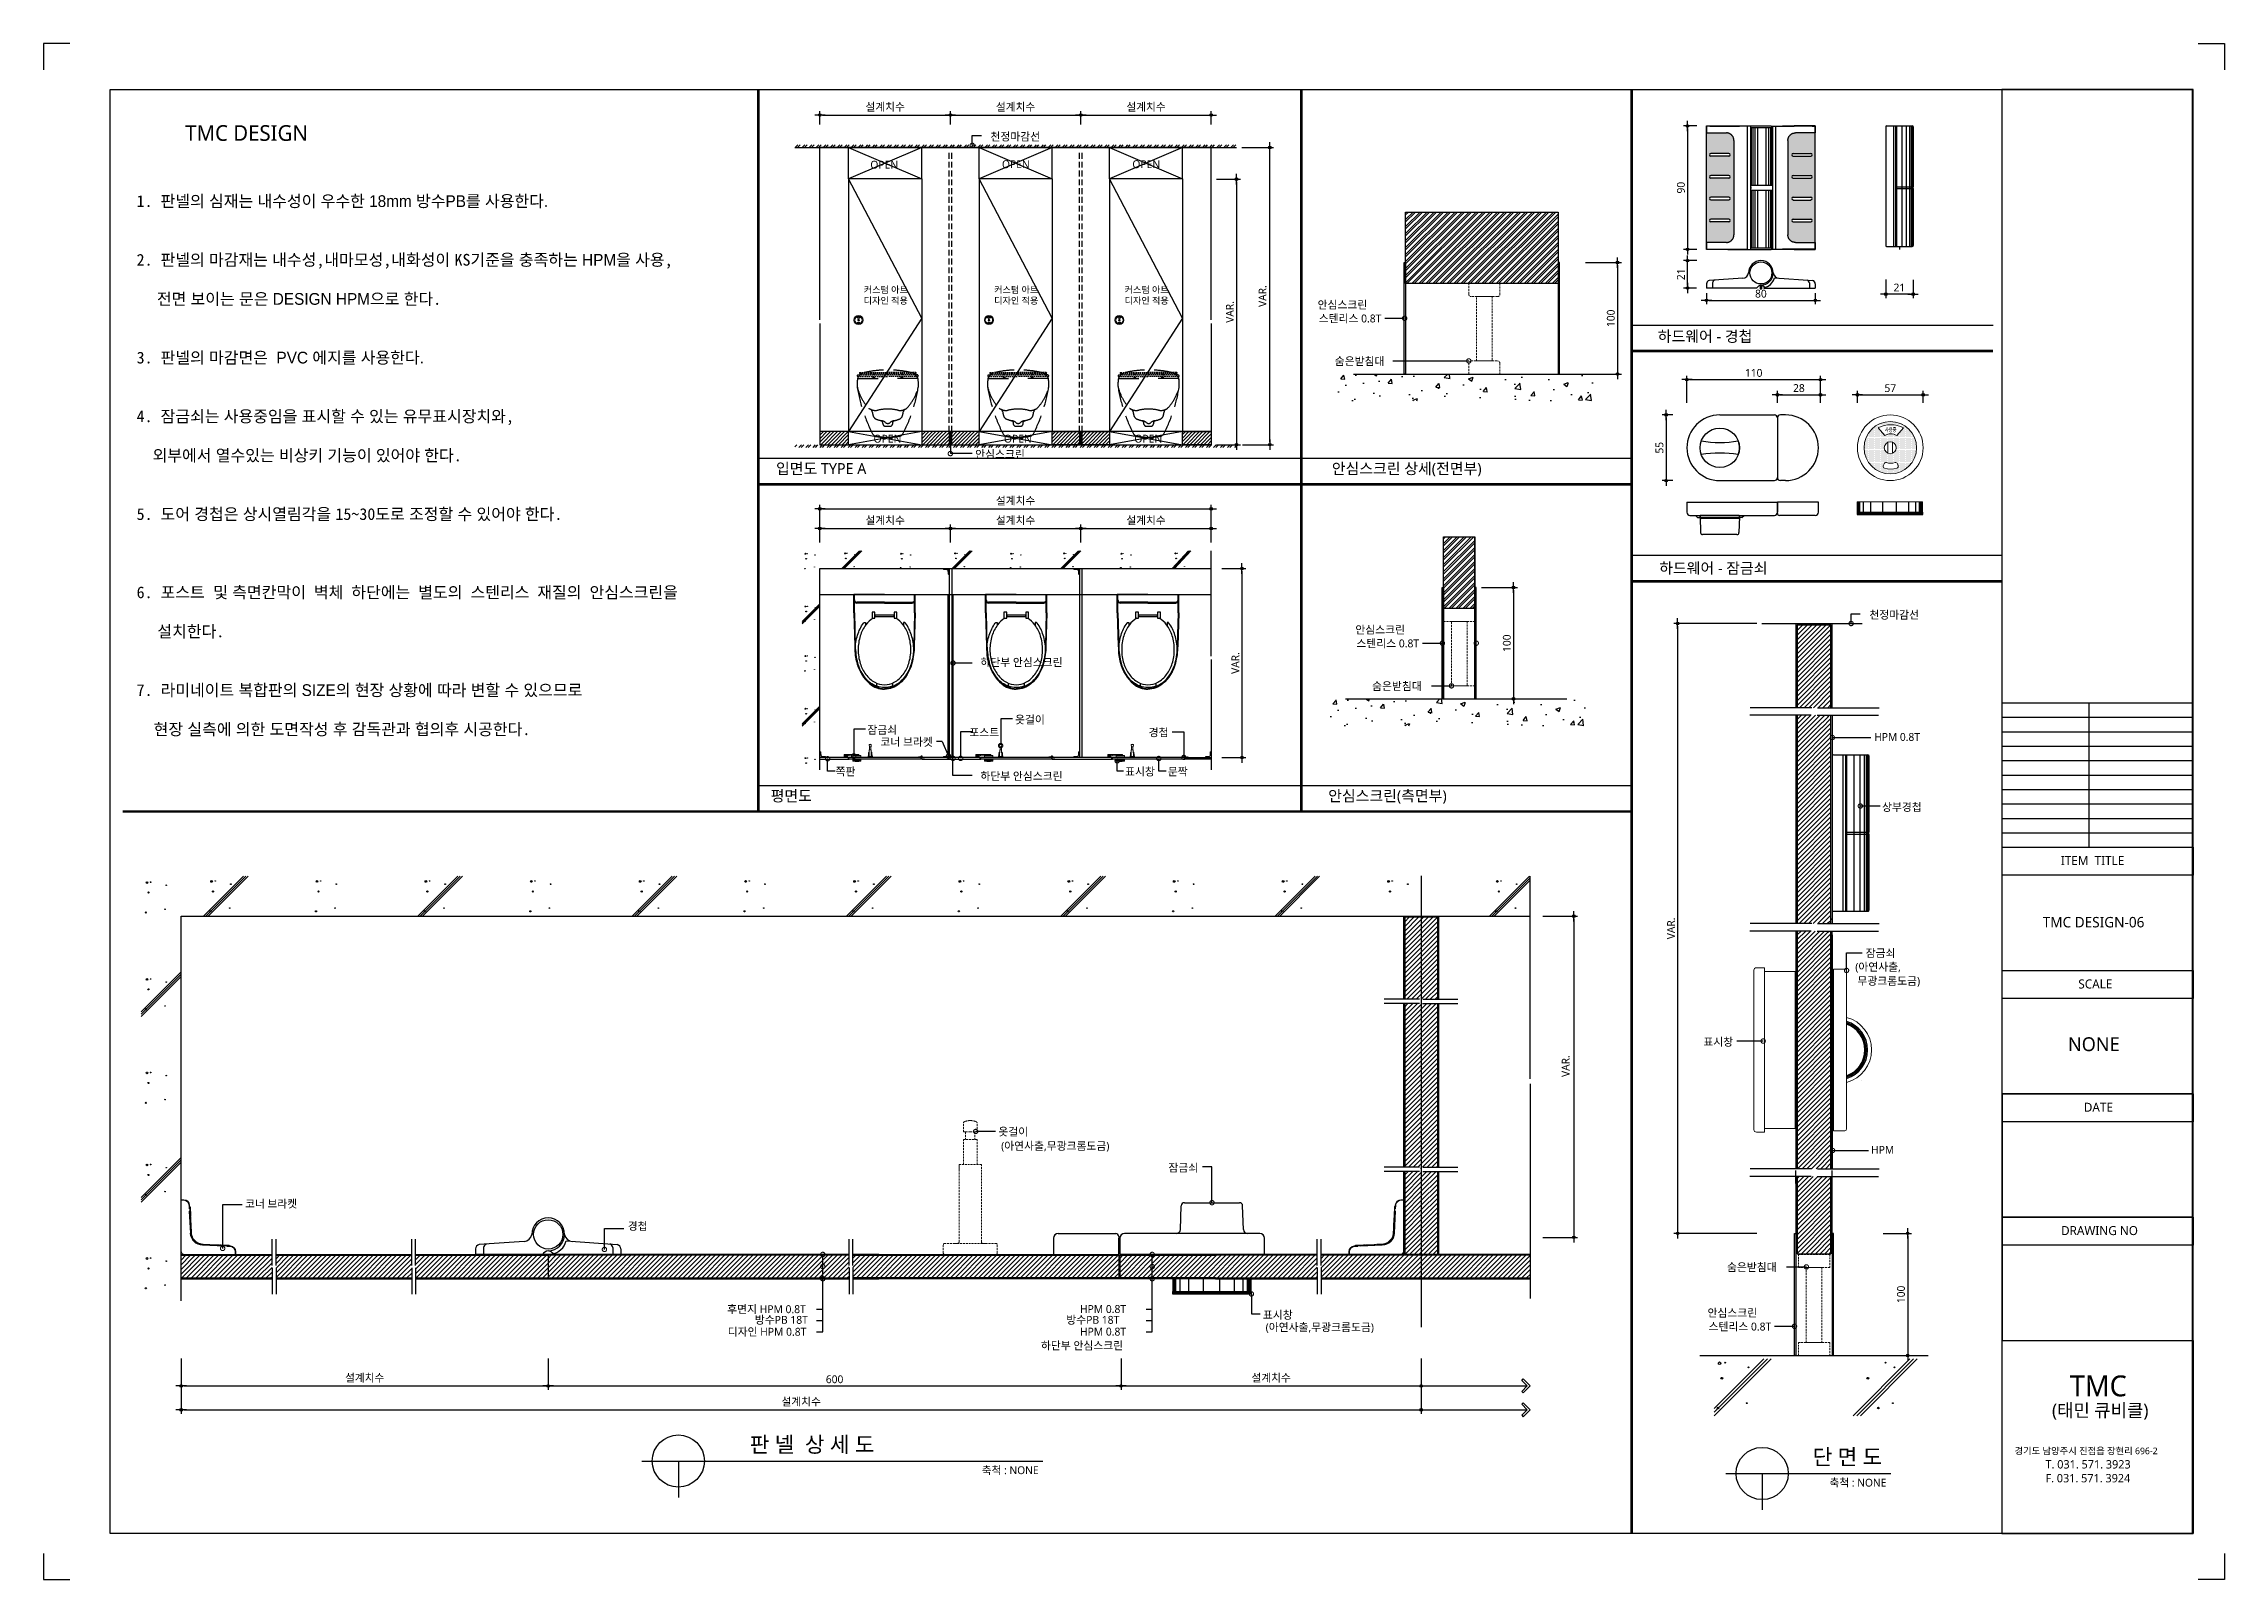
# Model space of a CAD drawing. Extents: x -256 to 8104, y -176 to 5714.
import ezdxf
from ezdxf.enums import TextEntityAlignment as Align

# ---------------------------------------------------------------- set-up
doc = ezdxf.new("R2010")
doc.units = 0
doc.header["$LTSCALE"] = 30
doc.linetypes.add('CEN', pattern=[62, 60, -1, 0, -1])
doc.linetypes.add('HIDDEN', pattern=[0.375, 0.25, -0.125])
doc.layers.get('0').update_dxf_attribs({"linetype": 'CONTINUOUS'})
doc.layers.get('DEFPOINTS').update_dxf_attribs({"linetype": 'CONTINUOUS'})
for name, color, linetype in [('02---제품선', 4, 'CONTINUOUS'), ('0_toilet', 6, 'CONTINUOUS'), ('C', 2, 'CONTINUOUS'), ('curior-0Line', 252, 'CONTINUOUS'), ('DIM', 7, 'CONTINUOUS'), ('HAT', 8, 'CONTINUOUS'), ('HID', 9, 'HIDDEN'), ('jac text', 7, 'CONTINUOUS'), ('TIT', 3, 'CONTINUOUS'), ('경첩', 4, 'CONTINUOUS'), ('문자', 3, 'CONTINUOUS'), ('부자재', 4, 'CONTINUOUS'), ('옷걸이', 4, 'CONTINUOUS'), ('잠금쇠(회전형)', 4, 'CONTINUOUS'), ('중심선', 1, 'CEN'), ('치수', 1, 'CONTINUOUS'), ('판넬', 2, 'CONTINUOUS'), ('해치', 8, 'CONTINUOUS')]:
    doc.layers.add(name, color=color, linetype=linetype)
doc.styles.add('HDW', font='gulim.ttc')
doc.styles.add('돋움', font='malgun.ttf')
doc.dimstyles.new('10', dxfattribs={"dimscale": 10, "dimtxt": 3, "dimasz": 1, "dimexe": 1.5, "dimexo": 2, "dimgap": 1, "dimtad": 1, "dimdec": 0, "dimlunit": 6, "dimtxsty": '돋움', "dimblk": 'DIMDOT', "dimcen": -1, "dimdle": 1.5, "dimclrt": 3, "dimazin": 3, "dimtfac": 1, "dimtdec": 0, "dimtix": 1, "dimtmove": 2, "dimatfit": 3, "dimldrblk": 'DIMDOT', "dimarcsym": 0})
pattern_1 = [(45, (49867.086, -48.667), (-8.980256, 8.980256), [])]
pattern_2 = [(45, (49806.501, 43.407), (-8.980256, 8.980256), [])]

# ---------------------------------------------------------------- blocks, each defined once
blk = doc.blocks.new('DIMDOT')
at = {"linetype": 'Continuous'}
blk.add_line((-2, 0), (2, 0), dxfattribs=at)
for radius in [0.5, 0.25]:
    blk.add_circle((0, 0), radius, dxfattribs=at)
blk = doc.blocks.new('*D152')
at = {"layer": 'DEFPOINTS', "color": 0}
for p in [(61408.8, 5567.2), (60908.8, 5511), (61408.8, 5511)]:
    blk.add_point(p, dxfattribs=at)
at = {"layer": 'DIM', "color": 0, "lineweight": -2, "ltscale": 10}
for p, q in [((60908.8, 5531), (60908.8, 5582.2)), ((60918.8, 5567.2), (61398.8, 5567.2)), ((61408.8, 5531), (61408.8, 5582.2))]:
    blk.add_line(p, q, dxfattribs=at)
at = {"layer": 'DIM', "color": 0, "lineweight": -2, "xscale": 10, "yscale": 10, "zscale": 10, "rotation": 180}
blk.add_blockref('DIMDOT', (60908.8, 5567.2), dxfattribs=at)
at = {"layer": 'DIM', "color": 0, "lineweight": -2, "xscale": 10, "yscale": 10, "zscale": 10}
blk.add_blockref('DIMDOT', (61408.8, 5567.2), dxfattribs=at)
at = {"layer": 'DIM', "color": 3, "insert": (61158.8, 5596.9), "char_height": 30, "attachment_point": 5, "style": '돋움'}
blk.add_mtext('설계치수', dxfattribs=at)
blk = doc.blocks.new('*D153')
at = {"layer": 'DEFPOINTS', "color": 0}
for p in [(61908.8, 5567.2), (61408.8, 5511), (61908.8, 5511)]:
    blk.add_point(p, dxfattribs=at)
at = {"layer": 'DIM', "color": 0, "lineweight": -2, "ltscale": 10}
for p, q in [((61408.8, 5531), (61408.8, 5582.2)), ((61418.8, 5567.2), (61898.8, 5567.2)), ((61908.8, 5531), (61908.8, 5582.2))]:
    blk.add_line(p, q, dxfattribs=at)
at = {"layer": 'DIM', "color": 0, "lineweight": -2, "xscale": 10, "yscale": 10, "zscale": 10, "rotation": 180}
blk.add_blockref('DIMDOT', (61408.8, 5567.2), dxfattribs=at)
at = {"layer": 'DIM', "color": 0, "lineweight": -2, "xscale": 10, "yscale": 10, "zscale": 10}
blk.add_blockref('DIMDOT', (61908.8, 5567.2), dxfattribs=at)
at = {"layer": 'DIM', "color": 3, "insert": (61658.8, 5596.9), "char_height": 30, "attachment_point": 5, "style": '돋움'}
blk.add_mtext('설계치수', dxfattribs=at)
blk = doc.blocks.new('*D154')
at = {"layer": 'DEFPOINTS', "color": 0}
for p in [(62408.8, 5567.2), (61908.8, 5511), (62408.8, 5511)]:
    blk.add_point(p, dxfattribs=at)
at = {"layer": 'DIM', "color": 0, "lineweight": -2, "ltscale": 10}
for p, q in [((61908.8, 5531), (61908.8, 5582.2)), ((61918.8, 5567.2), (62398.8, 5567.2)), ((62408.8, 5531), (62408.8, 5582.2))]:
    blk.add_line(p, q, dxfattribs=at)
at = {"layer": 'DIM', "color": 0, "lineweight": -2, "xscale": 10, "yscale": 10, "zscale": 10, "rotation": 180}
blk.add_blockref('DIMDOT', (61908.8, 5567.2), dxfattribs=at)
at = {"layer": 'DIM', "color": 0, "lineweight": -2, "xscale": 10, "yscale": 10, "zscale": 10}
blk.add_blockref('DIMDOT', (62408.8, 5567.2), dxfattribs=at)
at = {"layer": 'DIM', "color": 3, "insert": (62158.8, 5596.9), "char_height": 30, "attachment_point": 5, "style": '돋움'}
blk.add_mtext('설계치수', dxfattribs=at)
blk = doc.blocks.new('*D155')
at = {"layer": 'DEFPOINTS', "color": 0}
for p in [(62408.8, 5321.3), (62408.8, 4303.1), (62505.7, 4303.1)]:
    blk.add_point(p, dxfattribs=at)
at = {"layer": 'DIM', "color": 0, "lineweight": -2, "ltscale": 10}
for p, q in [((62428.8, 5321.3), (62520.7, 5321.3)), ((62505.7, 5311.3), (62505.7, 4313.1)), ((62428.8, 4303.1), (62520.7, 4303.1))]:
    blk.add_line(p, q, dxfattribs=at)
at = {"layer": 'DIM', "color": 0, "lineweight": -2, "xscale": 10, "yscale": 10, "zscale": 10}
for p, rotation in [((62505.7, 5321.3), 90), ((62505.7, 4303.1), 270)]:
    blk.add_blockref('DIMDOT', p, dxfattribs=dict(at, rotation=rotation))
at = {"layer": 'DIM', "color": 3, "insert": (62480.5, 4812.2), "char_height": 30, "attachment_point": 5, "rotation": 90, "style": '돋움'}
blk.add_mtext('VAR.', dxfattribs=at)
blk = doc.blocks.new('*D156')
at = {"layer": 'DEFPOINTS', "color": 0}
for p in [(62429.8, 3828.2), (62429.8, 3103.2), (62526.7, 3103.2)]:
    blk.add_point(p, dxfattribs=at)
at = {"layer": 'DIM', "color": 0, "lineweight": -2, "ltscale": 10}
for p, q in [((62449.8, 3828.2), (62541.7, 3828.2)), ((62526.7, 3818.2), (62526.7, 3113.2)), ((62449.8, 3103.2), (62541.7, 3103.2))]:
    blk.add_line(p, q, dxfattribs=at)
at = {"layer": 'DIM', "color": 0, "lineweight": -2, "xscale": 10, "yscale": 10, "zscale": 10}
for p, rotation in [((62526.7, 3828.2), 90), ((62526.7, 3103.2), 270)]:
    blk.add_blockref('DIMDOT', p, dxfattribs=dict(at, rotation=rotation))
at = {"layer": 'DIM', "color": 3, "insert": (62501.5, 3465.7), "char_height": 30, "attachment_point": 5, "rotation": 90, "style": '돋움'}
blk.add_mtext('VAR.', dxfattribs=at)
blk = doc.blocks.new('_DOTSMALL')
at = {"color": 0, "linetype": 'ByBlock', "const_width": 0.5}
blk.add_lwpolyline([(-0.0625, 0, 1), (0.0625, 0, 1)], format="xyb", close=True, dxfattribs=at)
blk = doc.blocks.new('A$C63EC304E')
at = {"layer": '치수', "color": 1, "xscale": 2.5, "yscale": 2.5, "zscale": 2.5, "rotation": 234.3098741996962}
blk.add_blockref('_DOTSMALL', (0.31, 0.31), dxfattribs=at)
blk = doc.blocks.new('A$C2BC9653E')
at = {"layer": '치수', "xscale": 0.3333333333333333, "yscale": 0.3333333333333333, "zscale": 0.3333333333333333}
blk.add_blockref('A$C63EC304E', (0, 0), dxfattribs=at)
blk = doc.blocks.new('A$C7FC71301')
at = {"layer": '치수', "rotation": 180}
blk.add_blockref('A$C2BC9653E', (0.21, 0.21), dxfattribs=at)
blk = doc.blocks.new('A$C4A20372B')
at = {"layer": '치수'}
blk.add_blockref('A$C7FC71301', (0, 0), dxfattribs=at)
blk = doc.blocks.new('A$C566469F5')
at = {"layer": '치수'}
blk.add_blockref('A$C4A20372B', (0, 0), dxfattribs=at)
blk = doc.blocks.new('A$C7E317CD4')
at = {"layer": '해치', "xscale": 2, "yscale": 2, "zscale": 2}
blk.add_blockref('A$C566469F5', (0, 0), dxfattribs=at)
blk = doc.blocks.new('A$C601D7F27')
at = {"layer": '치수'}
blk.add_blockref('A$C7E317CD4', (0, 0), dxfattribs=at)
blk = doc.blocks.new('A$C38802C08')
at = {"layer": '치수'}
blk.add_blockref('A$C601D7F27', (0, 0), dxfattribs=at)
blk = doc.blocks.new('*D157')
at = {"layer": 'DEFPOINTS', "color": 0}
for p in [(62408.8, 3981.7), (61908.8, 3908.6), (62408.8, 3908.6)]:
    blk.add_point(p, dxfattribs=at)
at = {"layer": 'DIM', "color": 0, "lineweight": -2, "ltscale": 10}
for p, q in [((61908.8, 3928.6), (61908.8, 3996.7)), ((61918.8, 3981.7), (62398.8, 3981.7)), ((62408.8, 3928.6), (62408.8, 3996.7))]:
    blk.add_line(p, q, dxfattribs=at)
at = {"layer": 'DIM', "color": 0, "lineweight": -2, "xscale": 10, "yscale": 10, "zscale": 10, "rotation": 180}
blk.add_blockref('DIMDOT', (61908.8, 3981.7), dxfattribs=at)
at = {"layer": 'DIM', "color": 0, "lineweight": -2, "xscale": 10, "yscale": 10, "zscale": 10}
blk.add_blockref('DIMDOT', (62408.8, 3981.7), dxfattribs=at)
at = {"layer": 'DIM', "color": 3, "insert": (62158.8, 4011.4), "char_height": 30, "attachment_point": 5, "style": '돋움'}
blk.add_mtext('설계치수', dxfattribs=at)
blk = doc.blocks.new('*D158')
at = {"layer": 'DEFPOINTS', "color": 0}
for p in [(62408.8, 4057.1), (60908.8, 3908.6), (62408.8, 3908.6)]:
    blk.add_point(p, dxfattribs=at)
at = {"layer": 'DIM', "color": 0, "lineweight": -2, "ltscale": 10}
for p, q in [((60908.8, 3928.6), (60908.8, 4072.1)), ((60918.8, 4057.1), (62398.8, 4057.1)), ((62408.8, 3928.6), (62408.8, 4072.1))]:
    blk.add_line(p, q, dxfattribs=at)
at = {"layer": 'DIM', "color": 0, "lineweight": -2, "xscale": 10, "yscale": 10, "zscale": 10, "rotation": 180}
blk.add_blockref('DIMDOT', (60908.8, 4057.1), dxfattribs=at)
at = {"layer": 'DIM', "color": 0, "lineweight": -2, "xscale": 10, "yscale": 10, "zscale": 10}
blk.add_blockref('DIMDOT', (62408.8, 4057.1), dxfattribs=at)
at = {"layer": 'DIM', "color": 3, "insert": (61658.8, 4086.7), "char_height": 30, "attachment_point": 5, "style": '돋움'}
blk.add_mtext('설계치수', dxfattribs=at)
blk = doc.blocks.new('*D159')
at = {"layer": 'DEFPOINTS', "color": 0}
for p in [(61908.8, 3981.7), (61408.8, 3908.6), (61908.8, 3908.6)]:
    blk.add_point(p, dxfattribs=at)
at = {"layer": 'DIM', "color": 0, "lineweight": -2, "ltscale": 10}
for p, q in [((61408.8, 3928.6), (61408.8, 3996.7)), ((61418.8, 3981.7), (61898.8, 3981.7)), ((61908.8, 3928.6), (61908.8, 3996.7))]:
    blk.add_line(p, q, dxfattribs=at)
at = {"layer": 'DIM', "color": 0, "lineweight": -2, "xscale": 10, "yscale": 10, "zscale": 10, "rotation": 180}
blk.add_blockref('DIMDOT', (61408.8, 3981.7), dxfattribs=at)
at = {"layer": 'DIM', "color": 0, "lineweight": -2, "xscale": 10, "yscale": 10, "zscale": 10}
blk.add_blockref('DIMDOT', (61908.8, 3981.7), dxfattribs=at)
at = {"layer": 'DIM', "color": 3, "insert": (61658.8, 4011.4), "char_height": 30, "attachment_point": 5, "style": '돋움'}
blk.add_mtext('설계치수', dxfattribs=at)
blk = doc.blocks.new('*D160')
at = {"layer": 'DEFPOINTS', "color": 0}
for p in [(61408.8, 3981.7), (60908.8, 3908.6), (61408.8, 3908.6)]:
    blk.add_point(p, dxfattribs=at)
at = {"layer": 'DIM', "color": 0, "lineweight": -2, "ltscale": 10}
for p, q in [((60908.8, 3928.6), (60908.8, 3996.7)), ((60918.8, 3981.7), (61398.8, 3981.7)), ((61408.8, 3928.6), (61408.8, 3996.7))]:
    blk.add_line(p, q, dxfattribs=at)
at = {"layer": 'DIM', "color": 0, "lineweight": -2, "xscale": 10, "yscale": 10, "zscale": 10, "rotation": 180}
blk.add_blockref('DIMDOT', (60908.8, 3981.7), dxfattribs=at)
at = {"layer": 'DIM', "color": 0, "lineweight": -2, "xscale": 10, "yscale": 10, "zscale": 10}
blk.add_blockref('DIMDOT', (61408.8, 3981.7), dxfattribs=at)
at = {"layer": 'DIM', "color": 3, "insert": (61158.8, 4011.4), "char_height": 30, "attachment_point": 5, "style": '돋움'}
blk.add_mtext('설계치수', dxfattribs=at)
blk = doc.blocks.new('*D161')
at = {"layer": 'DEFPOINTS', "color": 0}
for p in [(64744.3, 4552.6), (64232.3, 4444), (64744.3, 4444)]:
    blk.add_point(p, dxfattribs=at)
at = {"layer": 'DIM', "color": 0, "lineweight": -2, "ltscale": 10}
for p, q in [((64232.3, 4464), (64232.3, 4567.6)), ((64242.3, 4552.6), (64734.3, 4552.6)), ((64744.3, 4464), (64744.3, 4567.6))]:
    blk.add_line(p, q, dxfattribs=at)
at = {"layer": 'DIM', "color": 0, "lineweight": -2, "xscale": 10, "yscale": 10, "zscale": 10, "rotation": 180}
blk.add_blockref('DIMDOT', (64232.3, 4552.6), dxfattribs=at)
at = {"layer": 'DIM', "color": 0, "lineweight": -2, "xscale": 10, "yscale": 10, "zscale": 10}
blk.add_blockref('DIMDOT', (64744.3, 4552.6), dxfattribs=at)
at = {"layer": 'DIM', "color": 3, "insert": (64488.3, 4578.2), "char_height": 30, "attachment_point": 5, "style": '돋움'}
blk.add_mtext('110', dxfattribs=at)
blk = doc.blocks.new('*D162')
at = {"layer": 'DEFPOINTS', "color": 0}
for p in [(64579.2, 4444), (64744.3, 4494.6), (64744.3, 4444)]:
    blk.add_point(p, dxfattribs=at)
at = {"layer": 'DIM', "color": 0, "lineweight": -2, "ltscale": 10}
for p, q in [((64579.2, 4464), (64579.2, 4509.6)), ((64589.2, 4494.6), (64734.3, 4494.6)), ((64744.3, 4464), (64744.3, 4509.6))]:
    blk.add_line(p, q, dxfattribs=at)
at = {"layer": 'DIM', "color": 0, "lineweight": -2, "xscale": 10, "yscale": 10, "zscale": 10, "rotation": 180}
blk.add_blockref('DIMDOT', (64579.2, 4494.6), dxfattribs=at)
at = {"layer": 'DIM', "color": 0, "lineweight": -2, "xscale": 10, "yscale": 10, "zscale": 10}
blk.add_blockref('DIMDOT', (64744.3, 4494.6), dxfattribs=at)
at = {"layer": 'DIM', "color": 3, "insert": (64661.7, 4520.1), "char_height": 30, "attachment_point": 5, "style": '돋움'}
blk.add_mtext('28', dxfattribs=at)
blk = doc.blocks.new('*D163')
at = {"layer": 'DEFPOINTS', "color": 0}
for p in [(64886, 4444), (65138, 4494.6), (65138, 4444)]:
    blk.add_point(p, dxfattribs=at)
at = {"layer": 'DIM', "color": 0, "lineweight": -2, "ltscale": 10}
for p, q in [((64886, 4464), (64886, 4509.6)), ((64896, 4494.6), (65128, 4494.6)), ((65138, 4464), (65138, 4509.6))]:
    blk.add_line(p, q, dxfattribs=at)
at = {"layer": 'DIM', "color": 0, "lineweight": -2, "xscale": 10, "yscale": 10, "zscale": 10, "rotation": 180}
blk.add_blockref('DIMDOT', (64886, 4494.6), dxfattribs=at)
at = {"layer": 'DIM', "color": 0, "lineweight": -2, "xscale": 10, "yscale": 10, "zscale": 10}
blk.add_blockref('DIMDOT', (65138, 4494.6), dxfattribs=at)
at = {"layer": 'DIM', "color": 3, "insert": (65012, 4519.9), "char_height": 30, "attachment_point": 5, "style": '돋움'}
blk.add_mtext('57', dxfattribs=at)
blk = doc.blocks.new('*D164')
at = {"layer": 'DEFPOINTS', "color": 0}
for p in [(64289.9, 5525.4), (64234.9, 5052.2), (64289.9, 5052.2)]:
    blk.add_point(p, dxfattribs=at)
at = {"layer": 'DIM', "color": 0, "lineweight": -2, "ltscale": 10}
for p, q in [((64269.9, 5525.4), (64219.9, 5525.4)), ((64234.9, 5515.4), (64234.9, 5062.2)), ((64269.9, 5052.2), (64219.9, 5052.2))]:
    blk.add_line(p, q, dxfattribs=at)
at = {"layer": 'DIM', "color": 0, "lineweight": -2, "xscale": 10, "yscale": 10, "zscale": 10}
for p, rotation in [((64234.9, 5525.4), 90), ((64234.9, 5052.2), 270)]:
    blk.add_blockref('DIMDOT', p, dxfattribs=dict(at, rotation=rotation))
at = {"layer": 'DIM', "color": 3, "insert": (64209.4, 5288.8), "char_height": 30, "attachment_point": 5, "rotation": 90, "style": '돋움'}
blk.add_mtext('90', dxfattribs=at)
blk = doc.blocks.new('*D165')
at = {"layer": 'DEFPOINTS', "color": 0}
for p in [(64307.5, 4904), (64724.6, 4904), (64724.6, 4856.6)]:
    blk.add_point(p, dxfattribs=at)
at = {"layer": 'DIM', "color": 0, "lineweight": -2, "ltscale": 10}
for p, q in [((64307.5, 4884), (64307.5, 4841.6)), ((64317.5, 4856.6), (64714.6, 4856.6)), ((64724.6, 4884), (64724.6, 4841.6))]:
    blk.add_line(p, q, dxfattribs=at)
at = {"layer": 'DIM', "color": 0, "lineweight": -2, "xscale": 10, "yscale": 10, "zscale": 10, "rotation": 180}
blk.add_blockref('DIMDOT', (64307.5, 4856.6), dxfattribs=at)
at = {"layer": 'DIM', "color": 0, "lineweight": -2, "xscale": 10, "yscale": 10, "zscale": 10}
blk.add_blockref('DIMDOT', (64724.6, 4856.6), dxfattribs=at)
at = {"layer": 'DIM', "color": 3, "insert": (64516, 4882.1), "char_height": 30, "attachment_point": 5, "style": '돋움'}
blk.add_mtext('80', dxfattribs=at)
blk = doc.blocks.new('*D166')
at = {"layer": 'DEFPOINTS', "color": 0}
for p in [(64234.9, 5009), (64289.9, 5009), (64289.2, 4904)]:
    blk.add_point(p, dxfattribs=at)
at = {"layer": 'DIM', "color": 0, "lineweight": -2, "ltscale": 10}
for p, q in [((64269.9, 5009), (64219.9, 5009)), ((64234.9, 4914), (64234.9, 4999)), ((64269.2, 4904), (64219.9, 4904))]:
    blk.add_line(p, q, dxfattribs=at)
at = {"layer": 'DIM', "color": 0, "lineweight": -2, "xscale": 10, "yscale": 10, "zscale": 10}
for p, rotation in [((64234.9, 5009), 90), ((64234.9, 4904), 270)]:
    blk.add_blockref('DIMDOT', p, dxfattribs=dict(at, rotation=rotation))
at = {"layer": 'DIM', "color": 3, "insert": (64209.5, 4956.5), "char_height": 30, "attachment_point": 5, "rotation": 90, "style": '돋움'}
blk.add_mtext('21', dxfattribs=at)
blk = doc.blocks.new('*D167')
at = {"layer": 'DEFPOINTS', "color": 0}
for p in [(64994.4, 4956.2), (65099.4, 4955.5), (64994.4, 4880.5)]:
    blk.add_point(p, dxfattribs=at)
at = {"layer": 'DIM', "color": 0, "lineweight": -2, "ltscale": 10}
for p, q in [((64994.4, 4936.2), (64994.4, 4865.5)), ((65099.4, 4935.5), (65099.4, 4865.5)), ((65089.4, 4880.5), (65004.4, 4880.5))]:
    blk.add_line(p, q, dxfattribs=at)
at = {"layer": 'DIM', "color": 0, "lineweight": -2, "xscale": 10, "yscale": 10, "zscale": 10, "rotation": 180}
blk.add_blockref('DIMDOT', (64994.4, 4880.5), dxfattribs=at)
at = {"layer": 'DIM', "color": 0, "lineweight": -2, "xscale": 10, "yscale": 10, "zscale": 10}
blk.add_blockref('DIMDOT', (65099.4, 4880.5), dxfattribs=at)
at = {"layer": 'DIM', "color": 3, "insert": (65046.9, 4905.8), "char_height": 30, "attachment_point": 5, "style": '돋움'}
blk.add_mtext('21', dxfattribs=at)
blk = doc.blocks.new('A$C10E41893')
at = {"layer": '부자재'}
for p, q in [((6, 0), (6, 196)), ((123, 196), (6, 196)), ((123, 192), (6, 192)), ((55, 0), (55, 177)), ((61, 0), (61, 177)), ((6, 0), (6, -196)), ((55, 0), (55, -177)), ((61, 0), (61, -177)), ((123, -192), (6, -192)), ((123, -196), (6, -196))]:
    blk.add_line(p, q, dxfattribs=at)
for points in [[(123, 196, -0.012538), (123, 196), (335, 190, -0.055395), (445, 175, -0.154276), (577, 93, -0.179504), (612, 0, -0.179504)], [(123, 192, -0.012538), (123, 192), (335, 187, -0.055395), (444, 172, -0.154276), (574, 91, -0.179504), (608, 0, -0.179504)], [(157, -72, 0.089162), (200, -119, 0.085733), (270, -155, 0.075373), (359, -168, 0.075373), (447, -155, 0.085733), (517, -119, 0.106084), (567, -62, 0.126931), (583, 0, 0.126931), (567, 62, 0.106084), (517, 119, 0.085733), (447, 155, 0.075373), (359, 168, 0.075373), (270, 155, 0.085733), (200, 119, 0.089162), (157, 72)], [(572, 51), (589, 51), (589, 60, 0.021185), (583, 71, 0.106084), (528, 134, 0.085733), (453, 172, 0.075373), (359, 187, 0.075373), (265, 172, 0.085733), (189, 134, 0.007337), (184, 130), (184, 122), (205, 122)], [(123, -196, 0.012538), (123, -196), (335, -190, 0.055395), (445, -175, 0.154276), (577, -93, 0.179504), (612, 0, 0.179504)], [(123, -192, 0.012538), (123, -192), (335, -187, 0.055395), (444, -172, 0.154276), (574, -91, 0.179504), (608, 0, 0.179504)], [(589, -51, 0.090214), (598, 0, 0.090214), (589, 51, 0.106084)], [(572, -51), (589, -51), (589, -60, -0.021185), (583, -71, -0.106084), (528, -134, -0.085733), (453, -172, -0.075373), (359, -187, -0.075373), (265, -172, -0.085733), (189, -134, -0.007337), (184, -130), (184, -122), (205, -122)]]:
    blk.add_lwpolyline(points, format="xyb", dxfattribs=at)
blk.add_lwpolyline([(138, -61), (119, -61), (119, -79), (157, -79), (157, -61), (138, -61), (147, -61), (147, 61), (138, 61), (157, 61), (157, 79), (119, 79), (119, 61), (138, 61), (138, -61), (119, -61)], dxfattribs=at)
for centre, start, end in [((40, 177), 0, 90), ((46, 177), 0, 90), ((40, -177), 270, 0), ((46, -177), 270, 0)]:
    blk.add_arc(centre, 15, start, end, dxfattribs=at)
blk = doc.blocks.new('A$C460A2A32')
at = {"color": 0}
for p, q in [((3, 20), (0, 16)), ((3, 20), (9, 20)), ((4, 10), (162, 10)), ((9, 20), (162, 20)), ((13, 32), (11, 30)), ((13, 32), (162, 32)), ((13, 27), (162, 27)), ((312, 32), (162, 32)), ((312, 27), (162, 27)), ((316, 20), (162, 20)), ((321, 10), (162, 10)), ((312, 32), (313, 30)), ((322, 20), (316, 20)), ((322, 20), (324, 16))]:
    blk.add_line(p, q, dxfattribs=at)
for centre, radius, start, end in [((4, 14), 4, 150.0107, 270), ((13, 29), 2, 135, 270), ((109, 28), 26, 182.6717, 198.4118), ((109, 10), 26, 180, 202.6199), ((107, 28), 23, 183.0205, 200.9186), ((107, 10), 23, 180, 205.7715), ((69, 10), 23, 334.2285, 0), ((69, 28), 23, 339.0814, 356.9795), ((67, 10), 26, 337.3801, 0), ((67, 28), 26, 341.5882, 357.3283), ((257, 10), 26, 180, 202.6199), ((257, 28), 26, 182.6717, 198.4118), ((256, 28), 23, 183.0205, 200.9186), ((256, 10), 23, 180, 205.7715), ((217, 10), 23, 334.2285, 0), ((217, 28), 23, 339.0814, 356.9795), ((216, 28), 26, 341.5882, 357.3283), ((216, 10), 26, 337.3801, 0), ((312, 29), 2, 270, 45), ((321, 14), 4, 270, 29.9893)]:
    blk.add_arc(centre, radius, start, end, dxfattribs=at)
blk = doc.blocks.new('*D168')
at = {"layer": 'DEFPOINTS', "color": 0}
for p in [(64197.9, 4417.4), (64152.3, 4165.4), (64197.9, 4165.4)]:
    blk.add_point(p, dxfattribs=at)
at = {"layer": 'DIM', "color": 0, "lineweight": -2, "ltscale": 10}
for p, q in [((64177.9, 4417.4), (64137.3, 4417.4)), ((64152.3, 4407.4), (64152.3, 4175.4)), ((64177.9, 4165.4), (64137.3, 4165.4))]:
    blk.add_line(p, q, dxfattribs=at)
at = {"layer": 'DIM', "color": 0, "lineweight": -2, "xscale": 10, "yscale": 10, "zscale": 10}
for p, rotation in [((64152.3, 4417.4), 90), ((64152.3, 4165.4), 270)]:
    blk.add_blockref('DIMDOT', p, dxfattribs=dict(at, rotation=rotation))
at = {"layer": 'DIM', "color": 3, "insert": (64127, 4291.4), "char_height": 30, "attachment_point": 5, "rotation": 90, "style": '돋움'}
blk.add_mtext('55', dxfattribs=at)
blk = doc.blocks.new('*D169')
at = {"layer": 'DEFPOINTS', "color": 0}
for p in [(64520.9, 3617.4), (64196.8, 1278.5), (64520.9, 1278.5)]:
    blk.add_point(p, dxfattribs=at)
at = {"layer": 'DIM', "color": 0, "lineweight": -2, "ltscale": 10}
for p, q in [((64500.9, 3617.4), (64181.8, 3617.4)), ((64196.8, 3607.4), (64196.8, 1288.5)), ((64500.9, 1278.5), (64181.8, 1278.5))]:
    blk.add_line(p, q, dxfattribs=at)
at = {"layer": 'DIM', "color": 0, "lineweight": -2, "xscale": 10, "yscale": 10, "zscale": 10}
for p, rotation in [((64196.8, 3617.4), 90), ((64196.8, 1278.5), 270)]:
    blk.add_blockref('DIMDOT', p, dxfattribs=dict(at, rotation=rotation))
at = {"layer": 'DIM', "color": 3, "insert": (64171.6, 2448), "char_height": 30, "attachment_point": 5, "rotation": 90, "style": '돋움'}
blk.add_mtext('VAR.', dxfattribs=at)
blk = doc.blocks.new('A$C13EB2441')
for p, q in [((0.84, 7.37), (0.84, 14.11)), ((0.84, 6.74), (0.84, 0))]:
    blk.add_line(p, q)
blk = doc.blocks.new('*D170')
at = {"layer": 'DEFPOINTS', "color": 0}
for p in [(64964.4, 1278.5), (64964.4, 810.2), (65078.7, 810.2)]:
    blk.add_point(p, dxfattribs=at)
at = {"layer": 'DIM', "color": 0, "lineweight": -2, "ltscale": 10}
for p, q in [((64984.4, 1278.5), (65093.7, 1278.5)), ((65078.7, 1268.5), (65078.7, 820.2)), ((64984.4, 810.2), (65093.7, 810.2))]:
    blk.add_line(p, q, dxfattribs=at)
at = {"layer": 'DIM', "color": 0, "lineweight": -2, "xscale": 10, "yscale": 10, "zscale": 10}
for p, rotation in [((65078.7, 1278.5), 90), ((65078.7, 810.2), 270)]:
    blk.add_blockref('DIMDOT', p, dxfattribs=dict(at, rotation=rotation))
at = {"layer": 'DIM', "color": 3, "insert": (65053.1, 1044.4), "char_height": 30, "attachment_point": 5, "rotation": 90, "style": '돋움'}
blk.add_mtext('100', dxfattribs=at)
blk = doc.blocks.new('*D171')
at = {"layer": 'DEFPOINTS', "color": 0}
for p in [(63424.7, 3755.5), (63424.7, 3328.1), (63567.6, 3328.1)]:
    blk.add_point(p, dxfattribs=at)
at = {"layer": 'DIM', "color": 0, "lineweight": -2, "ltscale": 10}
for p, q in [((63444.7, 3755.5), (63582.6, 3755.5)), ((63567.6, 3745.5), (63567.6, 3338.1)), ((63444.7, 3328.1), (63582.6, 3328.1))]:
    blk.add_line(p, q, dxfattribs=at)
at = {"layer": 'DIM', "color": 0, "lineweight": -2, "xscale": 10, "yscale": 10, "zscale": 10}
for p, rotation in [((63567.6, 3755.5), 90), ((63567.6, 3328.1), 270)]:
    blk.add_blockref('DIMDOT', p, dxfattribs=dict(at, rotation=rotation))
at = {"layer": 'DIM', "color": 3, "insert": (63542.1, 3541.8), "char_height": 30, "attachment_point": 5, "rotation": 90, "style": '돋움'}
blk.add_mtext('100', dxfattribs=at)
blk = doc.blocks.new('*D172')
at = {"layer": 'DEFPOINTS', "color": 0}
for p in [(62505.7, 5442.8), (62633.1, 5442.8), (62508.2, 4303.1)]:
    blk.add_point(p, dxfattribs=at)
at = {"layer": 'DIM', "color": 0, "lineweight": -2, "ltscale": 10}
for p, q in [((62525.7, 5442.8), (62648.1, 5442.8)), ((62633.1, 4313.1), (62633.1, 5432.8)), ((62528.2, 4303.1), (62648.1, 4303.1))]:
    blk.add_line(p, q, dxfattribs=at)
at = {"layer": 'DIM', "color": 0, "lineweight": -2, "xscale": 10, "yscale": 10, "zscale": 10}
for p, rotation in [((62633.1, 5442.8), 90), ((62633.1, 4303.1), 270)]:
    blk.add_blockref('DIMDOT', p, dxfattribs=dict(at, rotation=rotation))
at = {"layer": 'DIM', "color": 3, "insert": (62605.8, 4872.9), "char_height": 30, "attachment_point": 5, "rotation": 90, "style": '돋움'}
blk.add_mtext('VAR.', dxfattribs=at)
blk = doc.blocks.new('*D173')
at = {"layer": 'DEFPOINTS', "color": 0}
for p in [(63823.4, 5001.6), (63823.4, 4574.2), (63966.3, 4574.2)]:
    blk.add_point(p, dxfattribs=at)
at = {"layer": 'DIM', "color": 0, "lineweight": -2, "ltscale": 10}
for p, q in [((63843.4, 5001.6), (63981.3, 5001.6)), ((63966.3, 4991.6), (63966.3, 4584.2)), ((63843.4, 4574.2), (63981.3, 4574.2))]:
    blk.add_line(p, q, dxfattribs=at)
at = {"layer": 'DIM', "color": 0, "lineweight": -2, "xscale": 10, "yscale": 10, "zscale": 10}
for p, rotation in [((63966.3, 5001.6), 90), ((63966.3, 4574.2), 270)]:
    blk.add_blockref('DIMDOT', p, dxfattribs=dict(at, rotation=rotation))
at = {"layer": 'DIM', "color": 3, "insert": (63940.7, 4787.9), "char_height": 30, "attachment_point": 5, "rotation": 90, "style": '돋움'}
blk.add_mtext('100', dxfattribs=at)
blk = doc.blocks.new('*D174')
at = {"layer": 'DEFPOINTS', "color": 0}
for p in [(58459.9, 818.9), (59867, 818.9), (59867, 693.2)]:
    blk.add_point(p, dxfattribs=at)
at = {"layer": 'DIM', "color": 0, "lineweight": -2, "ltscale": 10}
for p, q in [((58459.9, 798.9), (58459.9, 678.2)), ((59867, 798.9), (59867, 678.2)), ((58469.9, 693.2), (59857, 693.2))]:
    blk.add_line(p, q, dxfattribs=at)
at = {"layer": 'DIM', "color": 0, "lineweight": -2, "xscale": 10, "yscale": 10, "zscale": 10, "rotation": 180}
blk.add_blockref('DIMDOT', (58459.9, 693.2), dxfattribs=at)
at = {"layer": 'DIM', "color": 0, "lineweight": -2, "xscale": 10, "yscale": 10, "zscale": 10}
blk.add_blockref('DIMDOT', (59867, 693.2), dxfattribs=at)
at = {"layer": 'DIM', "color": 3, "insert": (59163.5, 722.9), "char_height": 30, "attachment_point": 5, "style": '돋움'}
blk.add_mtext('설계치수', dxfattribs=at)
blk = doc.blocks.new('*D175')
at = {"layer": 'DEFPOINTS', "color": 0}
for p in [(58459.9, 818.9), (63213.8, 818.9), (63213.8, 601.8)]:
    blk.add_point(p, dxfattribs=at)
at = {"layer": 'DIM', "color": 0, "lineweight": -2, "ltscale": 10}
for p, q in [((58459.9, 798.9), (58459.9, 586.8)), ((63213.8, 798.9), (63213.8, 586.8)), ((58469.9, 601.8), (63203.8, 601.8))]:
    blk.add_line(p, q, dxfattribs=at)
at = {"layer": 'DIM', "color": 0, "lineweight": -2, "xscale": 10, "yscale": 10, "zscale": 10, "rotation": 180}
blk.add_blockref('DIMDOT', (58459.9, 601.8), dxfattribs=at)
at = {"layer": 'DIM', "color": 0, "lineweight": -2, "xscale": 10, "yscale": 10, "zscale": 10}
blk.add_blockref('DIMDOT', (63213.8, 601.8), dxfattribs=at)
at = {"layer": 'DIM', "color": 3, "insert": (60836.9, 631.4), "char_height": 30, "attachment_point": 5, "style": '돋움'}
blk.add_mtext('설계치수', dxfattribs=at)
blk = doc.blocks.new('*D176')
at = {"layer": 'DEFPOINTS', "color": 0}
for p in [(62063, 818.9), (63213.8, 818.9), (63213.8, 693.2)]:
    blk.add_point(p, dxfattribs=at)
at = {"layer": 'DIM', "color": 0, "lineweight": -2, "ltscale": 10}
for p, q in [((62063, 798.9), (62063, 678.2)), ((63213.8, 798.9), (63213.8, 678.2)), ((62073, 693.2), (63203.8, 693.2))]:
    blk.add_line(p, q, dxfattribs=at)
at = {"layer": 'DIM', "color": 0, "lineweight": -2, "xscale": 10, "yscale": 10, "zscale": 10, "rotation": 180}
blk.add_blockref('DIMDOT', (62063, 693.2), dxfattribs=at)
at = {"layer": 'DIM', "color": 0, "lineweight": -2, "xscale": 10, "yscale": 10, "zscale": 10}
blk.add_blockref('DIMDOT', (63213.8, 693.2), dxfattribs=at)
at = {"layer": 'DIM', "color": 3, "insert": (62638.4, 722.9), "char_height": 30, "attachment_point": 5, "style": '돋움'}
blk.add_mtext('설계치수', dxfattribs=at)
blk = doc.blocks.new('*D177')
at = {"layer": 'DEFPOINTS', "color": 0}
for p in [(59867, 818.9), (62063, 818.9), (62063, 693.2)]:
    blk.add_point(p, dxfattribs=at)
at = {"layer": 'DIM', "color": 0, "lineweight": -2, "ltscale": 10}
for p, q in [((59867, 798.9), (59867, 678.2)), ((62063, 798.9), (62063, 678.2)), ((59877, 693.2), (62053, 693.2))]:
    blk.add_line(p, q, dxfattribs=at)
at = {"layer": 'DIM', "color": 0, "lineweight": -2, "xscale": 10, "yscale": 10, "zscale": 10, "rotation": 180}
blk.add_blockref('DIMDOT', (59867, 693.2), dxfattribs=at)
at = {"layer": 'DIM', "color": 0, "lineweight": -2, "xscale": 10, "yscale": 10, "zscale": 10}
blk.add_blockref('DIMDOT', (62063, 693.2), dxfattribs=at)
at = {"layer": 'DIM', "color": 3, "insert": (60965, 718.7), "char_height": 30, "attachment_point": 5, "style": '돋움'}
blk.add_mtext('600', dxfattribs=at)
blk = doc.blocks.new('A$C06B31977')
for p, q in [((1.26, 11.06), (1.26, 21.17)), ((1.26, 10.11), (1.26, 0))]:
    blk.add_line(p, q)
blk = doc.blocks.new('*D178')
at = {"layer": 'DEFPOINTS', "color": 0}
for p in [(63660.6, 2494.6), (63660.6, 1263.2), (63798.5, 1263.2)]:
    blk.add_point(p, dxfattribs=at)
at = {"layer": 'DIM', "color": 0, "lineweight": -2, "ltscale": 10}
for p, q in [((63680.6, 2494.6), (63813.5, 2494.6)), ((63798.5, 2484.6), (63798.5, 1273.2)), ((63680.6, 1263.2), (63813.5, 1263.2))]:
    blk.add_line(p, q, dxfattribs=at)
at = {"layer": 'DIM', "color": 0, "lineweight": -2, "xscale": 10, "yscale": 10, "zscale": 10}
for p, rotation in [((63798.5, 2494.6), 90), ((63798.5, 1263.2), 270)]:
    blk.add_blockref('DIMDOT', p, dxfattribs=dict(at, rotation=rotation))
at = {"layer": 'DIM', "color": 3, "insert": (63767.7, 1919.8), "char_height": 30, "attachment_point": 5, "rotation": 90, "style": '돋움'}
blk.add_mtext('VAR.', dxfattribs=at)
blk = doc.blocks.new('DESIGN-06', base_point=(58188.6, 127.1))
h = blk.add_hatch()
h.set_pattern_fill('ANSI31', color=3, scale=3, angle=180)
h.set_pattern_definition([(225, (58227.086, -48.667), (6.735192, -6.735192), [])])
h.paths.add_polyline_path([(61018.8, 4353.1), (60908.8, 4353.1), (60908.8, 4303.1), (61018.8, 4303.1)])
h.paths.add_polyline_path([(61403.8, 4353.1), (61298.8, 4353.1), (61298.8, 4303.1), (61403.8, 4303.1)])
h.paths.add_polyline_path([(61518.8, 4353.1), (61413.8, 4353.1), (61413.8, 4303.1), (61518.8, 4303.1)])
h.paths.add_polyline_path([(61903.8, 4353.1), (61798.8, 4353.1), (61798.8, 4303.1), (61903.8, 4303.1)])
h.paths.add_polyline_path([(62018.8, 4353.1), (61913.8, 4353.1), (61913.8, 4303.1), (62018.8, 4303.1)])
h.paths.add_polyline_path([(62408.8, 4353.1), (62298.8, 4353.1), (62298.8, 4303.1), (62408.8, 4303.1)])
h = blk.add_hatch()
h.set_pattern_fill('ANSI31', color=2, style=0)
h.set_pattern_definition([(45, (58227.086, -48.6668), (-2.245064, 2.245064), [])])
h.paths.add_polyline_path([(61413.8, 4353.1), (61403.8, 4353.1), (61403.8, 4303.1), (61413.8, 4303.1)])
h = blk.add_hatch()
h.set_pattern_fill('ANSI31', color=2, style=0)
h.set_pattern_definition([(45, (58727.086, -48.6668), (-2.245064, 2.245064), [])])
h.paths.add_polyline_path([(61913.8, 4353.1), (61903.8, 4353.1), (61903.8, 4303.1), (61913.8, 4303.1)])
h = blk.add_hatch()
h.set_pattern_fill('ANSI31', color=2, style=0)
h.set_pattern_definition([(45, (61405.2524, 1791.3226), (-2.245064, 2.245064), [])])
h.paths.add_polyline_path([(63299.7, 3755.5), (63294.7, 3755.5), (63294.7, 3543.9, -1), (63294.7, 3539.7), (63294.7, 3328.1), (63299.7, 3328.1)])
h.paths.add_polyline_path([(63424.7, 3539.7, -1), (63424.7, 3543.9), (63424.7, 3755.5), (63419.7, 3755.5), (63419.7, 3328.1), (63424.7, 3328.1)])
at = {"layer": 'HAT'}
h = blk.add_hatch(dxfattribs=at)
h.set_pattern_fill('ANSI32', color=256, scale=2, style=0)
h.set_pattern_definition([(45, (49572.717, -190.143), (-13.470384, 13.470384), []), (45, (49581.697, -190.143), (-13.470384, 13.470384), [])])
h.paths.add_polyline_path([(60812.1, 5452.8), (62505.7, 5452.8), (62505.7, 5442.8), (60812.1, 5442.8)])
h = blk.add_hatch(dxfattribs=at)
h.set_pattern_fill('ANSI32', color=256, scale=2, style=0)
h.set_pattern_definition([(45, (49896.99, -57.5), (-13.470384, 13.470384), []), (45, (49905.97, -57.5), (-13.470384, 13.470384), [])])
h.paths.add_polyline_path([(63153.9, 5195.4), (63739.3, 5195.4), (63739.3, 4920.8), (63153.9, 4920.8)])
h = blk.add_hatch(dxfattribs=at)
h.set_pattern_fill('ANSI32', color=256, scale=2, style=0)
h.set_pattern_definition([(45, (49572.717, -8.163), (-13.470384, 13.470384), []), (45, (49581.697, -8.163), (-13.470384, 13.470384), [])])
h.paths.add_polyline_path([(60812.1, 4292.6), (62505.7, 4292.6), (62505.7, 4302.6), (60812.1, 4302.6)])
h = blk.add_hatch(dxfattribs=at)
h.set_pattern_fill('ANSI32', color=256, scale=2, style=0)
h.set_pattern_definition([(45, (58218.403, -48.667), (-13.470384, 13.470384), []), (45, (58227.384, -48.667), (-13.470384, 13.470384), [])])
h.paths.add_polyline_path([(63419.7, 3949.3), (63299.7, 3949.3), (63299.7, 3674.7), (63419.7, 3674.7), (63419.7, 3755.5)])
at = {"layer": 'HAT', "transparency": 33554687}
h = blk.add_hatch(dxfattribs=at)
h.set_pattern_fill('ANSI31', color=256, scale=4)
h.set_pattern_definition(pattern_1)
h.paths.add_polyline_path([(64711.1, 3294.5), (64733.3, 3294.5), (64784.7, 3294.5), (64784.7, 3612.4), (64654.7, 3612.4), (64654.7, 3294.5)])
at = {"layer": 'HAT'}
h = blk.add_hatch(dxfattribs=at)
h.set_pattern_fill('ANSI31', color=256, scale=4, style=0)
h.set_pattern_definition(pattern_1)
edge = h.paths.add_edge_path()
edge.add_line((64784.7, 3216.7), (64725.3, 3216.7))
edge.add_arc((64723.2, 3216.7), 2.08, -54.30987, 0, ccw=False)
edge.add_arc((64723.2, 3216.7), 2.08, 125.69013, 305.69013, ccw=False)
edge.add_arc((64723.2, 3216.7), 2.08, 0, 125.69013, ccw=False)
edge.add_line((64725.3, 3216.7), (64784.7, 3216.7))
edge.add_line((64784.7, 3216.7), (64784.7, 3265.4))
edge.add_line((64784.7, 3265.4), (64774.4, 3265.4))
edge.add_spline(control_points=[(64771.6, 3257.6), (64772.6, 3260.3), (64773.5, 3262.9), (64774.4, 3265.4)], knot_values=[0, 0, 0, 0, 0.152076, 0.152076, 0.152076, 0.152076], degree=3, periodic=0)
edge.add_line((64774.4, 3265.4), (64719.7, 3265.4))
edge.add_line((64719.7, 3265.4), (64719.7, 2466.9))
edge.add_line((64719.7, 2466.9), (64776.4, 2466.9))
edge.add_spline(control_points=[(64776.4, 2466.9), (64779.6, 2475.7), (64782.6, 2483.5), (64784.7, 2487.3)], knot_values=[0.152076, 0.152076, 0.152076, 0.152076, 0.673721, 0.673721, 0.673721, 0.673721], degree=3, periodic=0)
edge.add_spline(control_points=[(64787.1, 2466.9), (64787.6, 2476.9), (64788.7, 2492.3), (64785.8, 2489.3), (64784.7, 2487.3)], knot_values=[0.673721, 0.673721, 0.673721, 0.673721, 1.332503, 1.60798, 1.60798, 1.60798, 1.60798], degree=3, periodic=0)
edge.add_line((64784.7, 2487.3), (64784.7, 3216.7))
h.paths.add_polyline_path([(64719.7, 3265.4), (64654.7, 3265.4), (64654.7, 2466.9), (64719.7, 2466.9)])
h = blk.add_hatch(dxfattribs=at)
h.set_pattern_fill('ANSI31', color=256, scale=4, style=0)
h.set_pattern_definition(pattern_1)
h.paths.add_polyline_path([(64719.7, 1981.4), (64654.7, 1981.4), (64654.7, 1525.9), (64719.7, 1525.9), (64719.7, 1635.3, -0.567825), (64719.7, 1638.9)])
h.paths.add_polyline_path([(64784.7, 1981.4), (64719.7, 1981.4), (64719.7, 1638.9, -0.582142), (64722.8, 1637.1), (64784.7, 1637.1)])
edge = h.paths.add_edge_path()
edge.add_line((64784.7, 1637.1), (64722.8, 1637.1))
edge.add_arc((64720.8, 1637.1), 2.08, -54.30987, 0, ccw=False)
edge.add_arc((64720.8, 1637.1), 2.08, 239.17799, 305.69013, ccw=False)
edge.add_line((64719.7, 1635.3), (64719.7, 1525.9))
edge.add_line((64719.7, 1525.9), (64776.4, 1525.9))
edge.add_spline(control_points=[(64776.4, 1525.9), (64779.6, 1534.6), (64782.6, 1542.4), (64784.7, 1546.2)], knot_values=[0.152076, 0.152076, 0.152076, 0.152076, 0.673721, 0.673721, 0.673721, 0.673721], degree=3, periodic=0)
edge.add_line((64784.7, 1546.2), (64784.7, 1637.1))
h.paths.add_polyline_path([(64719.7, 2437.9), (64654.7, 2437.9), (64654.7, 1981.4), (64719.7, 1981.4)])
edge = h.paths.add_edge_path()
edge.add_line((64784.7, 2437.9), (64774.4, 2437.9))
edge.add_spline(control_points=[(64771.6, 2430.1), (64772.6, 2432.7), (64773.5, 2435.4), (64774.4, 2437.9)], knot_values=[0, 0, 0, 0, 0.152076, 0.152076, 0.152076, 0.152076], degree=3, periodic=0)
edge.add_line((64774.4, 2437.9), (64719.7, 2437.9))
edge.add_line((64719.7, 2437.9), (64719.7, 1981.4))
edge.add_line((64719.7, 1981.4), (64784.7, 1981.4))
edge.add_line((64784.7, 1981.4), (64784.7, 2437.9))
at = {"layer": 'HAT', "transparency": 33554687}
h = blk.add_hatch(dxfattribs=at)
h.set_pattern_fill('ANSI31', color=256, scale=4, style=0)
h.set_pattern_definition(pattern_1)
h.paths.add_polyline_path([(64709.1, 1496.8), (64654.7, 1496.8), (64654.7, 1200.1), (64719.7, 1200.1), (64719.7, 1496.8)])
h.paths.add_polyline_path([(64784.7, 1496.8), (64731.3, 1496.8), (64719.7, 1496.8), (64719.7, 1200.1), (64784.7, 1200.1)])
at = {"layer": '해치'}
h = blk.add_hatch(dxfattribs=at)
h.set_pattern_fill('DOTS', color=256, scale=2.628474)
h.set_pattern_definition([(0, (61345.76, 5860.3747), (2.086351, 4.172702), [0, -4.172702])])
edge = h.paths.add_edge_path()
edge.add_line((64308, 5078.8), (64308, 5078.8))
edge.add_spline(control_points=[(64308, 5078.8), (64308.3, 5078.8), (64319.8, 5078.8)], knot_values=[-0.724312, -0.724312, -0.724312, 0.724312, 0.724312, 0.724312], weights=[1, 0.748956, 1], degree=2, periodic=0)
edge.add_line((64319.8, 5078.8), (64383.7, 5078.8))
edge.add_spline(control_points=[(64383.7, 5078.8), (64412.6, 5078.8), (64412.6, 5107.7)], knot_values=[-1.570796, -1.570796, -1.570796, 0, 0, 0], weights=[1, 0.707107, 1], degree=2, periodic=0)
edge.add_line((64412.6, 5107.7), (64412.6, 5469.9))
edge.add_spline(control_points=[(64412.6, 5469.9), (64412.6, 5498.8), (64383.7, 5498.8)], knot_values=[0, 0, 0, 1.570796, 1.570796, 1.570796], weights=[1, 0.707107, 1], degree=2, periodic=0)
edge.add_line((64383.7, 5498.8), (64319.8, 5498.8))
edge.add_spline(control_points=[(64319.8, 5498.8), (64308.3, 5498.8), (64308, 5498.8)], knot_values=[-0.724312, -0.724312, -0.724312, 0.724312, 0.724312, 0.724312], weights=[1, 0.748956, 1], degree=2, periodic=0)
edge.add_line((64308, 5498.8), (64308, 5078.8))
h.paths.add_polyline_path([(64392.9, 5420.1, -0.414214), (64398.1, 5414.8, -0.414214), (64392.9, 5409.5), (64324.5, 5409.5, -0.414214), (64319.3, 5414.8, -0.414214), (64324.5, 5420.1)], flags=16)
h.paths.add_polyline_path([(64392.9, 5336.1, -0.414214), (64398.1, 5330.8, -0.414214), (64392.9, 5325.5), (64324.5, 5325.5, -0.414214), (64319.3, 5330.8, -0.414214), (64324.5, 5336.1)], flags=16)
h.paths.add_polyline_path([(64392.9, 5252, -0.414214), (64398.1, 5246.8, -0.414214), (64392.9, 5241.5), (64324.5, 5241.5, -0.414214), (64319.3, 5246.8, -0.414214), (64324.5, 5252)], flags=16)
h.paths.add_polyline_path([(64392.9, 5168, -0.414214), (64398.1, 5162.8, -0.414214), (64392.9, 5157.5), (64324.5, 5157.5, -0.414214), (64319.3, 5162.8, -0.414214), (64324.5, 5168)], flags=16)
h = blk.add_hatch(dxfattribs=at)
h.set_pattern_fill('DOTS', color=256, scale=2.628474)
h.set_pattern_definition([(0, (60871.1426, 5860.3747), (2.086351, 4.1727023), [0, -4.1727023])])
edge = h.paths.add_edge_path()
edge.add_spline(control_points=[(64619.4, 5469.9), (64619.4, 5498.8), (64648.3, 5498.8)], knot_values=[0, 0, 0, 1.570796, 1.570796, 1.570796], weights=[1, 0.707107, 1], degree=2, periodic=0)
edge.add_line((64648.3, 5498.8), (64712.2, 5498.8))
edge.add_spline(control_points=[(64712.2, 5498.8), (64723.8, 5498.8), (64724, 5498.8)], knot_values=[-0.724312, -0.724312, -0.724312, 0.724312, 0.724312, 0.724312], weights=[1, 0.748956, 1], degree=2, periodic=0)
edge.add_line((64724.1, 5498.8), (64724.1, 5078.8))
edge.add_line((64724.1, 5078.8), (64724, 5078.8))
edge.add_spline(control_points=[(64724, 5078.8), (64723.8, 5078.8), (64712.2, 5078.8)], knot_values=[-0.724312, -0.724312, -0.724312, 0.724312, 0.724312, 0.724312], weights=[1, 0.748956, 1], degree=2, periodic=0)
edge.add_line((64712.2, 5078.8), (64648.3, 5078.8))
edge.add_spline(control_points=[(64648.3, 5078.8), (64619.4, 5078.8), (64619.4, 5107.7)], knot_values=[-1.570796, -1.570796, -1.570796, 0, 0, 0], weights=[1, 0.707107, 1], degree=2, periodic=0)
edge.add_line((64619.4, 5107.7), (64619.4, 5469.9))
h.paths.add_polyline_path([(64639.2, 5420.1, 0.414214), (64633.9, 5414.8, 0.414214), (64639.2, 5409.5), (64707.5, 5409.5, 0.414214), (64712.8, 5414.8, 0.414214), (64707.5, 5420.1)], flags=16)
h.paths.add_polyline_path([(64639.2, 5336.1, 0.414214), (64633.9, 5330.8, 0.414214), (64639.2, 5325.5), (64707.5, 5325.5, 0.414214), (64712.8, 5330.8, 0.414214), (64707.5, 5336.1)], flags=16)
h.paths.add_polyline_path([(64639.2, 5252, 0.414214), (64633.9, 5246.8, 0.414214), (64639.2, 5241.5), (64707.5, 5241.5, 0.414214), (64712.8, 5246.8, 0.414214), (64707.5, 5252)], flags=16)
h.paths.add_polyline_path([(64639.2, 5168, 0.414214), (64633.9, 5162.8, 0.414214), (64639.2, 5157.5), (64707.5, 5157.5, 0.414214), (64712.8, 5162.8, 0.414214), (64707.5, 5168)], flags=16)
h = blk.add_hatch(dxfattribs=at)
h.set_pattern_fill('AR-CONC', color=256, style=0)
h.set_pattern_definition([(50, (61435.16, 3037.4), (182.185, -15.939), [19.05, -209.55]), (355, (61435.16, 3037.4), (-35.243, 191.057), [15.24, -167.64]), (100.451, (61450.34, 3036.08), (146.943, 175.117), [16.19, -178.09]), (46.184, (61435.16, 3088.2), (271.079, -42.042), [28.575, -314.325]), (96.636, (61457.75, 3084.7), (237.404, 247.426), [24.285, -267.135]), (351.184, (61435.16, 3088.2), (237.405, 247.425), [22.86, -251.46]), (21, (61460.56, 3075.5), (151.615, -102.2655), [19.05, -209.55]), (326, (61460.56, 3075.5), (61.802, 184.188), [15.24, -167.64]), (71.4514, (61473.2, 3066.98), (213.416, 81.923), [16.19, -178.09]), (37.5, (61435.16, 3037.406), (3.0886, 84.555), [0, -165.608, 0, -170.18, 0, -168.275]), (7.5, (61435.16, 3037.41), (66.8197, 100.1806), [0, -97.028, 0, -161.798, 0, -64.135]), (327.5, (61378.515, 3037.406), (135.5906, -5.7287), [0, -63.5, 0, -198.12, 0, -262.89]), (317.5, (61353.11, 3037.41), (148.129, 25.4265), [0, -82.55, 0, -131.572, 0, -186.69])])
h.paths.add_polyline_path([(63914.7, 4471.2), (63914.7, 4574.2), (62864.5, 4574.2), (62864.5, 4471.2)])
h = blk.add_hatch(dxfattribs=at)
h.set_pattern_fill('DOTS', color=256, scale=2.628474)
h.set_pattern_definition([(0, (59317.9545, 834.0972), (2.086351, 4.1727023), [0, -4.1727023])])
h.paths.add_polyline_path([(65112.6, 4291.4, 1), (64911.3, 4291.4, 1)])
h.paths.add_polyline_path([(64989, 4291.4, -1), (65034.9, 4291.4, -1)], flags=16)
h.paths.add_polyline_path([(65036.7, 4338.7, 0.250537), (64990.8, 4338.7), (64965, 4367.2, -0.258173), (65062.5, 4367.2)], flags=16)
h.paths.add_polyline_path([(65039.4, 4230), (65042.2, 4221.9, -0.437988), (65037.4, 4212.8, -0.127495), (64990.2, 4212.8, -0.437988), (64985.3, 4221.9), (64988.1, 4230, -0.407197), (64996.9, 4234.4, 0.156299), (65030.7, 4234.4, -0.407197)], flags=16)
h.paths.add_polyline_path([(64987.4, 4345.7), (64987.4, 4374.9), (65039.7, 4374.9), (65039.7, 4345.7)], flags=8)
h = blk.add_hatch(dxfattribs=at)
h.set_pattern_fill('AR-CONC', color=256, style=0)
h.set_pattern_definition([(50, (61405.25, 1791.32), (182.185, -15.939), [19.05, -209.55]), (355, (61405.25, 1791.32), (-35.243, 191.057), [15.24, -167.64]), (100.451, (61420.43, 1790), (146.943, 175.117), [16.19, -178.09]), (46.184, (61405.25, 1842.12), (271.079, -42.042), [28.575, -314.325]), (96.636, (61427.84, 1838.62), (237.404, 247.426), [24.285, -267.135]), (351.184, (61405.25, 1842.12), (237.405, 247.425), [22.86, -251.46]), (21, (61430.65, 1829.42), (151.615, -102.2655), [19.05, -209.55]), (326, (61430.65, 1829.42), (61.802, 184.188), [15.24, -167.64]), (71.4514, (61443.29, 1820.9), (213.416, 81.923), [16.19, -178.09]), (37.5, (61405.25, 1791.32), (3.0886, 84.555), [0, -165.608, 0, -170.18, 0, -168.275]), (7.5, (61405.25, 1791.32), (66.8197, 100.1806), [0, -97.028, 0, -161.798, 0, -64.135]), (327.5, (61348.61, 1791.32), (135.5906, -5.7287), [0, -63.5, 0, -198.12, 0, -262.89]), (317.5, (61323.21, 1791.32), (148.129, 25.4265), [0, -82.55, 0, -131.572, 0, -186.69])])
h.paths.add_polyline_path([(63884.8, 3225.1), (63884.8, 3328.1), (62834.6, 3328.1), (62834.6, 3225.1)])
h = blk.add_hatch(dxfattribs=at)
h.set_pattern_fill('ANSI31', color=256, scale=4, style=0)
h.set_pattern_definition([(45, (-213096.579, -55953.205), (-8.9802561, 8.9802561), [])])
edge = h.paths.add_edge_path()
edge.add_line((63213.8, 2491.2), (63151.4, 2491.2))
edge.add_line((63151.4, 2491.2), (63150.5, 2490.3))
edge.add_line((63150.5, 2490.3), (63150.5, 2389.9))
edge.add_line((63150.5, 2389.9), (63193.3, 2389.9))
edge.add_line((63193.3, 2389.9), (63193.3, 2348.4))
edge.add_line((63193.3, 2348.4), (63150.5, 2348.4))
edge.add_line((63150.5, 2348.4), (63150.5, 2176.7))
edge.add_line((63150.5, 2176.7), (63207.1, 2176.7))
edge.add_spline(control_points=[(63207.1, 2176.7), (63209.8, 2184.3), (63215.9, 2199.7), (63212, 2168.8), (63213.5, 2166.3), (63213.8, 2166.3)], knot_values=[0.456227, 0.456227, 0.456227, 0.456227, 2.847595, 6.178025, 6.737145, 6.737145, 6.737145, 6.737145], degree=3, periodic=0)
edge.add_spline(control_points=[(63213.5, 2166.5), (63213.6, 2169.5), (63213.6, 2172.2), (63213.1, 2172.6), (63213, 2172.6)], knot_values=[0.891967, 0.891967, 0.891967, 0.891967, 1.280656, 1.337888, 1.337888, 1.337888, 1.337888], degree=3, periodic=0)
edge.add_line((63213.8, 2166.3), (63213.8, 2491.2))
edge = h.paths.add_edge_path()
edge.add_line((63277.2, 2491.2), (63213.8, 2491.2))
edge.add_line((63213.8, 2491.2), (63213.8, 2166.3))
edge.add_spline(control_points=[(63213.8, 2166.3), (63215, 2166), (63217.2, 2170.4), (63219.9, 2176.7)], knot_values=[6.737145, 6.737145, 6.737145, 6.737145, 8.913909, 8.913909, 8.913909, 8.913909], degree=3, periodic=0)
edge.add_spline(control_points=[(63219.9, 2176.7), (63221.9, 2181.5), (63224.2, 2187.5), (63226.6, 2193.4)], knot_values=[8.913909, 8.913909, 8.913909, 8.913909, 10.573873, 10.573873, 10.573873, 10.573873], degree=3, periodic=0)
edge.add_line((63219.9, 2176.7), (63277.2, 2176.7))
edge.add_line((63277.2, 2176.7), (63277.2, 2348.4))
edge.add_line((63277.2, 2348.4), (63234.3, 2348.4))
edge.add_line((63234.3, 2348.4), (63234.3, 2389.9))
edge.add_line((63234.3, 2389.9), (63277.2, 2389.9))
edge.add_line((63277.2, 2389.9), (63277.2, 2491.2))
h.paths.add_polyline_path([(63277.2, 2389.9), (63234.3, 2389.9), (63234.3, 2348.4), (63277.2, 2348.4)], flags=16)
h.paths.add_polyline_path([(63193.3, 2389.9), (63150.5, 2389.9), (63150.5, 2348.4), (63193.3, 2348.4)], flags=16)
h = blk.add_hatch(dxfattribs=at)
h.set_pattern_fill('ANSI31', color=256, scale=4, style=0)
h.set_pattern_definition([(45, (63213.825, 1846.244), (-8.98026, 8.98026), [])])
h.paths.add_polyline_path([(63277.2, 2159.6), (63150.5, 2159.6), (63150.5, 1532.9), (63277.2, 1532.9)])
at = {"layer": '해치', "transparency": 33554687}
h = blk.add_hatch(dxfattribs=at)
h.set_pattern_fill('ANSI31', color=256, scale=4)
h.set_pattern_definition(pattern_2)
edge = h.paths.add_edge_path()
edge.add_spline(control_points=[(63213.8, 1505.3), (63213.5, 1505.4), (63212.4, 1507.1), (63213.3, 1517), (63213.5, 1522.7)], knot_values=[1.337888, 1.337888, 1.337888, 1.337888, 1.524261, 2.245715, 2.245715, 2.245715, 2.245715], degree=3, periodic=0)
edge.add_spline(control_points=[(63213.8, 1522.5), (63213.5, 1522.5), (63212, 1525), (63215.9, 1555.9), (63209.8, 1540.5), (63207.1, 1532.9)], knot_values=[0.152076, 0.152076, 0.152076, 0.152076, 0.338449, 1.448592, 2.245715, 2.245715, 2.245715, 2.245715], degree=3, periodic=0)
edge.add_spline(control_points=[(63213.5, 1522.7), (63213.6, 1525.7), (63213.6, 1528.4), (63213.1, 1528.8), (63213, 1528.8)], knot_values=[0.891967, 0.891967, 0.891967, 0.891967, 1.280656, 1.337888, 1.337888, 1.337888, 1.337888], degree=3, periodic=0)
edge.add_spline(control_points=[(63213, 1528.8), (63212, 1528.9), (63209.6, 1522.9), (63207.1, 1515.8)], knot_values=[0.152076, 0.152076, 0.152076, 0.152076, 0.891967, 0.891967, 0.891967, 0.891967], degree=3, periodic=0)
edge.add_spline(control_points=[(63205.4, 1511.3), (63206, 1512.8), (63206.5, 1514.3), (63207.1, 1515.8)], knot_values=[0, 0, 0, 0, 0.152076, 0.152076, 0.152076, 0.152076], degree=3, periodic=0)
edge.add_line((63207.1, 1515.8), (63150.5, 1515.8))
edge.add_line((63150.5, 1515.8), (63150.5, 1343.3))
edge.add_line((63150.5, 1343.3), (63195.2, 1343.3))
edge.add_line((63195.2, 1343.3), (63195.2, 1301.8))
edge.add_line((63195.2, 1301.8), (63150.5, 1301.8))
edge.add_line((63150.5, 1301.8), (63150.5, 1197.6))
edge.add_line((63150.5, 1197.6), (63213.8, 1197.6))
edge.add_line((63213.8, 1197.6), (63213.8, 1505.3))
h.paths.add_polyline_path([(63277.2, 1343.3), (63232.4, 1343.3), (63232.4, 1301.8), (63277.2, 1301.8)])
h.paths.add_polyline_path([(63195.2, 1343.3), (63150.5, 1343.3), (63150.5, 1301.8), (63195.2, 1301.8)], flags=16)
h = blk.add_hatch(dxfattribs=at)
h.set_pattern_fill('ANSI31', color=256, scale=4)
h.set_pattern_definition(pattern_2)
h.paths.add_polyline_path([(63277.2, 1454.8), (63213.8, 1454.8), (63213.8, 1197.6), (63277.2, 1197.6), (63277.2, 1301.8), (63232.4, 1301.8), (63232.4, 1343.3), (63277.2, 1343.3)])
edge = h.paths.add_edge_path()
edge.add_line((63277.2, 1515.8), (63219.9, 1515.8))
edge.add_spline(control_points=[(63219.9, 1515.8), (63217.2, 1509.5), (63215, 1505.1), (63213.8, 1505.3)], knot_values=[2.245715, 2.245715, 2.245715, 2.245715, 2.971303, 2.971303, 2.971303, 2.971303], degree=3, periodic=0)
edge.add_line((63213.8, 1505.3), (63213.8, 1454.8))
edge.add_line((63213.8, 1454.8), (63277.2, 1454.8))
edge.add_line((63277.2, 1454.8), (63277.2, 1515.8))
h = blk.add_hatch(dxfattribs=at)
h.set_pattern_fill('ANSI31', color=256, scale=4, style=0)
h.set_pattern_definition(pattern_2)
h.paths.add_polyline_path([(58808.9, 1145.9), (58808.9, 1155.5), (58808.9, 1194.2), (58459.9, 1194.2), (58459.9, 1107.6), (58808.9, 1107.6)])
h.paths.add_polyline_path([(58823.6, 1145.9), (58823.6, 1155.5), (58823.6, 1194.2), (59344, 1194.2), (59344, 1145.9), (59344, 1107.6), (58823.6, 1107.6)])
at = {"layer": '해치'}
h = blk.add_hatch(dxfattribs=at)
h.set_pattern_fill('ANSI31', color=256, scale=4)
h.set_pattern_definition(pattern_2)
h.paths.add_polyline_path([(59867, 1107.6), (59867, 1194.2), (59358.6, 1194.2), (59358.6, 1107.6)])
at = {"layer": '해치', "transparency": 33554687}
h = blk.add_hatch(dxfattribs=at)
h.set_pattern_fill('ANSI31', color=256, scale=4)
h.set_pattern_definition(pattern_2)
h.paths.add_polyline_path([(59867, 1194.2), (59867, 1107.6), (60920, 1107.6), (60920, 1148.8, -0.610943), (60918.3, 1152.1, -0.241509), (60920, 1153), (60920, 1194.2)])
h = blk.add_hatch(dxfattribs=at)
h.set_pattern_fill('ANSI31', color=256, scale=4)
h.set_pattern_definition(pattern_2)
h.paths.add_polyline_path([(61020.7, 1194.2), (60920, 1194.2), (60920, 1153, -0.610943), (60921.7, 1149.7, -0.241509), (60920, 1148.8), (60920, 1107.6), (61020.7, 1107.6)])
h = blk.add_hatch(dxfattribs=at)
h.set_pattern_fill('ANSI31', color=256, scale=4)
h.set_pattern_definition(pattern_2)
h.paths.add_polyline_path([(62055, 1107.6), (62055, 1194.2), (61134.9, 1194.2), (61035.3, 1194.2), (61035.3, 1155.5), (61035.3, 1145.9), (61035.3, 1107.6), (61134.9, 1107.6)])
h = blk.add_hatch(dxfattribs=at)
h.set_pattern_fill('ANSI31', color=256, scale=4, style=0)
h.set_pattern_definition(pattern_2)
h.paths.add_polyline_path([(62829.9, 1145.9), (62829.9, 1155.5), (62829.9, 1194.2), (63213.8, 1194.2), (63213.8, 1107.6), (62829.9, 1107.6)])
edge = h.paths.add_edge_path()
edge.add_line((62815.3, 1145.9), (62815.3, 1155.5))
edge.add_line((62815.3, 1155.5), (62815.3, 1194.2))
edge.add_line((62815.3, 1194.2), (62182.8, 1194.2))
edge.add_line((62182.8, 1194.2), (62182.8, 1153))
edge.add_arc((62182.8, 1150.9), 2.08, -35.69013, 90, ccw=False)
edge.add_arc((62182.8, 1150.9), 2.08, 270, 324.30987, ccw=False)
edge.add_line((62182.8, 1148.8), (62182.8, 1107.6))
edge.add_line((62182.8, 1107.6), (62815.3, 1107.6))
edge.add_line((62815.3, 1107.6), (62815.3, 1145.9))
h.paths.add_polyline_path([(62058, 1194.2), (62058, 1107.6), (62182.8, 1107.6), (62182.8, 1148.8, -0.610943), (62181.1, 1152.1, -0.241509), (62182.8, 1153), (62182.8, 1194.2)])
h.paths.add_polyline_path([(63631.5, 1194.2), (63213.8, 1194.2), (63213.8, 1107.6), (63631.5, 1107.6)])
at = {"color": 2}
for p, q in [((57932.7, 5841.3), (57932.7, 5741.3)), ((57932.7, 5841.3), (57932.7, 5741.3)), ((57932.7, 5841.3), (57932.7, 5741.3)), ((58032.7, 5841.3), (57932.7, 5841.3)), ((57932.7, 5841.3), (57932.7, 5741.3)), ((66192.7, 5841.3), (66292.7, 5841.3)), ((66192.7, 5841.3), (66292.7, 5841.3)), ((66192.7, 5841.3), (66292.7, 5841.3)), ((66292.7, 5841.3), (66292.7, 5741.3)), ((66292.7, 5841.3), (66292.7, 5741.3)), ((66292.7, 5841.3), (66292.7, 5741.3)), ((60812.1, 5442.8), (62505.7, 5442.8)), ((65046.9, 5063.8), (65046.9, 5052.2)), ((62953.9, 4574.2), (63843.4, 4574.2)), ((61298.8, 4353.1), (61298.8, 4303.1)), ((61403.8, 4353.1), (61403.8, 4303.1)), ((61903.8, 4353.1), (61903.8, 4303.1)), ((62018.8, 4353.1), (62018.8, 4303.1)), ((61398.8, 3728.2), (61398.8, 3103.2)), ((61418.8, 3728.2), (61418.8, 3103.2)), ((64520.1, 3617.4), (64904.7, 3617.4)), ((62924, 3328.1), (63771.7, 3328.1)), ((59867, 1197.6), (59867, 1104.2)), ((62055, 1194.2), (62055, 1107.6)), ((62058, 1194.2), (62058, 1107.6)), ((57932.7, 51.3), (57932.7, -48.7)), ((57932.7, 51.3), (57932.7, -48.7)), ((57932.7, 51.3), (57932.7, -48.7)), ((57932.7, 51.3), (57932.7, -48.7)), ((66292.7, 51.3), (66292.7, -48.7)), ((66292.7, 51.3), (66292.7, -48.7)), ((66292.7, 51.3), (66292.7, -48.7)), ((57932.7, -48.7), (58032.7, -48.7)), ((66292.7, -48.7), (66192.7, -48.7)), ((66292.7, -48.7), (66192.7, -48.7)), ((66292.7, -48.7), (66192.7, -48.7))]:
    blk.add_line(p, q, dxfattribs=at)
for p, q in [((60908.8, 4781.7), (60908.8, 5442.8)), ((62408.8, 4781.7), (62408.8, 5442.8)), ((60908.8, 4767.9), (60908.8, 4303.1)), ((62408.8, 4767.9), (62408.8, 4303.1)), ((60908.8, 4303.1), (62408.8, 4303.1)), ((62408.8, 3492.3), (62408.8, 3895.9)), ((60908.8, 3056.4), (60908.8, 3828.2)), ((60908.8, 3828.2), (62408.8, 3828.2)), ((60908.8, 3728.2), (62408.8, 3728.2)), ((62408.8, 3479), (62408.8, 3056.4)), ((63631.5, 1870.9), (63631.5, 2647.7)), ((58459.9, 2494.6), (63631.5, 2494.6)), ((58459.9, 1019.6), (58459.9, 2494.6)), ((63207.2, 2176.7), (63072.4, 2176.7)), ((63219.9, 2176.7), (63354.7, 2176.7)), ((63631.5, 1851.9), (63631.5, 1028.6)), ((63207.2, 1532.9), (63072.4, 1532.9)), ((63219.9, 1532.9), (63354.7, 1532.9)), ((64282.5, 810.2), (65156.8, 810.2))]:
    blk.add_line(p, q)
at = {"color": 8}
for p, q in [((64020.5, 4761.9), (65405.8, 4761.9)), ((60672.7, 4251.3), (64020.5, 4251.3)), ((64020.5, 3879.1), (65440.2, 3879.1)), ((60672.7, 2996.3), (62635.3, 2996.3)), ((62635.3, 2996.3), (64020.5, 2996.3))]:
    blk.add_line(p, q, dxfattribs=at)
at = {"color": 4}
for p, q in [((61397.5, 3826.1), (61387.8, 3826.7)), ((61397.5, 3826.1), (61398.2, 3826.1)), ((61401.6, 3822.2), (61402.1, 3812.2)), ((61897.5, 3826.1), (61887.8, 3826.7)), ((61897.5, 3826.1), (61898.2, 3826.1)), ((61901.6, 3822.2), (61902.1, 3812.2))]:
    blk.add_line(p, q, dxfattribs=at)
at = {"color": 2}
for points in [[(58187.9, 5665.5), (65440.2, 5665.5), (65440.2, 127.2), (58187.9, 127.2)], [(58187.9, 5665.5), (65440.2, 5665.5), (65440.2, 127.2), (58187.9, 127.2)], [(58187.9, 5665.5), (66169.8, 5665.5), (66169.8, 127.2), (58187.9, 127.2)], [(63148.9, 5001.6), (63153.9, 5001.6), (63153.9, 4574.2), (63148.9, 4574.2)], [(63744.3, 5001.6), (63739.3, 5001.6), (63739.3, 4574.2), (63744.3, 4574.2)], [(61018.8, 4353.1), (60908.8, 4353.1), (60908.8, 4303.1), (61018.8, 4303.1)], [(61518.8, 4353.1), (61298.8, 4353.1), (61298.8, 4303.1), (61518.8, 4303.1)], [(61413.8, 4353.1), (61403.8, 4353.1), (61403.8, 4303.1), (61413.8, 4303.1)], [(61798.8, 4353.1), (62018.8, 4353.1), (62018.8, 4303.1), (61798.8, 4303.1)], [(61913.8, 4353.1), (61903.8, 4353.1), (61903.8, 4303.1), (61913.8, 4303.1)], [(62298.8, 4353.1), (62408.8, 4353.1), (62408.8, 4303.1), (62298.8, 4303.1)], [(63294.7, 3755.5), (63299.7, 3755.5), (63299.7, 3328.1), (63294.7, 3328.1)], [(63424.7, 3755.5), (63419.7, 3755.5), (63419.7, 3328.1), (63424.7, 3328.1)], [(64644.7, 1278.5), (64649.7, 1278.5), (64649.7, 810.2), (64644.7, 810.2)], [(64794.7, 1278.5), (64789.7, 1278.5), (64789.7, 810.2), (64794.7, 810.2)]]:
    blk.add_lwpolyline(points, close=True, dxfattribs=at)
at = {"color": 8, "const_width": 10}
for points in [[(60672.7, 2896.3), (60672.7, 5665.5)], [(62753.7, 2896.3), (62753.7, 5665.5)], [(64020.5, 127.2), (64020.5, 5665.5)], [(64020.5, 4661.9), (65405.8, 4661.9)], [(60672.7, 4151.3), (64020.5, 4151.3)], [(64020.5, 3779.1), (65440.2, 3779.1)], [(58236, 2896.3), (64020.5, 2896.3)]]:
    blk.add_lwpolyline(points, dxfattribs=at)
at = {"color": 4}
for centre, radius, start, end in [((61387.9, 3828.3), 1.61, 184.02269, 266.84997), ((61398, 3822.4), 3.66, 356.64811, 86.2207), ((61403.8, 3812.4), 1.65, 186.1664, 269.59836), ((61887.9, 3828.3), 1.61, 184.02269, 266.84997), ((61897.9, 3822.4), 3.66, 356.64811, 86.2207), ((61903.7, 3812.4), 1.65, 186.1664, 269.59836)]:
    blk.add_arc(centre, radius, start, end, dxfattribs=at)
at = {"layer": '02---제품선'}
for p, q in [((64358.3, 4417.4), (64567.6, 4417.4)), ((64579.2, 4405.8), (64579.2, 4177.1)), ((64579.2, 4405.8), (64579.2, 4177.1)), ((64610.3, 4417.4), (64590.9, 4417.4)), ((64358.3, 4165.4), (64567.6, 4165.4)), ((64610.3, 4165.4), (64590.9, 4165.4)), ((64232.3, 4082.5), (64579.2, 4082.5)), ((64232.3, 4082.5), (64232.3, 4043.7)), ((64243.9, 4032.1), (64265.2, 4032.1)), ((64265.2, 4032.1), (64451.3, 4032.1)), ((64273, 4024.3), (64265.2, 4032.1)), ((64273, 4024.3), (64280.7, 4024.3)), ((64280.7, 4024.3), (64435.8, 4024.3)), ((64282.6, 4026.2), (64284.7, 3965.9)), ((64282.7, 4024.3), (64282.7, 4028.2)), ((64430, 4032.1), (64286.5, 4032.1)), ((64430, 4020.4), (64286.5, 4020.4)), ((64433.9, 4026.2), (64431.8, 3965.9)), ((64433.9, 4024.3), (64433.9, 4028.2)), ((64443.5, 4024.3), (64435.8, 4024.3)), ((64443.5, 4024.3), (64451.3, 4032.1)), ((64451.3, 4032.1), (64567.6, 4032.1)), ((64579.2, 4082.5), (64579.2, 4043.7)), ((64736.3, 4082.5), (64579.2, 4082.5)), ((64579.2, 4039.8), (64579.2, 4082.5)), ((64724.6, 4032.1), (64587, 4032.1)), ((64736.3, 4043.7), (64736.3, 4082.5)), ((64424.1, 3958.4), (64292.4, 3958.4)), ((62290.6, 1292.7), (62293.8, 1384.1)), ((62306.2, 1396.1), (62516.8, 1396.1)), ((62532.4, 1292.7), (62529.2, 1384.1)), ((61803.7, 1259.6), (61803.7, 1197.6)), ((61822.3, 1278.2), (62042.5, 1278.2)), ((62055, 1265.8), (62055, 1197.6)), ((62055, 1197.6), (62055, 1259.6)), ((62058, 1259.6), (62058, 1197.6)), ((62262.7, 1278.2), (62076.6, 1278.2)), ((62275.7, 1278.2), (62262.7, 1278.2)), ((62547.4, 1278.2), (62275.7, 1278.2)), ((62594.5, 1278.2), (62547.4, 1278.2)), ((62613.1, 1197.6), (62613.1, 1259.6)), ((61803.7, 1197.6), (62055, 1197.6)), ((62613.1, 1197.6), (62058, 1197.6))]:
    blk.add_line(p, q, dxfattribs=at)
blk.add_circle((64358.3, 4291.4), 75.6, dxfattribs=at)
blk.add_circle((64358.3, 4291.4), 75.6, dxfattribs=at)
for centre, radius, start, end in [((64358.3, 4291.4), 126, 90, 180), ((64567.6, 4405.8), 11.6, 0, 90), ((64590.9, 4405.8), 11.6, 90, 180), ((64610.3, 4291.4), 126, 0, 90), ((64358.3, 4291.4), 126, 180, 270), ((64358.3, 4728.2), 416.6, 260.2031, 279.7969), ((64358.3, 3854.6), 416.6, 80.2031, 99.7969), ((64358.3, 4291.4), 75.6, 340.75123, 19.24877), ((64610.3, 4291.4), 126, 270, 0), ((64567.6, 4177.1), 11.6, 270, 0), ((64590.9, 4177.1), 11.6, 180, 270), ((64243.9, 4043.7), 11.6, 180, 270), ((64286.5, 4028.2), 3.88, 90, 180), ((64286.5, 4024.3), 3.88, 180, 270), ((64430, 4028.2), 3.88, 0, 90), ((64430, 4024.3), 3.88, 270, 0), ((64567.6, 4043.7), 11.6, 270, 0), ((64587, 4039.8), 7.75, 180, 270), ((64724.6, 4043.7), 11.6, 270, 0), ((64292.4, 3966.1), 7.75, 182, 270), ((64424.1, 3966.1), 7.75, 270, 358), ((62306.2, 1383.6), 12.4, 90, 178), ((62516.8, 1383.6), 12.4, 2, 90), ((61822.3, 1259.6), 18.6, 90, 180), ((62042.5, 1265.8), 12.4, 0, 90), ((62076.6, 1259.6), 18.6, 90, 180), ((62275.7, 1293.2), 15, 270, 358), ((62547.4, 1293.2), 15, 182, 270), ((62594.5, 1259.6), 18.6, 0, 90)]:
    blk.add_arc(centre, radius, start, end, dxfattribs=at)
at = {"layer": '0_toilet'}
for p, q in [((61403.8, 3828.2), (61403.8, 3103.2)), ((61413.8, 3828.2), (61413.8, 3103.2)), ((61903.8, 3828.2), (61903.8, 3103.2)), ((61913.9, 3103.1), (61913.9, 3828.1)), ((61017.7, 3103.2), (60908.8, 3103.2)), ((60908.8, 3097.2), (61020.7, 3097.2)), ((61017.7, 3100.2), (61017.7, 3103.2)), ((61017.7, 3100.2), (61021.4, 3100.2)), ((61297.3, 3103.2), (61018.4, 3103.2)), ((61018.4, 3100.2), (61018.4, 3103.2)), ((61020.7, 3097.2), (61020.7, 3100.2)), ((61021.4, 3097.2), (61021.4, 3100.2)), ((61297.3, 3097.2), (61021.4, 3097.2)), ((61297.3, 3097.2), (61297.3, 3103.2)), ((61522.7, 3103.2), (61298.8, 3103.2)), ((61298.8, 3097.2), (61298.8, 3103.2)), ((61298.8, 3097.2), (61525.7, 3097.2)), ((61522.7, 3100.2), (61522.7, 3103.2)), ((61522.7, 3100.2), (61526.5, 3100.2)), ((61797.3, 3103.2), (61523.5, 3103.2)), ((61523.5, 3100.2), (61523.5, 3103.2)), ((61525.7, 3097.2), (61525.7, 3100.2)), ((61526.5, 3097.2), (61526.5, 3100.2)), ((61797.3, 3097.2), (61526.5, 3097.2)), ((61797.3, 3097.2), (61797.3, 3103.2)), ((62027.8, 3103.2), (61798.8, 3103.2)), ((61798.8, 3097.2), (61798.8, 3103.2)), ((61798.8, 3097.2), (62030.8, 3097.2)), ((62027.8, 3100.2), (62027.8, 3103.2)), ((62027.8, 3100.2), (62031.5, 3100.2)), ((62307.4, 3103.2), (62028.5, 3103.2)), ((62028.5, 3100.2), (62028.5, 3103.2)), ((62030.8, 3097.2), (62030.8, 3100.2)), ((62031.5, 3097.2), (62031.5, 3100.2)), ((62307.4, 3097.2), (62031.5, 3097.2)), ((62307.4, 3097.2), (62307.4, 3103.2)), ((62308.9, 3103.2), (62408.8, 3103.2)), ((62308.9, 3097.2), (62308.9, 3103.2)), ((62408.8, 3097.2), (62308.9, 3097.2))]:
    blk.add_line(p, q, dxfattribs=at)
at = {"layer": 'C'}
for p, q in [((64654.7, 3612.4), (64654.7, 3294.5)), ((64654.7, 3612.4), (64784.7, 3612.4)), ((64784.7, 3294.5), (64784.7, 3612.4)), ((64654.7, 3265.4), (64654.7, 2466.9)), ((64784.7, 2466.9), (64784.7, 3265.4)), ((64654.7, 2437.9), (64654.7, 1525.9)), ((64784.7, 1525.9), (64784.7, 2437.9)), ((64654.7, 1496.8), (64654.7, 1200.1)), ((64784.7, 1200.1), (64784.7, 1496.8)), ((58459.9, 1194.2), (58808.9, 1194.2)), ((58823.6, 1194.2), (59344, 1194.2)), ((59358.6, 1194.2), (59867, 1194.2)), ((61020.7, 1194.2), (59867, 1194.2)), ((61035.3, 1194.2), (62055, 1194.2)), ((61134.9, 1194.2), (61035.3, 1194.2)), ((62058, 1194.2), (62425, 1194.2)), ((62815.3, 1194.2), (62425, 1194.2)), ((63631.5, 1194.2), (62829.9, 1194.2)), ((64654.7, 1200.1), (64784.7, 1200.1)), ((58459.9, 1107.6), (58808.9, 1107.6)), ((58823.6, 1107.6), (59344, 1107.6)), ((59358.6, 1107.6), (59883.2, 1107.6)), ((59867, 1107.6), (61020.7, 1107.6)), ((62055, 1107.6), (61035.3, 1107.6)), ((61035.3, 1107.6), (61134.9, 1107.6)), ((62425, 1107.6), (62058, 1107.6)), ((62425, 1107.6), (62815.3, 1107.6)), ((62829.9, 1107.6), (63631.5, 1107.6))]:
    blk.add_line(p, q, dxfattribs=at)
at = {"layer": 'curior-0Line'}
for p, q in [((65440.2, 5665.5), (65440.2, 127.9)), ((65440.6, 3313), (66172.7, 3313)), ((65772.8, 3313), (65772.8, 2759.3)), ((65440.6, 3257.7), (66172.7, 3257.7)), ((65440.6, 3202.3), (66172.7, 3202.3)), ((65440.6, 3146.9), (66172.7, 3146.9)), ((65440.6, 3091.5), (66172.7, 3091.5)), ((65440.6, 3036.2), (66172.7, 3036.2)), ((65440.6, 2980.8), (66172.7, 2980.8)), ((65440.6, 2925.4), (66172.7, 2925.4)), ((65440.6, 2870), (66172.7, 2870)), ((65440.6, 2814.7), (66172.7, 2814.7)), ((65440.6, 2759.3), (66172.7, 2759.3))]:
    blk.add_line(p, q, dxfattribs=at)
for points in [[(66172.7, 5665.5), (65440.2, 5665.5), (65440.2, 127.2), (66172.7, 127.2)], [(65440.6, 2759.3), (66172.7, 2759.3), (66172.7, 2651.6), (65440.6, 2651.6)], [(65440.6, 2286.4), (66172.7, 2286.4), (66172.7, 2178.7), (65440.6, 2178.7)], [(65440.6, 1340.6), (66172.7, 1340.6), (66172.7, 1813.5), (65440.6, 1813.5)], [(65440.6, 1813.5), (66172.7, 1813.5), (66172.7, 1705.8), (65440.6, 1705.8)], [(65440.6, 867.7), (66172.7, 867.7), (66172.7, 1340.6), (65440.6, 1340.6)], [(65440.6, 1340.6), (66172.7, 1340.6), (66172.7, 1232.9), (65440.6, 1232.9)], [(66172.7, 127.9), (65440.9, 127.9), (65440.9, 867.7), (66172.7, 867.7)]]:
    blk.add_lwpolyline(points, close=True, dxfattribs=at)
at = {"layer": 'DIM', "ltscale": 10}
for p, q in [((63213.8, 693.2), (63620.1, 693.2)), ((63599, 714.3), (63604.8, 720)), ((63620.1, 693.2), (63599, 714.3)), ((63620.1, 693.2), (63599, 672.1)), ((63599, 672.1), (63604.8, 666.4)), ((63631.5, 693.2), (63604.8, 720)), ((63631.5, 693.2), (63604.8, 666.4)), ((63213.8, 601.8), (63620.1, 601.8)), ((63599, 622.8), (63604.8, 628.5)), ((63620.1, 601.8), (63599, 622.8)), ((63620.1, 601.8), (63599, 580.7)), ((63631.5, 601.8), (63604.8, 628.5)), ((63631.5, 601.8), (63604.8, 575)), ((63599, 580.7), (63604.8, 575))]:
    blk.add_line(p, q, dxfattribs=at)
at = {"layer": 'HAT'}
for radius, start, end in [(114.6, 287.40403, 72.59597), (109.6, 288.22512, 71.77488), (106.6, 288.75679, 71.24321), (104.6, 289.12917, 70.87083)]:
    blk.add_arc((64810.4, 1981.9), radius, start, end, dxfattribs=at)
at = {"layer": 'HID', "ltscale": 3}
for p, q in [((61403.8, 4353.1), (61403.8, 5431.8)), ((61413.8, 4353.1), (61413.8, 5431.8)), ((61903.8, 4353.1), (61903.8, 5431.8)), ((61913.8, 4353.1), (61913.8, 5431.8))]:
    blk.add_line(p, q, dxfattribs=at)
at = {"layer": 'HID', "ltscale": 10}
for p, q in [((61056.6, 4557.1), (61168.8, 4557.1)), ((61281, 4557.1), (61168.8, 4557.1)), ((61556.6, 4557.1), (61668.8, 4557.1)), ((61781, 4557.1), (61668.8, 4557.1)), ((62056.6, 4557.1), (62168.8, 4557.1)), ((62281, 4557.1), (62168.8, 4557.1))]:
    blk.add_line(p, q, dxfattribs=at)
at = {"layer": 'HID', "lineweight": 15}
for p, q in [((61459.1, 1667.7), (61459.1, 1703.2)), ((61511, 1667.7), (61511, 1703.2)), ((61459.1, 1667.7), (61467, 1667.7)), ((61459.1, 1542.8), (61459.1, 1637.9)), ((61511, 1637.9), (61459.1, 1637.9)), ((61467, 1667.7), (61485, 1667.7)), ((61467, 1667.7), (61467, 1637.9)), ((61503.1, 1667.7), (61485, 1667.7)), ((61511, 1667.7), (61503.1, 1667.7)), ((61503.1, 1667.7), (61503.1, 1637.9)), ((61511, 1542.8), (61511, 1637.9)), ((61527.7, 1542.8), (61442.3, 1542.8)), ((61442.3, 1519.1), (61442.3, 1542.8)), ((61442.3, 1245.2), (61442.3, 1542.8)), ((61527.7, 1245.2), (61527.7, 1542.8)), ((61381.8, 1202.6), (61381.8, 1235.2)), ((61437.3, 1240.2), (61386.8, 1240.2)), ((61583.2, 1197.6), (61386.8, 1197.6)), ((61542.7, 1240.2), (61427.3, 1240.2)), ((61532.7, 1240.2), (61583.2, 1240.2)), ((61588.2, 1202.6), (61588.2, 1235.2)), ((62136.6, 1197.6), (62168.3, 1197.6)), ((62168.3, 1197.6), (62358.3, 1197.6))]:
    blk.add_line(p, q, dxfattribs=at)
for points in [[(63395.8, 4920.8), (63515.8, 4920.8), (63515.8, 4880.8, -0.414214), (63505.8, 4870.8), (63405.8, 4870.8, -0.414214), (63395.8, 4880.8)], [(63405.8, 4624.2), (63505.8, 4624.2, -0.414214), (63515.8, 4614.2), (63515.8, 4574.2), (63395.8, 4574.2), (63395.8, 4614.2, -0.414214)]]:
    blk.add_lwpolyline(points, format="xyb", close=True, dxfattribs=at)
for points in [[(63425.8, 4870.8), (63485.8, 4870.8), (63485.8, 4624.2), (63425.8, 4624.2)], [(63299.7, 3674.7), (63419.7, 3674.7), (63419.7, 3624.7), (63299.7, 3624.7)], [(63329.7, 3624.7), (63389.7, 3624.7), (63389.7, 3378.1), (63329.7, 3378.1)], [(63299.7, 3378.1), (63419.7, 3378.1), (63419.7, 3328.1), (63299.7, 3328.1)], [(64659.7, 1197.6), (64779.7, 1197.6), (64779.7, 1147.6), (64659.7, 1147.6)], [(64689.7, 1147.6), (64749.7, 1147.6), (64749.7, 860.2), (64689.7, 860.2)], [(64659.7, 860.2), (64779.7, 860.2), (64779.7, 810.2), (64659.7, 810.2)]]:
    blk.add_lwpolyline(points, close=True, dxfattribs=at)
at = {"layer": 'HID', "ltscale": 10}
for centre, radius, start, end in [((61231.2, 4532.6), 180, 172.49177, 181.055), ((61093.2, 4530.1), 42, 181.055, 190.5892), ((61224.1, 4565.1), 177, 192.809, 223.54193), ((61646.2, 4620.3), 602.3, 189.35681, 207.23829), ((61056.6, 4552.9), 4.2, 90, 173.38256), ((61061.7, 4555), 9, 143.10126, 172.49177), ((61126.4, 4506.4), 90, 128.00648, 143.10126), ((61074.7, 4572.5), 6, 103.95785, 128.00648), ((61168.8, 4186.7), 403.1, 76.29228, 103.70772), ((60691.4, 4620.3), 602.3, 332.76171, 350.64319), ((61113.5, 4565.1), 177, 316.45807, 347.191), ((61262.9, 4572.5), 6, 51.99352, 76.04215), ((61211.2, 4506.4), 90, 36.89874, 51.99352), ((61281, 4552.9), 4.2, 6.61744, 90), ((61275.9, 4555), 9, 7.50823, 36.89874), ((61106.4, 4532.6), 180, 358.945, 7.50823), ((61244.4, 4530.1), 42, 349.4108, 358.945), ((61731.2, 4532.6), 180, 172.49177, 181.055), ((61593.2, 4530.1), 42, 181.055, 190.5892), ((61724.1, 4565.1), 177, 192.809, 223.54193), ((62146.2, 4620.3), 602.3, 189.35681, 207.23829), ((61556.6, 4552.9), 4.2, 90, 173.38256), ((61561.7, 4555), 9, 143.10126, 172.49177), ((61626.4, 4506.4), 90, 128.00648, 143.10126), ((61574.7, 4572.5), 6, 103.95785, 128.00648), ((61668.8, 4186.7), 403.1, 76.29228, 103.70772), ((61191.4, 4620.3), 602.3, 332.76171, 350.64319), ((61613.5, 4565.1), 177, 316.45807, 347.191), ((61762.9, 4572.5), 6, 51.99352, 76.04215), ((61711.2, 4506.4), 90, 36.89874, 51.99352), ((61781, 4552.9), 4.2, 6.61744, 90), ((61775.9, 4555), 9, 7.50823, 36.89874), ((61606.4, 4532.6), 180, 358.945, 7.50823), ((61744.4, 4530.1), 42, 349.4108, 358.945), ((62231.2, 4532.6), 180, 172.49177, 181.055), ((62093.2, 4530.1), 42, 181.055, 190.5892), ((62224.1, 4565.1), 177, 192.809, 223.54193), ((62646.2, 4620.3), 602.3, 189.35681, 207.23829), ((62056.6, 4552.9), 4.2, 90, 173.38256), ((62061.7, 4555), 9, 143.10126, 172.49177), ((62126.4, 4506.4), 90, 128.00648, 143.10126), ((62074.7, 4572.5), 6, 103.95785, 128.00648), ((62168.8, 4186.7), 403.1, 76.29228, 103.70772), ((61691.4, 4620.3), 602.3, 332.76171, 350.64319), ((62113.5, 4565.1), 177, 316.45807, 347.191), ((62262.9, 4572.5), 6, 51.99352, 76.04215), ((62211.2, 4506.4), 90, 36.89874, 51.99352), ((62281, 4552.9), 4.2, 6.61744, 90), ((62275.9, 4555), 9, 7.50823, 36.89874), ((62106.4, 4532.6), 180, 358.945, 7.50823), ((62244.4, 4530.1), 42, 349.4108, 358.945), ((61121.4, 4476.4), 42, 232.35984, 243.56894), ((61097.4, 4428), 12, 6.96095, 63.56894), ((61121.4, 4476.4), 42, 248.0565, 282.86094), ((61168.8, 4268.7), 171, 90, 102.86094), ((61168.8, 4268.7), 171, 77.13906, 90), ((61216.2, 4476.4), 42, 257.13906, 291.9435), ((61240.2, 4428), 12, 116.43106, 173.03905), ((61216.2, 4476.4), 42, 296.43106, 307.64016), ((61621.4, 4476.4), 42, 232.35984, 243.56894), ((61597.4, 4428), 12, 6.96095, 63.56894), ((61621.4, 4476.4), 42, 248.0565, 282.86094), ((61668.8, 4268.7), 171, 90, 102.86094), ((61668.8, 4268.7), 171, 77.13906, 90), ((61716.2, 4476.4), 42, 257.13906, 291.9435), ((61740.2, 4428), 12, 116.43106, 173.03905), ((61716.2, 4476.4), 42, 296.43106, 307.64016), ((62121.4, 4476.4), 42, 232.35984, 243.56894), ((62097.4, 4428), 12, 6.96095, 63.56894), ((62121.4, 4476.4), 42, 248.0565, 282.86094), ((62168.8, 4268.7), 171, 90, 102.86094), ((62168.8, 4268.7), 171, 77.13906, 90), ((62216.2, 4476.4), 42, 257.13906, 291.9435), ((62240.2, 4428), 12, 116.43106, 173.03905), ((62216.2, 4476.4), 42, 296.43106, 307.64016), ((61199.7, 4440.5), 91.1, 186.96095, 196.58362), ((61132.5, 4420.5), 21, 196.58362, 247.62011), ((61168.8, 4508.7), 116.3, 247.62011, 258.92276), ((61143.3, 4389), 6, 0, 77.96728), ((61140.7, 4365.1), 30, 49.46208, 78.92276), ((61162.7, 4386.6), 13.6, 169.84464, 248.58214), ((61168.8, 4544.6), 171, 266.28378, 270), ((61168.8, 4397.9), 13.3, 229.46208, 270), ((61168.8, 4397.9), 13.3, 270, 310.53792), ((61168.8, 4544.6), 171, 270, 273.71622), ((61196.9, 4365.1), 30, 101.07724, 130.53792), ((61174.9, 4386.6), 13.6, 291.41786, 10.15536), ((61194.3, 4389), 6, 102.03272, 180), ((61168.8, 4508.7), 116.3, 281.07724, 292.37989), ((61205.1, 4420.5), 21, 292.37989, 343.41638), ((61137.9, 4440.5), 91.1, 343.41638, 353.03905), ((61699.7, 4440.5), 91.1, 186.96095, 196.58362), ((61632.5, 4420.5), 21, 196.58362, 247.62011), ((61668.8, 4508.7), 116.3, 247.62011, 258.92276), ((61643.3, 4389), 6, 0, 77.96728), ((61640.7, 4365.1), 30, 49.46208, 78.92276), ((61662.7, 4386.6), 13.6, 169.84464, 248.58214), ((61668.8, 4544.6), 171, 266.28378, 270), ((61668.8, 4397.9), 13.3, 229.46208, 270), ((61668.8, 4397.9), 13.3, 270, 310.53792), ((61668.8, 4544.6), 171, 270, 273.71622), ((61696.9, 4365.1), 30, 101.07724, 130.53792), ((61674.9, 4386.6), 13.6, 291.41786, 10.15536), ((61694.3, 4389), 6, 102.03272, 180), ((61668.8, 4508.7), 116.3, 281.07724, 292.37989), ((61705.1, 4420.5), 21, 292.37989, 343.41638), ((61637.9, 4440.5), 91.1, 343.41638, 353.03905), ((62199.7, 4440.5), 91.1, 186.96095, 196.58362), ((62132.5, 4420.5), 21, 196.58362, 247.62011), ((62168.8, 4508.7), 116.3, 247.62011, 258.92276), ((62143.3, 4389), 6, 0, 77.96728), ((62140.7, 4365.1), 30, 49.46208, 78.92276), ((62162.7, 4386.6), 13.6, 169.84464, 248.58214), ((62168.8, 4544.6), 171, 266.28378, 270), ((62168.8, 4397.9), 13.3, 229.46208, 270), ((62168.8, 4397.9), 13.3, 270, 310.53792), ((62168.8, 4544.6), 171, 270, 273.71622), ((62196.9, 4365.1), 30, 101.07724, 130.53792), ((62174.9, 4386.6), 13.6, 291.41786, 10.15536), ((62194.3, 4389), 6, 102.03272, 180), ((62168.8, 4508.7), 116.3, 281.07724, 292.37989), ((62205.1, 4420.5), 21, 292.37989, 343.41638), ((62137.9, 4440.5), 91.1, 343.41638, 353.03905), ((61126.2, 4353.8), 18, 210.62485, 258.78325), ((61168.8, 4568.6), 237, 258.78325, 270), ((61168.8, 4568.6), 237, 270, 281.21675), ((61211.4, 4353.8), 18, 281.21675, 329.37515), ((61626.2, 4353.8), 18, 210.62485, 258.78325), ((61668.8, 4568.6), 237, 258.78325, 270), ((61668.8, 4568.6), 237, 270, 281.21675), ((61711.4, 4353.8), 18, 281.21675, 329.37515), ((62126.2, 4353.8), 18, 210.62485, 258.78325), ((62168.8, 4568.6), 237, 258.78325, 270), ((62168.8, 4568.6), 237, 270, 281.21675), ((62211.4, 4353.8), 18, 281.21675, 329.37515)]:
    blk.add_arc(centre, radius, start, end, dxfattribs=at)
at = {"layer": 'HID', "lineweight": 15}
for centre, radius, start, end in [((61467.8, 1698), 10.2, 101.30209, 148.96549), ((61490, 1625.8), 85.6, 93.34554, 106.4545), ((61480, 1625.8), 85.6, 73.5455, 86.65446), ((61502.3, 1698), 10.2, 31.03451, 78.69791), ((61386.8, 1235.2), 5, 90, 180), ((61386.8, 1202.6), 5, 180, 270), ((61437.3, 1245.2), 5, 270, 0), ((61532.7, 1245.2), 5, 180, 270), ((61583.2, 1235.2), 5, 0, 90), ((61583.2, 1202.6), 5, 270, 0)]:
    blk.add_arc(centre, radius, start, end, dxfattribs=at)
at = {"layer": 'TIT', "color": 7}
for p, q in [((60226, 405.3), (61763.8, 405.3)), ((60366, 405.3), (60366, 265.3)), ((64381, 357.6), (65013.7, 357.6)), ((64521.3, 357.6), (64521.3, 217.6))]:
    blk.add_line(p, q, dxfattribs=at)
for centre in [(60366, 405.3), (64521, 357.6)]:
    blk.add_circle(centre, 100, dxfattribs=at)
at = {"layer": '경첩', "color": 4, "linetype": 'Continuous', "lineweight": 15}
for p, q in [((61381.3, 3827), (61381.3, 3828.2)), ((61381.3, 3828.2), (61381.6, 3828.2)), ((61381.6, 3827), (61381.3, 3827)), ((61381.6, 3828.2), (61381.6, 3827)), ((61381.6, 3828.2), (61383.7, 3828.2)), ((61386, 3824.5), (61383.5, 3824.7)), ((61383.6, 3824.9), (61385, 3824.8)), ((61383.7, 3828.2), (61383.7, 3826.9)), ((61383.7, 3826.9), (61383.8, 3826.9)), ((61383.8, 3826.9), (61383.8, 3828.2)), ((61383.8, 3828.2), (61384.1, 3828.2)), ((61383.8, 3826.9), (61384.1, 3826.9)), ((61384, 3824.5), (61384.2, 3824.6)), ((61384, 3824.5), (61384.1, 3824.4)), ((61384.1, 3828.2), (61384.1, 3826.9)), ((61402.3, 3828.2), (61384.1, 3828.2)), ((61387.3, 3824.2), (61384.1, 3824.4)), ((61395, 3824.1), (61386, 3824.5)), ((61386.1, 3824.8), (61395, 3824.4)), ((61387.3, 3824.2), (61387.6, 3824.5)), ((61388, 3824.2), (61388.2, 3824.4)), ((61388.3, 3824.2), (61388.6, 3824.4)), ((61389, 3824.2), (61389.3, 3824.4)), ((61391.7, 3824), (61389, 3824.2)), ((61391.7, 3824), (61392, 3824.3)), ((61392.4, 3824), (61392.6, 3824.2)), ((61392.7, 3824), (61393, 3824.2)), ((61393.4, 3823.9), (61393.6, 3824.2)), ((61394.8, 3823.9), (61393.4, 3823.9)), ((61394.8, 3823.9), (61395, 3824.1)), ((61395, 3823.9), (61394.8, 3823.9)), ((61396, 3823.7), (61396.2, 3823.9)), ((61396.5, 3823.5), (61396.7, 3823.7)), ((61396.8, 3823.4), (61397, 3823.6)), ((61397.2, 3823.2), (61397.4, 3823.4)), ((61397.5, 3823), (61397.6, 3823.2)), ((61398.5, 3822), (61398.7, 3822.2)), ((61398.7, 3821.8), (61398.9, 3822)), ((61399, 3821.4), (61399.1, 3821.6)), ((61399.1, 3821.1), (61399.3, 3821.3)), ((61399.2, 3820.7), (61399.4, 3820.9)), ((61399.6, 3820.4), (61399.4, 3820.2)), ((61399.4, 3820.2), (61399.6, 3820.4)), ((61399.5, 3819.8), (61399.7, 3820.1)), ((61399.5, 3819.6), (61399.7, 3819.8)), ((61399.6, 3818.7), (61399.5, 3819.4)), ((61399.6, 3818.7), (61399.8, 3818.9)), ((61399.6, 3818.6), (61399.8, 3818.8)), ((61399.6, 3818.6), (61399.6, 3818.7)), ((61399.6, 3818.3), (61399.6, 3818.6)), ((61399.6, 3818.3), (61399.8, 3818.5)), ((61399.6, 3818.2), (61399.8, 3818.4)), ((61399.6, 3818.2), (61399.6, 3818.3)), ((61399.6, 3817.2), (61399.6, 3818.2)), ((61399.6, 3817.2), (61399.9, 3817.5)), ((61399.6, 3817), (61399.9, 3817.2)), ((61399.7, 3816.6), (61399.6, 3817)), ((61399.7, 3816.6), (61399.9, 3816.8)), ((61399.7, 3816.6), (61399.9, 3816.8)), ((61399.8, 3813.7), (61399.7, 3816.6)), ((61400.2, 3810.4), (61399.8, 3819.4)), ((61399.8, 3813.7), (61400, 3813.9)), ((61399.8, 3813.4), (61400, 3813.6)), ((61399.8, 3812.7), (61399.8, 3813.4)), ((61399.8, 3812.7), (61400.1, 3812.9)), ((61399.9, 3812.4), (61400.1, 3812.6)), ((61399.9, 3811.7), (61400.1, 3811.9)), ((61400, 3809), (61399.9, 3811.7)), ((61400, 3819.4), (61400.4, 3810.4)), ((61400, 3809), (61400.2, 3809.2)), ((61400.1, 3808.4), (61400.3, 3808.5)), ((61400.3, 3807.9), (61400.2, 3810.4)), ((61400.5, 3809.3), (61400.6, 3807.9)), ((61402.5, 3808.4), (61403.8, 3808.4)), ((61402.5, 3808.2), (61402.5, 3808.4)), ((61403.8, 3808.2), (61402.5, 3808.2)), ((61402.6, 3808.2), (61402.6, 3808.1)), ((61402.6, 3808.1), (61403.8, 3808.1)), ((61402.7, 3805.9), (61403.8, 3805.9)), ((61402.7, 3805.9), (61402.7, 3805.7)), ((61403.8, 3805.7), (61402.7, 3805.7)), ((61403.8, 3808.4), (61403.8, 3826.7)), ((61403.8, 3808.4), (61403.8, 3808.2)), ((61403.8, 3808.1), (61403.8, 3805.9)), ((61403.8, 3805.9), (61403.8, 3805.7)), ((61881.3, 3827), (61881.3, 3828.2)), ((61881.3, 3828.2), (61881.5, 3828.2)), ((61881.5, 3827), (61881.3, 3827)), ((61881.5, 3828.2), (61881.5, 3827)), ((61881.5, 3828.2), (61883.7, 3828.2)), ((61883.5, 3824.9), (61884.9, 3824.8)), ((61886, 3824.5), (61883.5, 3824.7)), ((61883.7, 3828.2), (61883.7, 3826.9)), ((61883.7, 3826.9), (61883.8, 3826.9)), ((61883.8, 3826.9), (61883.8, 3828.2)), ((61883.8, 3828.2), (61884, 3828.2)), ((61883.8, 3826.9), (61884, 3826.9)), ((61884, 3828.2), (61884, 3826.9)), ((61902.3, 3828.2), (61884, 3828.2)), ((61884, 3824.5), (61884.1, 3824.6)), ((61884, 3824.5), (61884.1, 3824.4)), ((61887.3, 3824.2), (61884.1, 3824.4)), ((61886, 3824.8), (61895, 3824.4)), ((61895, 3824.1), (61886, 3824.5)), ((61887.3, 3824.2), (61887.5, 3824.5)), ((61888, 3824.2), (61888.2, 3824.4)), ((61888.3, 3824.2), (61888.5, 3824.4)), ((61889, 3824.2), (61889.2, 3824.4)), ((61891.7, 3824), (61889, 3824.2)), ((61891.7, 3824), (61891.9, 3824.3)), ((61892.3, 3824), (61892.6, 3824.2)), ((61892.7, 3824), (61892.9, 3824.2)), ((61893.4, 3823.9), (61893.6, 3824.2)), ((61894.7, 3823.9), (61893.4, 3823.9)), ((61894.7, 3823.9), (61894.9, 3824.1)), ((61895, 3823.9), (61894.7, 3823.9)), ((61896, 3823.7), (61896.2, 3823.9)), ((61896.5, 3823.5), (61896.7, 3823.7)), ((61896.7, 3823.4), (61896.9, 3823.6)), ((61897.2, 3823.2), (61897.4, 3823.4)), ((61897.4, 3823), (61897.6, 3823.2)), ((61898.5, 3822), (61898.7, 3822.2)), ((61898.6, 3821.8), (61898.8, 3822)), ((61898.9, 3821.4), (61899.1, 3821.6)), ((61899, 3821.1), (61899.2, 3821.3)), ((61899.2, 3820.7), (61899.4, 3820.9)), ((61899.6, 3820.4), (61899.3, 3820.2)), ((61899.4, 3820.2), (61899.6, 3820.4)), ((61899.4, 3819.8), (61899.6, 3820.1)), ((61899.5, 3819.6), (61899.7, 3819.8)), ((61899.5, 3818.7), (61899.5, 3819.4)), ((61899.5, 3818.7), (61899.7, 3818.9)), ((61899.5, 3818.6), (61899.7, 3818.8)), ((61899.5, 3818.6), (61899.5, 3818.7)), ((61899.5, 3818.3), (61899.5, 3818.6)), ((61899.5, 3818.3), (61899.8, 3818.5)), ((61899.5, 3818.2), (61899.8, 3818.4)), ((61899.5, 3818.2), (61899.5, 3818.3)), ((61899.6, 3817.2), (61899.5, 3818.2)), ((61899.6, 3817.2), (61899.8, 3817.5)), ((61899.6, 3817), (61899.8, 3817.2)), ((61899.6, 3816.6), (61899.6, 3817)), ((61899.6, 3816.6), (61899.8, 3816.8)), ((61899.6, 3816.6), (61899.8, 3816.8)), ((61899.7, 3813.7), (61899.6, 3816.6)), ((61900.1, 3810.4), (61899.7, 3819.4)), ((61899.7, 3813.7), (61900, 3813.9)), ((61899.8, 3813.4), (61900, 3813.6)), ((61899.8, 3812.7), (61899.8, 3813.4)), ((61899.8, 3812.7), (61900, 3812.9)), ((61899.8, 3812.4), (61900, 3812.6)), ((61899.8, 3811.7), (61900.1, 3811.9)), ((61900, 3809), (61899.8, 3811.7)), ((61900, 3819.4), (61900.4, 3810.4)), ((61900, 3809), (61900.2, 3809.2)), ((61900.3, 3807.9), (61900.1, 3810.4)), ((61900.1, 3808.4), (61900.2, 3808.5)), ((61900.4, 3809.3), (61900.5, 3807.9)), ((61902.5, 3808.4), (61903.8, 3808.4)), ((61902.5, 3808.2), (61902.5, 3808.4)), ((61902.5, 3808.2), (61902.5, 3808.1)), ((61903.8, 3808.2), (61902.5, 3808.2)), ((61902.5, 3808.1), (61903.8, 3808.1)), ((61902.6, 3805.9), (61903.8, 3805.9)), ((61902.6, 3805.9), (61902.6, 3805.7)), ((61903.8, 3805.7), (61902.6, 3805.7)), ((61903.8, 3808.4), (61903.8, 3826.7)), ((61903.8, 3808.4), (61903.8, 3808.2)), ((61903.8, 3808.1), (61903.8, 3805.9)), ((61903.8, 3805.9), (61903.8, 3805.7)), ((60908.8, 3125.7), (60909.9, 3125.7)), ((60908.8, 3125.4), (60908.8, 3125.7)), ((60908.8, 3123.3), (60908.8, 3125.4)), ((60909.9, 3125.4), (60908.8, 3125.4)), ((60910.1, 3123.3), (60908.8, 3123.3)), ((60908.8, 3123.2), (60910.1, 3123.2)), ((60908.8, 3122.9), (60908.8, 3123.2)), ((60910.1, 3122.9), (60908.8, 3122.9)), ((60908.8, 3122.9), (60908.8, 3104.7)), ((60909.9, 3125.4), (60909.9, 3125.7)), ((60910.1, 3123.2), (60910.1, 3123.3)), ((60910.1, 3123.2), (60910.1, 3122.9)), ((60910.3, 3103.2), (60928.6, 3103.2)), ((60912.1, 3122), (60912, 3123.4)), ((60912.6, 3111.9), (60912.2, 3120.9)), ((60912.3, 3123.4), (60912.4, 3120.9)), ((60912.5, 3122.9), (60912.3, 3122.8)), ((60912.6, 3122.3), (60912.4, 3122.1)), ((60912.4, 3120.9), (60912.8, 3111.9)), ((60912.7, 3119.6), (60912.5, 3119.4)), ((60912.7, 3118.9), (60912.5, 3118.7)), ((60912.8, 3118.6), (60912.5, 3118.4)), ((60912.6, 3122.3), (60912.7, 3119.6)), ((60912.8, 3117.9), (60912.6, 3117.7)), ((60912.8, 3117.6), (60912.6, 3117.4)), ((60912.9, 3114.7), (60912.7, 3114.5)), ((60912.9, 3114.7), (60912.7, 3114.5)), ((60913, 3114.3), (60912.7, 3114.1)), ((60913, 3114.1), (60912.7, 3113.8)), ((60912.8, 3118.6), (60912.8, 3117.9)), ((60912.8, 3117.6), (60912.9, 3114.7)), ((60913, 3113.1), (60912.8, 3112.9)), ((60913, 3113), (60912.8, 3112.8)), ((60913, 3112.7), (60912.8, 3112.5)), ((60913, 3112.6), (60912.8, 3112.4)), ((60912.9, 3114.7), (60913, 3114.3)), ((60913.1, 3111.7), (60912.9, 3111.5)), ((60913.1, 3111.5), (60912.9, 3111.2)), ((60913, 3114.1), (60913, 3113.1)), ((60913, 3113.1), (60913, 3113)), ((60913, 3113), (60913, 3112.7)), ((60913, 3112.7), (60913, 3112.6)), ((60913, 3112.6), (60913.1, 3112)), ((60913, 3110.9), (60913.2, 3111.1)), ((60913.2, 3111.1), (60913, 3110.9)), ((60913.4, 3110.6), (60913.2, 3110.4)), ((60913.5, 3110.2), (60913.3, 3110)), ((60913.6, 3109.9), (60913.5, 3109.7)), ((60913.9, 3109.5), (60913.7, 3109.3)), ((60914.1, 3109.3), (60913.9, 3109.1)), ((60915.1, 3108.3), (60915, 3108.1)), ((60915.4, 3108.1), (60915.2, 3107.9)), ((60915.8, 3107.9), (60915.6, 3107.7)), ((60916.1, 3107.8), (60915.9, 3107.6)), ((60916.6, 3107.6), (60916.4, 3107.4)), ((60917.8, 3107.4), (60917.6, 3107.2)), ((60917.6, 3107.4), (60917.8, 3107.4)), ((60917.6, 3107.2), (60926.6, 3106.8)), ((60926.5, 3106.5), (60917.6, 3106.9)), ((60917.8, 3107.4), (60919.2, 3107.4)), ((60919.2, 3107.4), (60919, 3107.1)), ((60919.9, 3107.3), (60919.6, 3107.1)), ((60920.2, 3107.3), (60920, 3107.1)), ((60920.9, 3107.3), (60920.6, 3107)), ((60920.9, 3107.3), (60923.6, 3107.1)), ((60923.6, 3107.1), (60923.3, 3106.9)), ((60924.3, 3107.1), (60924, 3106.9)), ((60924.6, 3107.1), (60924.4, 3106.9)), ((60925.3, 3107.1), (60925, 3106.8)), ((60925.3, 3107.1), (60928.5, 3106.9)), ((60926.6, 3106.8), (60929.1, 3106.6)), ((60929, 3106.4), (60927.6, 3106.5)), ((60928.6, 3106.8), (60928.4, 3106.7)), ((60928.6, 3106.8), (60928.5, 3106.9)), ((60928.6, 3103.2), (60928.6, 3104.4)), ((60928.8, 3104.4), (60928.6, 3104.4)), ((60928.8, 3103.2), (60928.6, 3103.2)), ((60928.9, 3104.4), (60928.8, 3104.4)), ((60928.8, 3104.4), (60928.8, 3103.2)), ((60928.9, 3103.2), (60928.9, 3104.4)), ((60931.1, 3103.2), (60928.9, 3103.2)), ((60931.1, 3103.2), (60931.1, 3104.3)), ((60931.1, 3104.3), (60931.3, 3104.3)), ((60931.3, 3103.2), (60931.1, 3103.2)), ((60931.3, 3104.3), (60931.3, 3103.2)), ((61381.6, 3104.3), (61381.3, 3104.3)), ((61381.3, 3104.3), (61381.3, 3103.2)), ((61381.3, 3103.2), (61381.6, 3103.2)), ((61381.6, 3103.2), (61381.6, 3104.3)), ((61381.6, 3103.2), (61383.7, 3103.2)), ((61386, 3106.8), (61383.5, 3106.6)), ((61383.6, 3106.4), (61385, 3106.5)), ((61383.7, 3103.2), (61383.7, 3104.4)), ((61383.7, 3104.4), (61383.8, 3104.4)), ((61383.8, 3104.4), (61384.1, 3104.4)), ((61383.8, 3104.4), (61383.8, 3103.2)), ((61383.8, 3103.2), (61384.1, 3103.2)), ((61384, 3106.8), (61384.1, 3106.9)), ((61384, 3106.8), (61384.2, 3106.7)), ((61387.3, 3107.1), (61384.1, 3106.9)), ((61384.1, 3103.2), (61384.1, 3104.4)), ((61402.3, 3103.2), (61384.1, 3103.2)), ((61395, 3107.2), (61386, 3106.8)), ((61386.1, 3106.5), (61395, 3106.9)), ((61387.3, 3107.1), (61387.6, 3106.8)), ((61388, 3107.1), (61388.2, 3106.9)), ((61388.3, 3107.1), (61388.6, 3106.9)), ((61391.7, 3107.3), (61389, 3107.1)), ((61389, 3107.1), (61389.3, 3106.9)), ((61391.7, 3107.3), (61392, 3107)), ((61392.4, 3107.3), (61392.6, 3107.1)), ((61392.7, 3107.3), (61393, 3107.1)), ((61393.4, 3107.4), (61393.6, 3107.1)), ((61394.8, 3107.4), (61393.4, 3107.4)), ((61394.8, 3107.4), (61395, 3107.2)), ((61395, 3107.4), (61394.8, 3107.4)), ((61396, 3107.6), (61396.2, 3107.4)), ((61396.5, 3107.8), (61396.7, 3107.6)), ((61396.8, 3107.9), (61397, 3107.7)), ((61397.2, 3108.1), (61397.4, 3107.9)), ((61397.5, 3108.3), (61397.6, 3108.1)), ((61398.5, 3109.3), (61398.7, 3109.1)), ((61398.7, 3109.5), (61398.9, 3109.3)), ((61399, 3109.9), (61399.1, 3109.7)), ((61399.1, 3110.2), (61399.3, 3110)), ((61399.2, 3110.6), (61399.4, 3110.4)), ((61399.6, 3110.9), (61399.4, 3111.1)), ((61399.4, 3111.1), (61399.6, 3110.9)), ((61399.6, 3112.6), (61399.5, 3112)), ((61399.5, 3111.7), (61399.7, 3111.5)), ((61399.5, 3111.5), (61399.7, 3111.2)), ((61399.7, 3114.7), (61399.6, 3114.3)), ((61399.6, 3114.3), (61399.9, 3114.1)), ((61399.6, 3114.1), (61399.9, 3113.8)), ((61399.6, 3114.1), (61399.6, 3113.1)), ((61399.6, 3113.1), (61399.8, 3112.9)), ((61399.6, 3113.1), (61399.6, 3113)), ((61399.6, 3113), (61399.8, 3112.8)), ((61399.6, 3113), (61399.6, 3112.7)), ((61399.6, 3112.7), (61399.8, 3112.5)), ((61399.6, 3112.7), (61399.6, 3112.6)), ((61399.6, 3112.6), (61399.8, 3112.4)), ((61399.8, 3117.6), (61399.7, 3114.7)), ((61399.7, 3114.7), (61399.9, 3114.5)), ((61399.7, 3114.7), (61399.9, 3114.5)), ((61400.2, 3120.9), (61399.8, 3111.9)), ((61399.8, 3118.6), (61400.1, 3118.4)), ((61399.8, 3118.6), (61399.8, 3117.9)), ((61399.8, 3117.9), (61400, 3117.7)), ((61399.8, 3117.6), (61400, 3117.4)), ((61400, 3122.3), (61399.9, 3119.6)), ((61399.9, 3119.6), (61400.1, 3119.4)), ((61399.9, 3118.9), (61400.1, 3118.7)), ((61400, 3122.3), (61400.2, 3122.1)), ((61400, 3111.9), (61400.4, 3120.9)), ((61400.1, 3122.9), (61400.3, 3122.8)), ((61400.3, 3123.4), (61400.2, 3120.9)), ((61400.5, 3122), (61400.6, 3123.4)), ((61402.5, 3123.2), (61402.5, 3122.9)), ((61403.8, 3123.2), (61402.5, 3123.2)), ((61402.5, 3122.9), (61403.8, 3122.9)), ((61402.6, 3123.2), (61402.6, 3123.3)), ((61402.6, 3123.3), (61403.8, 3123.3)), ((61402.7, 3125.4), (61402.7, 3125.7)), ((61403.8, 3125.7), (61402.7, 3125.7)), ((61402.7, 3125.4), (61403.8, 3125.4)), ((61403.8, 3125.4), (61403.8, 3125.7)), ((61403.8, 3123.3), (61403.8, 3125.4)), ((61403.8, 3122.9), (61403.8, 3123.2)), ((61403.8, 3122.9), (61403.8, 3104.7)), ((61881.5, 3104.3), (61881.3, 3104.3)), ((61881.3, 3104.3), (61881.3, 3103.2)), ((61881.3, 3103.2), (61881.5, 3103.2)), ((61881.5, 3103.2), (61881.5, 3104.3)), ((61881.5, 3103.2), (61883.7, 3103.2)), ((61886, 3106.8), (61883.5, 3106.6)), ((61883.5, 3106.4), (61884.9, 3106.5)), ((61883.7, 3103.2), (61883.7, 3104.4)), ((61883.7, 3104.4), (61883.8, 3104.4)), ((61883.8, 3104.4), (61884, 3104.4)), ((61883.8, 3104.4), (61883.8, 3103.2)), ((61883.8, 3103.2), (61884, 3103.2)), ((61884, 3106.8), (61884.1, 3106.9)), ((61884, 3106.8), (61884.1, 3106.7)), ((61884, 3103.2), (61884, 3104.4)), ((61902.3, 3103.2), (61884, 3103.2)), ((61887.3, 3107.1), (61884.1, 3106.9)), ((61895, 3107.2), (61886, 3106.8)), ((61886, 3106.5), (61895, 3106.9)), ((61887.3, 3107.1), (61887.5, 3106.8)), ((61888, 3107.1), (61888.2, 3106.9)), ((61888.3, 3107.1), (61888.5, 3106.9)), ((61891.7, 3107.3), (61889, 3107.1)), ((61889, 3107.1), (61889.2, 3106.9)), ((61891.7, 3107.3), (61891.9, 3107)), ((61892.3, 3107.3), (61892.6, 3107.1)), ((61892.7, 3107.3), (61892.9, 3107.1)), ((61893.4, 3107.4), (61893.6, 3107.1)), ((61894.7, 3107.4), (61893.4, 3107.4)), ((61894.7, 3107.4), (61894.9, 3107.2)), ((61895, 3107.4), (61894.7, 3107.4)), ((61896, 3107.6), (61896.2, 3107.4)), ((61896.5, 3107.8), (61896.7, 3107.6)), ((61896.7, 3107.9), (61896.9, 3107.7)), ((61897.2, 3108.1), (61897.4, 3107.9)), ((61897.4, 3108.3), (61897.6, 3108.1)), ((61898.5, 3109.3), (61898.7, 3109.1)), ((61898.6, 3109.5), (61898.8, 3109.3)), ((61898.9, 3109.9), (61899.1, 3109.7)), ((61899, 3110.2), (61899.2, 3110)), ((61899.2, 3110.6), (61899.4, 3110.4)), ((61899.6, 3110.9), (61899.3, 3111.1)), ((61899.4, 3111.5), (61899.6, 3111.2)), ((61899.4, 3111.1), (61899.6, 3110.9)), ((61899.6, 3114.1), (61899.5, 3113.1)), ((61899.5, 3113.1), (61899.8, 3112.9)), ((61899.5, 3113.1), (61899.5, 3113)), ((61899.5, 3113), (61899.8, 3112.8)), ((61899.5, 3113), (61899.5, 3112.7)), ((61899.5, 3112.7), (61899.7, 3112.5)), ((61899.5, 3112.7), (61899.5, 3112.6)), ((61899.5, 3112.6), (61899.7, 3112.4)), ((61899.5, 3112.6), (61899.5, 3112)), ((61899.5, 3111.7), (61899.7, 3111.5)), ((61899.7, 3117.6), (61899.6, 3114.7)), ((61899.6, 3114.7), (61899.8, 3114.5)), ((61899.6, 3114.7), (61899.8, 3114.5)), ((61899.6, 3114.7), (61899.6, 3114.3)), ((61899.6, 3114.3), (61899.8, 3114.1)), ((61899.6, 3114.1), (61899.8, 3113.8)), ((61900.1, 3120.9), (61899.7, 3111.9)), ((61899.7, 3117.6), (61900, 3117.4)), ((61900, 3122.3), (61899.8, 3119.6)), ((61899.8, 3119.6), (61900.1, 3119.4)), ((61899.8, 3118.9), (61900, 3118.7)), ((61899.8, 3118.6), (61900, 3118.4)), ((61899.8, 3118.6), (61899.8, 3117.9)), ((61899.8, 3117.9), (61900, 3117.7)), ((61900, 3122.3), (61900.2, 3122.1)), ((61900, 3111.9), (61900.4, 3120.9)), ((61900.3, 3123.4), (61900.1, 3120.9)), ((61900.1, 3122.9), (61900.2, 3122.8)), ((61900.4, 3122), (61900.5, 3123.4)), ((61902.5, 3123.2), (61902.5, 3123.3)), ((61902.5, 3123.3), (61903.8, 3123.3)), ((61902.5, 3123.2), (61902.5, 3122.9)), ((61903.8, 3123.2), (61902.5, 3123.2)), ((61902.5, 3122.9), (61903.8, 3122.9)), ((61902.6, 3125.4), (61902.6, 3125.7)), ((61903.8, 3125.7), (61902.6, 3125.7)), ((61902.6, 3125.4), (61903.8, 3125.4)), ((61903.8, 3125.4), (61903.8, 3125.7)), ((61903.8, 3123.3), (61903.8, 3125.4)), ((61903.8, 3122.9), (61903.8, 3123.2)), ((61903.8, 3122.9), (61903.8, 3104.7)), ((62386.6, 3104.3), (62386.3, 3104.3)), ((62386.3, 3104.3), (62386.3, 3103.2)), ((62386.3, 3103.2), (62386.6, 3103.2)), ((62386.6, 3103.2), (62386.6, 3104.3)), ((62386.6, 3103.2), (62388.7, 3103.2)), ((62391, 3106.8), (62388.5, 3106.6)), ((62388.6, 3106.4), (62390, 3106.5)), ((62388.7, 3103.2), (62388.7, 3104.4)), ((62388.7, 3104.4), (62388.8, 3104.4)), ((62388.8, 3104.4), (62389.1, 3104.4)), ((62388.8, 3104.4), (62388.8, 3103.2)), ((62388.8, 3103.2), (62389.1, 3103.2)), ((62389, 3106.8), (62389.1, 3106.9)), ((62389, 3106.8), (62389.2, 3106.7)), ((62392.3, 3107.1), (62389.1, 3106.9)), ((62389.1, 3103.2), (62389.1, 3104.4)), ((62407.3, 3103.2), (62389.1, 3103.2)), ((62400, 3107.2), (62391, 3106.8)), ((62391.1, 3106.5), (62400, 3106.9)), ((62392.3, 3107.1), (62392.6, 3106.8)), ((62393, 3107.1), (62393.2, 3106.9)), ((62393.3, 3107.1), (62393.6, 3106.9)), ((62396.7, 3107.3), (62394, 3107.1)), ((62394, 3107.1), (62394.3, 3106.9)), ((62396.7, 3107.3), (62397, 3107)), ((62397.4, 3107.3), (62397.6, 3107.1)), ((62397.7, 3107.3), (62398, 3107.1)), ((62398.4, 3107.4), (62398.6, 3107.1)), ((62399.8, 3107.4), (62398.4, 3107.4)), ((62399.8, 3107.4), (62400, 3107.2)), ((62400, 3107.4), (62399.8, 3107.4)), ((62401, 3107.6), (62401.2, 3107.4)), ((62401.5, 3107.8), (62401.7, 3107.6)), ((62401.8, 3107.9), (62402, 3107.7)), ((62402.2, 3108.1), (62402.4, 3107.9)), ((62402.5, 3108.3), (62402.6, 3108.1)), ((62403.5, 3109.3), (62403.7, 3109.1)), ((62403.7, 3109.5), (62403.9, 3109.3)), ((62404, 3109.9), (62404.1, 3109.7)), ((62404.1, 3110.2), (62404.3, 3110)), ((62404.2, 3110.6), (62404.4, 3110.4)), ((62404.6, 3110.9), (62404.4, 3111.1)), ((62404.4, 3111.1), (62404.6, 3110.9)), ((62404.6, 3112.6), (62404.5, 3112)), ((62404.5, 3111.7), (62404.7, 3111.5)), ((62404.5, 3111.5), (62404.7, 3111.2)), ((62404.7, 3114.7), (62404.6, 3114.3)), ((62404.6, 3114.3), (62404.9, 3114.1)), ((62404.6, 3114.1), (62404.9, 3113.8)), ((62404.6, 3114.1), (62404.6, 3113.1)), ((62404.6, 3113.1), (62404.8, 3112.9)), ((62404.6, 3113.1), (62404.6, 3113)), ((62404.6, 3113), (62404.8, 3112.8)), ((62404.6, 3113), (62404.6, 3112.7)), ((62404.6, 3112.7), (62404.8, 3112.5)), ((62404.6, 3112.7), (62404.6, 3112.6)), ((62404.6, 3112.6), (62404.8, 3112.4)), ((62404.8, 3117.6), (62404.7, 3114.7)), ((62404.7, 3114.7), (62404.9, 3114.5)), ((62404.7, 3114.7), (62404.9, 3114.5)), ((62405.2, 3120.9), (62404.8, 3111.9)), ((62404.8, 3118.6), (62405.1, 3118.4)), ((62404.8, 3118.6), (62404.8, 3117.9)), ((62404.8, 3117.9), (62405, 3117.7)), ((62404.8, 3117.6), (62405, 3117.4)), ((62405, 3122.3), (62404.9, 3119.6)), ((62404.9, 3119.6), (62405.1, 3119.4)), ((62404.9, 3118.9), (62405.1, 3118.7)), ((62405, 3122.3), (62405.2, 3122.1)), ((62405, 3111.9), (62405.4, 3120.9)), ((62405.1, 3122.9), (62405.3, 3122.8)), ((62405.3, 3123.4), (62405.2, 3120.9)), ((62405.5, 3122), (62405.6, 3123.4)), ((62407.5, 3123.2), (62407.5, 3122.9)), ((62408.8, 3123.2), (62407.5, 3123.2)), ((62407.5, 3122.9), (62408.8, 3122.9)), ((62407.6, 3123.2), (62407.6, 3123.3)), ((62407.6, 3123.3), (62408.8, 3123.3)), ((62407.7, 3125.4), (62407.7, 3125.7)), ((62408.8, 3125.7), (62407.7, 3125.7)), ((62407.7, 3125.4), (62408.8, 3125.4)), ((62408.8, 3125.4), (62408.8, 3125.7)), ((62408.8, 3123.3), (62408.8, 3125.4)), ((62408.8, 3122.9), (62408.8, 3123.2)), ((62408.8, 3122.9), (62408.8, 3104.7)), ((58459.9, 1407.6), (58470.5, 1407.6)), ((58459.9, 1405.2), (58459.9, 1407.6)), ((58459.9, 1385.2), (58459.9, 1405.2)), ((58470.5, 1405.2), (58459.9, 1405.2)), ((58459.9, 1381.9), (58459.9, 1384.2)), ((58459.9, 1381.9), (58459.9, 1211.6)), ((58470.5, 1405.2), (58470.5, 1407.6)), ((58490.8, 1373), (58490.1, 1386.5)), ((58495.2, 1279.5), (58491.2, 1363.2)), ((58492.4, 1386.7), (58493.5, 1363.3)), ((58494.2, 1382), (58492.7, 1380.5)), ((58495.3, 1376.5), (58493, 1374.2)), ((58493.5, 1363.3), (58497.5, 1279.6)), ((58496.5, 1351.3), (58494.2, 1349)), ((58496.8, 1344.9), (58494.5, 1342.7)), ((58496.9, 1341.8), (58494.7, 1339.6)), ((58495.3, 1376.5), (58496.5, 1351.3)), ((58496.9, 1341.8), (58497.2, 1335.5)), ((63112.8, 1363.3), (63108.9, 1279.6)), ((63109.5, 1341.8), (63109.2, 1335.5)), ((63109.5, 1341.8), (63111.7, 1339.6)), ((63109.6, 1344.9), (63111.9, 1342.7)), ((63111.1, 1376.5), (63109.9, 1351.3)), ((63109.9, 1351.3), (63112.2, 1349)), ((63111.1, 1376.5), (63113.4, 1374.2)), ((63111.2, 1279.5), (63115.2, 1363.2)), ((63112.2, 1382), (63113.7, 1380.5)), ((63113.9, 1386.7), (63112.8, 1363.3)), ((63115.6, 1373), (63116.3, 1386.5)), ((63135.8, 1405.2), (63135.8, 1407.6)), ((63146.5, 1407.6), (63135.8, 1407.6)), ((63135.8, 1405.2), (63146.5, 1405.2)), ((63146.5, 1405.2), (63146.5, 1407.6)), ((63146.5, 1385.2), (63146.5, 1405.2)), ((63146.5, 1381.9), (63146.5, 1384.2)), ((63146.5, 1381.9), (63146.5, 1211.6)), ((58497.2, 1335.5), (58495, 1333.3)), ((58497.3, 1332.3), (58495.1, 1330.1)), ((58498.6, 1305.6), (58496.4, 1303.3)), ((58498.6, 1305.5), (58496.4, 1303.3)), ((58498.8, 1301.5), (58496.6, 1299.3)), ((58498.9, 1299.3), (58496.7, 1297.1)), ((58499.3, 1290.7), (58497.1, 1288.5)), ((58499.4, 1289.8), (58497.1, 1287.6)), ((58497.3, 1332.3), (58498.6, 1305.6)), ((58499.5, 1286.7), (58497.3, 1284.4)), ((58499.5, 1285.7), (58497.3, 1283.5)), ((58500, 1277.2), (58497.9, 1275.1)), ((58500.3, 1275.1), (58498.3, 1273.1)), ((58498.6, 1305.5), (58498.8, 1301.5)), ((58498.9, 1299.3), (58499.3, 1290.7)), ((58500.9, 1271.7), (58499, 1269.7)), ((58499.1, 1269.7), (58501, 1271.6)), ((58499.3, 1290.7), (58499.4, 1289.8)), ((58499.4, 1289.8), (58499.5, 1286.7)), ((58499.5, 1286.7), (58499.5, 1285.7)), ((58499.5, 1285.7), (58499.8, 1279.7)), ((58502.4, 1266.8), (58500.6, 1265)), ((58503.9, 1263), (58502.2, 1261.3)), ((58505, 1260.8), (58503.3, 1259.1)), ((58507.5, 1256.7), (58505.8, 1255.1)), ((58508.9, 1254.8), (58507.2, 1253.2)), ((63097.5, 1254.8), (63099.1, 1253.2)), ((63098.9, 1256.7), (63100.5, 1255.1)), ((63101.4, 1260.8), (63103.1, 1259.1)), ((63102.5, 1263), (63104.2, 1261.3)), ((63104, 1266.8), (63105.8, 1265)), ((63105.4, 1271.7), (63107.4, 1269.7)), ((63107.3, 1269.7), (63105.4, 1271.6)), ((63106.1, 1275.1), (63108.1, 1273.1)), ((63106.4, 1277.2), (63108.5, 1275.1)), ((63106.8, 1285.7), (63106.6, 1279.7)), ((63106.9, 1286.7), (63106.8, 1285.7)), ((63106.8, 1285.7), (63109.1, 1283.5)), ((63107, 1289.8), (63106.9, 1286.7)), ((63106.9, 1286.7), (63109.1, 1284.4)), ((63107.1, 1290.7), (63107, 1289.8)), ((63107, 1289.8), (63109.3, 1287.6)), ((63107.5, 1299.3), (63107.1, 1290.7)), ((63107.1, 1290.7), (63109.3, 1288.5)), ((63107.5, 1299.3), (63109.7, 1297.1)), ((63107.8, 1305.5), (63107.6, 1301.5)), ((63107.6, 1301.5), (63109.8, 1299.3)), ((63109, 1332.3), (63107.8, 1305.6)), ((63107.8, 1305.6), (63110, 1303.3)), ((63107.8, 1305.5), (63110, 1303.3)), ((63109, 1332.3), (63111.3, 1330.1)), ((63109.2, 1335.5), (63111.4, 1333.3)), ((58473.9, 1197.6), (58644.2, 1197.6)), ((58519.1, 1245.2), (58517.4, 1243.5)), ((58521.1, 1243.9), (58519.4, 1242.2)), ((58525.4, 1241.6), (58523.6, 1239.8)), ((58527.7, 1240.6), (58525.9, 1238.8)), ((58532.6, 1238.9), (58530.7, 1237.1)), ((58625.6, 1228.9), (58541.8, 1232.8)), ((58541.9, 1235.2), (58625.7, 1231.2)), ((58542, 1237.5), (58544.3, 1237.4)), ((58542, 1237.5), (58597.8, 1234.9)), ((58544.3, 1237.4), (58542, 1235.1)), ((58597.8, 1234.9), (58595.6, 1232.6)), ((58604.1, 1234.6), (58601.9, 1232.3)), ((58607.3, 1234.4), (58605.1, 1232.2)), ((58613.6, 1234.1), (58611.4, 1231.9)), ((58613.6, 1234.1), (58643.6, 1232.7)), ((58625.7, 1231.2), (58649, 1230.1)), ((58648.9, 1227.8), (58635.4, 1228.4)), ((58644.4, 1231.9), (58642.9, 1230.4)), ((58644.4, 1231.9), (58643.6, 1232.7)), ((58646.6, 1197.6), (58644.2, 1197.6)), ((58667.6, 1197.6), (58647.5, 1197.6)), ((58667.6, 1197.6), (58667.6, 1208.2)), ((58667.6, 1208.2), (58669.9, 1208.2)), ((58669.9, 1197.6), (58667.6, 1197.6)), ((58669.9, 1208.2), (58669.9, 1197.6)), ((62938.8, 1208.2), (62936.5, 1208.2)), ((62936.5, 1208.2), (62936.5, 1197.6)), ((62936.5, 1197.6), (62938.8, 1197.6)), ((62938.8, 1197.6), (62938.8, 1208.2)), ((62938.8, 1197.6), (62958.9, 1197.6)), ((62980.7, 1231.2), (62957.4, 1230.1)), ((62957.5, 1227.8), (62971, 1228.4)), ((62959.8, 1197.6), (62962.2, 1197.6)), ((62962, 1231.9), (62962.8, 1232.7)), ((62962, 1231.9), (62963.5, 1230.4)), ((63132.5, 1197.6), (62962.2, 1197.6)), ((62992.8, 1234.1), (62962.8, 1232.7)), ((63064.5, 1235.2), (62980.7, 1231.2)), ((62980.8, 1228.9), (63064.6, 1232.8)), ((62992.8, 1234.1), (62995, 1231.9)), ((62999.1, 1234.4), (63001.3, 1232.2)), ((63002.2, 1234.6), (63004.5, 1232.3)), ((63033.8, 1236), (63008.5, 1234.9)), ((63008.5, 1234.9), (63010.8, 1232.6)), ((63033.8, 1236), (63036, 1233.8)), ((63040.1, 1236.3), (63042.3, 1234.1)), ((63043.2, 1236.5), (63045.4, 1234.3)), ((63062.1, 1237.4), (63049.5, 1236.8)), ((63049.5, 1236.8), (63051.7, 1234.6)), ((63064.4, 1237.5), (63062.1, 1237.4)), ((63062.1, 1237.4), (63064.4, 1235.1)), ((63073.8, 1238.9), (63075.6, 1237.1)), ((63078.7, 1240.6), (63080.5, 1238.8)), ((63081, 1241.6), (63082.8, 1239.8)), ((63085.3, 1243.9), (63087, 1242.2)), ((63087.3, 1245.2), (63089, 1243.5))]:
    blk.add_line(p, q, dxfattribs=at)
at = {"layer": '경첩', "color": 4, "linetype": 'Continuous', "lineweight": 15, "flags": 128}
for points in [[(61383.6, 3824.9), (61383.5, 3824.9), (61383.5, 3824.8), (61383.5, 3824.8), (61383.5, 3824.7), (61383.5, 3824.7), (61383.5, 3824.7), (61383.5, 3824.7), (61383.5, 3824.7)], [(61386, 3824.5), (61386, 3824.6), (61386, 3824.6), (61386, 3824.6), (61386, 3824.6), (61386, 3824.7), (61386, 3824.7), (61386, 3824.7), (61386.1, 3824.8)], [(61388, 3824.2), (61388, 3824.2), (61388, 3824.2), (61387.9, 3824.2), (61387.8, 3824.2), (61387.7, 3824.2), (61387.6, 3824.2), (61387.5, 3824.2), (61387.3, 3824.2)], [(61389, 3824.2), (61388.9, 3824.2), (61388.8, 3824.2), (61388.7, 3824.2), (61388.6, 3824.2), (61388.5, 3824.2), (61388.4, 3824.2), (61388.4, 3824.2), (61388.4, 3824.2), (61388.3, 3824.2)], [(61392.4, 3824), (61392.4, 3824), (61392.3, 3824), (61392.3, 3824), (61392.2, 3824), (61392.1, 3824), (61392, 3824), (61391.9, 3824), (61391.7, 3824)], [(61393.4, 3823.9), (61393.3, 3824), (61393.2, 3824), (61393, 3824), (61392.9, 3824), (61392.8, 3824), (61392.8, 3824), (61392.7, 3824), (61392.7, 3824)], [(61395, 3824.1), (61395, 3824.1), (61395, 3824.1), (61395, 3824.2), (61395, 3824.2), (61395, 3824.2), (61395, 3824.3), (61395, 3824.3), (61395, 3824.4)], [(61399.4, 3820.2), (61399.4, 3820.2), (61399.4, 3820.2)], [(61399.5, 3819.6), (61399.5, 3819.8), (61399.5, 3819.8)], [(61399.6, 3817), (61399.6, 3817.1), (61399.6, 3817.2), (61399.6, 3817.2)], [(61399.7, 3816.6), (61399.7, 3816.6), (61399.7, 3816.6)], [(61399.8, 3819.4), (61399.8, 3819.4), (61399.8, 3819.4), (61399.8, 3819.4), (61399.8, 3819.4), (61399.9, 3819.4), (61399.9, 3819.4), (61400, 3819.4), (61400, 3819.4)], [(61399.9, 3811.7), (61399.9, 3811.8), (61399.9, 3811.9), (61399.9, 3812.1), (61399.9, 3812.2), (61399.9, 3812.2), (61399.9, 3812.3), (61399.9, 3812.3), (61399.9, 3812.4)], [(61400, 3808.5), (61400, 3808.6), (61400, 3808.7), (61400, 3808.8), (61400, 3809)], [(61400, 3808.5), (61400.1, 3808.5), (61400.1, 3808.4), (61400.1, 3808.4), (61400.1, 3808.4), (61400.1, 3808.4), (61400.1, 3808.4), (61400.1, 3808.4), (61400.1, 3808.4)], [(61400.2, 3810.4), (61400.2, 3810.4), (61400.2, 3810.4), (61400.2, 3810.4), (61400.3, 3810.4), (61400.3, 3810.4), (61400.3, 3810.4), (61400.4, 3810.4), (61400.4, 3810.4)], [(61400.6, 3807.9), (61400.5, 3807.9), (61400.5, 3807.9), (61400.4, 3807.9), (61400.4, 3807.9), (61400.4, 3807.9), (61400.3, 3807.9), (61400.3, 3807.9), (61400.3, 3807.9)], [(61883.5, 3824.9), (61883.5, 3824.9), (61883.5, 3824.8), (61883.5, 3824.8), (61883.5, 3824.7), (61883.5, 3824.7), (61883.5, 3824.7), (61883.5, 3824.7), (61883.5, 3824.7)], [(61886, 3824.5), (61886, 3824.6), (61886, 3824.6), (61886, 3824.6), (61886, 3824.6), (61886, 3824.7), (61886, 3824.7), (61886, 3824.7), (61886, 3824.8)], [(61888, 3824.2), (61887.9, 3824.2), (61887.9, 3824.2), (61887.8, 3824.2), (61887.8, 3824.2), (61887.7, 3824.2), (61887.5, 3824.2), (61887.4, 3824.2), (61887.3, 3824.2)], [(61889, 3824.2), (61888.9, 3824.2), (61888.7, 3824.2), (61888.6, 3824.2), (61888.5, 3824.2), (61888.5, 3824.2), (61888.4, 3824.2), (61888.3, 3824.2), (61888.3, 3824.2), (61888.3, 3824.2)], [(61892.3, 3824), (61892.3, 3824), (61892.3, 3824), (61892.2, 3824), (61892.1, 3824), (61892, 3824), (61891.9, 3824), (61891.8, 3824), (61891.7, 3824)], [(61893.4, 3823.9), (61893.2, 3824), (61893.1, 3824), (61893, 3824), (61892.9, 3824), (61892.8, 3824), (61892.7, 3824), (61892.7, 3824), (61892.7, 3824)], [(61895, 3824.1), (61895, 3824.1), (61895, 3824.1), (61895, 3824.2), (61895, 3824.2), (61895, 3824.2), (61895, 3824.3), (61895, 3824.3), (61895, 3824.4)], [(61899.4, 3820.2), (61899.4, 3820.2), (61899.4, 3820.2)], [(61899.5, 3819.6), (61899.4, 3819.8), (61899.4, 3819.8)], [(61899.6, 3817), (61899.6, 3817.1), (61899.6, 3817.2), (61899.6, 3817.2)], [(61899.6, 3816.6), (61899.6, 3816.6), (61899.6, 3816.6)], [(61899.7, 3819.4), (61899.7, 3819.4), (61899.7, 3819.4), (61899.8, 3819.4), (61899.8, 3819.4), (61899.8, 3819.4), (61899.9, 3819.4), (61899.9, 3819.4), (61900, 3819.4)], [(61899.8, 3811.7), (61899.8, 3811.8), (61899.8, 3811.9), (61899.8, 3812.1), (61899.8, 3812.2), (61899.8, 3812.2), (61899.8, 3812.3), (61899.8, 3812.3), (61899.8, 3812.4)], [(61900, 3808.5), (61900, 3808.6), (61900, 3808.7), (61900, 3808.8), (61900, 3809)], [(61900, 3808.5), (61900, 3808.5), (61900, 3808.4), (61900, 3808.4), (61900, 3808.4), (61900.1, 3808.4), (61900.1, 3808.4), (61900.1, 3808.4), (61900.1, 3808.4)], [(61900.1, 3810.4), (61900.1, 3810.4), (61900.2, 3810.4), (61900.2, 3810.4), (61900.2, 3810.4), (61900.3, 3810.4), (61900.3, 3810.4), (61900.3, 3810.4), (61900.4, 3810.4)], [(61900.5, 3807.9), (61900.5, 3807.9), (61900.4, 3807.9), (61900.4, 3807.9), (61900.3, 3807.9), (61900.3, 3807.9), (61900.3, 3807.9), (61900.3, 3807.9), (61900.3, 3807.9)], [(60912, 3123.4), (60912.1, 3123.4), (60912.1, 3123.4), (60912.2, 3123.4), (60912.2, 3123.4), (60912.2, 3123.4), (60912.3, 3123.4), (60912.3, 3123.4), (60912.3, 3123.4)], [(60912.4, 3120.9), (60912.4, 3120.9), (60912.4, 3120.9), (60912.4, 3120.9), (60912.3, 3120.9), (60912.3, 3120.9), (60912.3, 3120.9), (60912.2, 3120.9), (60912.2, 3120.9)], [(60912.6, 3122.8), (60912.5, 3122.9), (60912.5, 3122.9), (60912.5, 3122.9), (60912.5, 3122.9), (60912.5, 3122.9), (60912.5, 3122.9), (60912.5, 3122.9), (60912.5, 3122.9)], [(60912.6, 3122.8), (60912.6, 3122.7), (60912.6, 3122.6), (60912.6, 3122.5), (60912.6, 3122.3)], [(60912.8, 3111.9), (60912.8, 3111.9), (60912.8, 3111.9), (60912.8, 3111.9), (60912.8, 3111.9), (60912.7, 3111.9), (60912.7, 3111.9), (60912.6, 3111.9), (60912.6, 3111.9)], [(60912.7, 3119.6), (60912.7, 3119.5), (60912.7, 3119.4), (60912.7, 3119.2), (60912.7, 3119.1), (60912.7, 3119.1), (60912.7, 3119), (60912.7, 3119), (60912.7, 3118.9)], [(60912.9, 3114.7), (60912.9, 3114.7), (60912.9, 3114.7)], [(60913, 3114.3), (60913, 3114.2), (60913, 3114.1), (60913, 3114.1)], [(60913.1, 3111.7), (60913.1, 3111.5), (60913.1, 3111.5)], [(60913.2, 3111.1), (60913.2, 3111.1), (60913.2, 3111.1)], [(60917.6, 3107.2), (60917.6, 3107.2), (60917.6, 3107.2), (60917.6, 3107.1), (60917.6, 3107.1), (60917.6, 3107.1), (60917.6, 3107), (60917.6, 3107), (60917.6, 3106.9)], [(60919.2, 3107.4), (60919.3, 3107.3), (60919.4, 3107.3), (60919.6, 3107.3), (60919.7, 3107.3), (60919.8, 3107.3), (60919.8, 3107.3), (60919.9, 3107.3), (60919.9, 3107.3)], [(60920.2, 3107.3), (60920.2, 3107.3), (60920.3, 3107.3), (60920.3, 3107.3), (60920.4, 3107.3), (60920.5, 3107.3), (60920.6, 3107.3), (60920.7, 3107.3), (60920.9, 3107.3)], [(60923.6, 3107.1), (60923.7, 3107.1), (60923.8, 3107.1), (60923.9, 3107.1), (60924, 3107.1), (60924.1, 3107.1), (60924.2, 3107.1), (60924.2, 3107.1), (60924.2, 3107.1), (60924.3, 3107.1)], [(60924.6, 3107.1), (60924.6, 3107.1), (60924.6, 3107.1), (60924.7, 3107.1), (60924.8, 3107.1), (60924.9, 3107.1), (60925, 3107.1), (60925.1, 3107.1), (60925.3, 3107.1)], [(60926.6, 3106.8), (60926.6, 3106.8), (60926.6, 3106.7), (60926.6, 3106.7), (60926.6, 3106.7), (60926.6, 3106.6), (60926.6, 3106.6), (60926.6, 3106.6), (60926.5, 3106.5)], [(60929, 3106.4), (60929.1, 3106.4), (60929.1, 3106.5), (60929.1, 3106.5), (60929.1, 3106.6), (60929.1, 3106.6), (60929.1, 3106.6), (60929.1, 3106.6), (60929.1, 3106.6)], [(61383.6, 3106.4), (61383.5, 3106.4), (61383.5, 3106.5), (61383.5, 3106.5), (61383.5, 3106.6), (61383.5, 3106.6), (61383.5, 3106.6), (61383.5, 3106.6), (61383.5, 3106.6)], [(61386, 3106.8), (61386, 3106.8), (61386, 3106.7), (61386, 3106.7), (61386, 3106.7), (61386, 3106.6), (61386, 3106.6), (61386, 3106.6), (61386.1, 3106.5)], [(61388, 3107.1), (61388, 3107.1), (61388, 3107.1), (61387.9, 3107.1), (61387.8, 3107.1), (61387.7, 3107.1), (61387.6, 3107.1), (61387.5, 3107.1), (61387.3, 3107.1)], [(61389, 3107.1), (61388.9, 3107.1), (61388.8, 3107.1), (61388.7, 3107.1), (61388.6, 3107.1), (61388.5, 3107.1), (61388.4, 3107.1), (61388.4, 3107.1), (61388.4, 3107.1), (61388.3, 3107.1)], [(61392.4, 3107.3), (61392.4, 3107.3), (61392.3, 3107.3), (61392.3, 3107.3), (61392.2, 3107.3), (61392.1, 3107.3), (61392, 3107.3), (61391.9, 3107.3), (61391.7, 3107.3)], [(61393.4, 3107.4), (61393.3, 3107.3), (61393.2, 3107.3), (61393, 3107.3), (61392.9, 3107.3), (61392.8, 3107.3), (61392.8, 3107.3), (61392.7, 3107.3), (61392.7, 3107.3)], [(61395, 3107.2), (61395, 3107.2), (61395, 3107.2), (61395, 3107.1), (61395, 3107.1), (61395, 3107.1), (61395, 3107), (61395, 3107), (61395, 3106.9)], [(61399.4, 3111.1), (61399.4, 3111.1), (61399.4, 3111.1)], [(61399.5, 3111.7), (61399.5, 3111.5), (61399.5, 3111.5)], [(61399.6, 3114.3), (61399.6, 3114.2), (61399.6, 3114.1), (61399.6, 3114.1)], [(61399.7, 3114.7), (61399.7, 3114.7), (61399.7, 3114.7)], [(61399.8, 3111.9), (61399.8, 3111.9), (61399.8, 3111.9), (61399.8, 3111.9), (61399.8, 3111.9), (61399.9, 3111.9), (61399.9, 3111.9), (61400, 3111.9), (61400, 3111.9)], [(61399.9, 3119.6), (61399.9, 3119.5), (61399.9, 3119.4), (61399.9, 3119.2), (61399.9, 3119.1), (61399.9, 3119.1), (61399.9, 3119), (61399.9, 3119), (61399.9, 3118.9)], [(61400, 3122.8), (61400.1, 3122.9), (61400.1, 3122.9), (61400.1, 3122.9), (61400.1, 3122.9), (61400.1, 3122.9), (61400.1, 3122.9), (61400.1, 3122.9), (61400.1, 3122.9)], [(61400, 3122.8), (61400, 3122.7), (61400, 3122.6), (61400, 3122.5), (61400, 3122.3)], [(61400.2, 3120.9), (61400.2, 3120.9), (61400.2, 3120.9), (61400.2, 3120.9), (61400.3, 3120.9), (61400.3, 3120.9), (61400.3, 3120.9), (61400.4, 3120.9), (61400.4, 3120.9)], [(61400.6, 3123.4), (61400.5, 3123.4), (61400.5, 3123.4), (61400.4, 3123.4), (61400.4, 3123.4), (61400.4, 3123.4), (61400.3, 3123.4), (61400.3, 3123.4), (61400.3, 3123.4)], [(61883.5, 3106.4), (61883.5, 3106.4), (61883.5, 3106.5), (61883.5, 3106.5), (61883.5, 3106.6), (61883.5, 3106.6), (61883.5, 3106.6), (61883.5, 3106.6), (61883.5, 3106.6)], [(61886, 3106.8), (61886, 3106.8), (61886, 3106.7), (61886, 3106.7), (61886, 3106.7), (61886, 3106.6), (61886, 3106.6), (61886, 3106.6), (61886, 3106.5)], [(61888, 3107.1), (61887.9, 3107.1), (61887.9, 3107.1), (61887.8, 3107.1), (61887.8, 3107.1), (61887.7, 3107.1), (61887.5, 3107.1), (61887.4, 3107.1), (61887.3, 3107.1)], [(61889, 3107.1), (61888.9, 3107.1), (61888.7, 3107.1), (61888.6, 3107.1), (61888.5, 3107.1), (61888.5, 3107.1), (61888.4, 3107.1), (61888.3, 3107.1), (61888.3, 3107.1), (61888.3, 3107.1)], [(61892.3, 3107.3), (61892.3, 3107.3), (61892.3, 3107.3), (61892.2, 3107.3), (61892.1, 3107.3), (61892, 3107.3), (61891.9, 3107.3), (61891.8, 3107.3), (61891.7, 3107.3)], [(61893.4, 3107.4), (61893.2, 3107.3), (61893.1, 3107.3), (61893, 3107.3), (61892.9, 3107.3), (61892.8, 3107.3), (61892.7, 3107.3), (61892.7, 3107.3), (61892.7, 3107.3)], [(61895, 3107.2), (61895, 3107.2), (61895, 3107.2), (61895, 3107.1), (61895, 3107.1), (61895, 3107.1), (61895, 3107), (61895, 3107), (61895, 3106.9)], [(61899.5, 3111.7), (61899.4, 3111.5), (61899.4, 3111.5)], [(61899.4, 3111.1), (61899.4, 3111.1), (61899.4, 3111.1)], [(61899.6, 3114.7), (61899.6, 3114.7), (61899.6, 3114.7)], [(61899.6, 3114.3), (61899.6, 3114.2), (61899.6, 3114.1), (61899.6, 3114.1)], [(61899.7, 3111.9), (61899.7, 3111.9), (61899.7, 3111.9), (61899.8, 3111.9), (61899.8, 3111.9), (61899.8, 3111.9), (61899.9, 3111.9), (61899.9, 3111.9), (61900, 3111.9)], [(61899.8, 3119.6), (61899.8, 3119.5), (61899.8, 3119.4), (61899.8, 3119.2), (61899.8, 3119.1), (61899.8, 3119.1), (61899.8, 3119), (61899.8, 3119), (61899.8, 3118.9)], [(61900, 3122.8), (61900, 3122.9), (61900, 3122.9), (61900, 3122.9), (61900, 3122.9), (61900.1, 3122.9), (61900.1, 3122.9), (61900.1, 3122.9), (61900.1, 3122.9)], [(61900, 3122.8), (61900, 3122.7), (61900, 3122.6), (61900, 3122.5), (61900, 3122.3)], [(61900.1, 3120.9), (61900.1, 3120.9), (61900.2, 3120.9), (61900.2, 3120.9), (61900.2, 3120.9), (61900.3, 3120.9), (61900.3, 3120.9), (61900.3, 3120.9), (61900.4, 3120.9)], [(61900.5, 3123.4), (61900.5, 3123.4), (61900.4, 3123.4), (61900.4, 3123.4), (61900.3, 3123.4), (61900.3, 3123.4), (61900.3, 3123.4), (61900.3, 3123.4), (61900.3, 3123.4)], [(62388.6, 3106.4), (62388.5, 3106.4), (62388.5, 3106.5), (62388.5, 3106.5), (62388.5, 3106.6), (62388.5, 3106.6), (62388.5, 3106.6), (62388.5, 3106.6), (62388.5, 3106.6)], [(62391, 3106.8), (62391, 3106.8), (62391, 3106.7), (62391, 3106.7), (62391, 3106.7), (62391, 3106.6), (62391, 3106.6), (62391, 3106.6), (62391.1, 3106.5)], [(62393, 3107.1), (62393, 3107.1), (62393, 3107.1), (62392.9, 3107.1), (62392.8, 3107.1), (62392.7, 3107.1), (62392.6, 3107.1), (62392.5, 3107.1), (62392.3, 3107.1)], [(62394, 3107.1), (62393.9, 3107.1), (62393.8, 3107.1), (62393.7, 3107.1), (62393.6, 3107.1), (62393.5, 3107.1), (62393.4, 3107.1), (62393.4, 3107.1), (62393.4, 3107.1), (62393.3, 3107.1)], [(62397.4, 3107.3), (62397.4, 3107.3), (62397.3, 3107.3), (62397.3, 3107.3), (62397.2, 3107.3), (62397.1, 3107.3), (62397, 3107.3), (62396.9, 3107.3), (62396.7, 3107.3)], [(62398.4, 3107.4), (62398.3, 3107.3), (62398.2, 3107.3), (62398, 3107.3), (62397.9, 3107.3), (62397.8, 3107.3), (62397.8, 3107.3), (62397.7, 3107.3), (62397.7, 3107.3)], [(62400, 3107.2), (62400, 3107.2), (62400, 3107.2), (62400, 3107.1), (62400, 3107.1), (62400, 3107.1), (62400, 3107), (62400, 3107), (62400, 3106.9)], [(62404.4, 3111.1), (62404.4, 3111.1), (62404.4, 3111.1)], [(62404.5, 3111.7), (62404.5, 3111.5), (62404.5, 3111.5)], [(62404.6, 3114.3), (62404.6, 3114.2), (62404.6, 3114.1), (62404.6, 3114.1)], [(62404.7, 3114.7), (62404.7, 3114.7), (62404.7, 3114.7)], [(62404.8, 3111.9), (62404.8, 3111.9), (62404.8, 3111.9), (62404.8, 3111.9), (62404.8, 3111.9), (62404.9, 3111.9), (62404.9, 3111.9), (62405, 3111.9), (62405, 3111.9)], [(62404.9, 3119.6), (62404.9, 3119.5), (62404.9, 3119.4), (62404.9, 3119.2), (62404.9, 3119.1), (62404.9, 3119.1), (62404.9, 3119), (62404.9, 3119), (62404.9, 3118.9)], [(62405, 3122.8), (62405.1, 3122.9), (62405.1, 3122.9), (62405.1, 3122.9), (62405.1, 3122.9), (62405.1, 3122.9), (62405.1, 3122.9), (62405.1, 3122.9), (62405.1, 3122.9)], [(62405, 3122.8), (62405, 3122.7), (62405, 3122.6), (62405, 3122.5), (62405, 3122.3)], [(62405.2, 3120.9), (62405.2, 3120.9), (62405.2, 3120.9), (62405.2, 3120.9), (62405.3, 3120.9), (62405.3, 3120.9), (62405.3, 3120.9), (62405.4, 3120.9), (62405.4, 3120.9)], [(62405.6, 3123.4), (62405.5, 3123.4), (62405.5, 3123.4), (62405.4, 3123.4), (62405.4, 3123.4), (62405.4, 3123.4), (62405.3, 3123.4), (62405.3, 3123.4), (62405.3, 3123.4)], [(58490.1, 1386.5), (58490.6, 1386.6), (58491, 1386.6), (58491.4, 1386.6), (58491.8, 1386.6), (58492.1, 1386.6), (58492.3, 1386.6), (58492.4, 1386.6), (58492.4, 1386.7)], [(58493.5, 1363.3), (58493.5, 1363.3), (58493.4, 1363.3), (58493.2, 1363.3), (58492.9, 1363.3), (58492.5, 1363.3), (58492.1, 1363.3), (58491.7, 1363.2), (58491.2, 1363.2)], [(58495, 1381.2), (58494.9, 1381.4), (58494.7, 1381.6), (58494.6, 1381.7), (58494.4, 1381.8), (58494.4, 1381.9), (58494.3, 1382), (58494.3, 1382), (58494.2, 1382)], [(58495, 1381.2), (58495.1, 1380.2), (58495.1, 1379.1), (58495.2, 1377.8), (58495.3, 1376.5)], [(58496.5, 1351.3), (58496.5, 1350), (58496.6, 1348.8), (58496.6, 1347.8), (58496.7, 1346.8), (58496.7, 1346), (58496.7, 1345.4), (58496.7, 1345.1), (58496.8, 1344.9)], [(63109.9, 1351.3), (63109.9, 1350), (63109.8, 1348.8), (63109.8, 1347.8), (63109.7, 1346.8), (63109.7, 1346), (63109.7, 1345.4), (63109.6, 1345.1), (63109.6, 1344.9)], [(63111.3, 1381.2), (63111.3, 1380.2), (63111.2, 1379.1), (63111.2, 1377.8), (63111.1, 1376.5)], [(63111.3, 1381.2), (63111.5, 1381.4), (63111.7, 1381.6), (63111.8, 1381.7), (63111.9, 1381.8), (63112, 1381.9), (63112.1, 1382), (63112.1, 1382), (63112.2, 1382)], [(63112.8, 1363.3), (63112.9, 1363.3), (63113, 1363.3), (63113.2, 1363.3), (63113.5, 1363.3), (63113.9, 1363.3), (63114.3, 1363.3), (63114.7, 1363.2), (63115.2, 1363.2)], [(63116.3, 1386.5), (63115.8, 1386.6), (63115.4, 1386.6), (63115, 1386.6), (63114.6, 1386.6), (63114.3, 1386.6), (63114.1, 1386.6), (63114, 1386.6), (63113.9, 1386.7)], [(58497.5, 1279.6), (58497.5, 1279.6), (58497.3, 1279.6), (58497.1, 1279.6), (58496.8, 1279.5), (58496.5, 1279.5), (58496.1, 1279.5), (58495.6, 1279.5), (58495.2, 1279.5)], [(58498.6, 1305.6), (58498.6, 1305.6), (58498.6, 1305.5)], [(58498.8, 1301.5), (58498.8, 1300.8), (58498.9, 1300.1), (58498.9, 1299.3)], [(58500, 1277.2), (58500.2, 1275.7), (58500.3, 1275.1)], [(58500.9, 1271.7), (58500.9, 1271.7), (58500.9, 1271.7)], [(63105.4, 1271.7), (63105.4, 1271.7), (63105.4, 1271.7)], [(63106.4, 1277.2), (63106.2, 1275.7), (63106.1, 1275.1)], [(63107.6, 1301.5), (63107.6, 1300.8), (63107.5, 1300.1), (63107.5, 1299.3)], [(63107.8, 1305.6), (63107.8, 1305.6), (63107.8, 1305.5)], [(63108.9, 1279.6), (63108.9, 1279.6), (63109.1, 1279.6), (63109.3, 1279.6), (63109.6, 1279.5), (63109.9, 1279.5), (63110.3, 1279.5), (63110.8, 1279.5), (63111.2, 1279.5)], [(58541.9, 1235.2), (58541.9, 1235.1), (58541.9, 1235), (58541.9, 1234.8), (58541.9, 1234.5), (58541.9, 1234.1), (58541.8, 1233.7), (58541.8, 1233.3), (58541.8, 1232.8)], [(58597.8, 1234.9), (58598.9, 1234.8), (58600, 1234.7), (58601, 1234.7), (58601.9, 1234.7), (58602.7, 1234.6), (58603.3, 1234.6), (58603.8, 1234.6), (58604, 1234.6), (58604.1, 1234.6)], [(58607.3, 1234.4), (58607.4, 1234.4), (58607.8, 1234.4), (58608.4, 1234.4), (58609.1, 1234.3), (58610.1, 1234.3), (58611.2, 1234.2), (58612.4, 1234.2), (58613.6, 1234.1)], [(58625.7, 1231.2), (58625.7, 1231.2), (58625.7, 1231), (58625.6, 1230.8), (58625.6, 1230.5), (58625.6, 1230.2), (58625.6, 1229.8), (58625.6, 1229.3), (58625.6, 1228.9)], [(58648.9, 1227.8), (58648.9, 1228.2), (58648.9, 1228.7), (58648.9, 1229.1), (58649, 1229.4), (58649, 1229.7), (58649, 1229.9), (58649, 1230.1), (58649, 1230.1)], [(62957.5, 1227.8), (62957.5, 1228.2), (62957.5, 1228.7), (62957.4, 1229.1), (62957.4, 1229.4), (62957.4, 1229.7), (62957.4, 1229.9), (62957.4, 1230.1), (62957.4, 1230.1)], [(62980.7, 1231.2), (62980.7, 1231.2), (62980.7, 1231), (62980.7, 1230.8), (62980.8, 1230.5), (62980.8, 1230.2), (62980.8, 1229.8), (62980.8, 1229.3), (62980.8, 1228.9)], [(62999.1, 1234.4), (62999, 1234.4), (62998.6, 1234.4), (62998, 1234.4), (62997.2, 1234.3), (62996.3, 1234.3), (62995.2, 1234.2), (62994, 1234.2), (62992.8, 1234.1)], [(63008.5, 1234.9), (63007.5, 1234.8), (63006.4, 1234.7), (63005.4, 1234.7), (63004.5, 1234.7), (63003.7, 1234.6), (63003.1, 1234.6), (63002.6, 1234.6), (63002.3, 1234.6), (63002.2, 1234.6)], [(63040.1, 1236.3), (63039.9, 1236.3), (63039.6, 1236.3), (63039, 1236.3), (63038.2, 1236.2), (63037.3, 1236.2), (63036.2, 1236.2), (63035, 1236.1), (63033.8, 1236)], [(63049.5, 1236.8), (63048.3, 1236.7), (63047.1, 1236.7), (63046, 1236.6), (63045.1, 1236.6), (63044.3, 1236.5), (63043.7, 1236.5), (63043.3, 1236.5), (63043.2, 1236.5)], [(63064.5, 1235.2), (63064.5, 1235.1), (63064.5, 1235), (63064.5, 1234.8), (63064.5, 1234.5), (63064.5, 1234.1), (63064.5, 1233.7), (63064.6, 1233.3), (63064.6, 1232.8)]]:
    blk.add_lwpolyline(points, dxfattribs=at)
at = {"layer": '경첩', "color": 4, "linetype": 'Continuous', "lineweight": 15}
for centre, radius, start, end in [((61383.7, 3827), 2.35, 180, 267.30166), ((61383.7, 3827), 2.1, 180, 267.30166), ((61386.2, 3826.9), 2.35, 180, 267.30166), ((61386.2, 3826.9), 2.1, 180, 267.30166), ((61394.8, 3819.1), 5.25, 2.69834, 87.30166), ((61394.8, 3819.1), 5, 2.69834, 87.30166), ((61394.8, 3819.1), 4.75, 75, 87.30166), ((61394.8, 3819.1), 4.75, 68.24939, 75.00018), ((61394.8, 3819.1), 4.75, 58.70023, 65.00519), ((61394.8, 3819.1), 4.75, 55.61419, 58.70089), ((61394.8, 3819.1), 4.75, 37.43916, 55.61511), ((61394.8, 3819.1), 4.75, 34.38551, 37.43877), ((61394.8, 3819.1), 4.75, 28.17355, 34.38489), ((61394.8, 3819.1), 4.75, 19.76602, 24.99481), ((61394.8, 3819.1), 4.75, 13.24314, 19.76602), ((61394.8, 3819.1), 4.75, 8.6056, 13.16233), ((61394.8, 3819.1), 4.75, 2.69834, 5.90882), ((61402.5, 3810.5), 2.35, 182.69834, 270), ((61402.7, 3808), 2.35, 182.69834, 270), ((61402.5, 3810.5), 2.1, 182.69834, 270), ((61402.7, 3808), 2.1, 182.69834, 270), ((61402.3, 3826.7), 1.5, 0, 90), ((61883.6, 3827), 2.35, 180, 267.30166), ((61883.6, 3827), 2.1, 180, 267.30166), ((61886.1, 3826.9), 2.35, 180, 267.30166), ((61886.1, 3826.9), 2.1, 180, 267.30166), ((61894.7, 3819.1), 5.25, 2.69834, 87.30166), ((61894.7, 3819.1), 5, 2.69834, 87.30166), ((61894.7, 3819.1), 4.75, 75, 87.30166), ((61894.7, 3819.1), 4.75, 68.24939, 75.00018), ((61894.7, 3819.1), 4.75, 58.70023, 65.00519), ((61894.7, 3819.1), 4.75, 55.61419, 58.70089), ((61894.7, 3819.1), 4.75, 37.43916, 55.61511), ((61894.7, 3819.1), 4.75, 34.38551, 37.43877), ((61894.7, 3819.1), 4.75, 28.17355, 34.38489), ((61894.7, 3819.1), 4.75, 19.76602, 24.99481), ((61894.7, 3819.1), 4.75, 13.24314, 19.76602), ((61894.7, 3819.1), 4.75, 8.6056, 13.16233), ((61894.7, 3819.1), 4.75, 2.69834, 5.90882), ((61902.5, 3810.5), 2.35, 182.69834, 270), ((61902.6, 3808), 2.35, 182.69834, 270), ((61902.5, 3810.5), 2.1, 182.69834, 270), ((61902.6, 3808), 2.1, 182.69834, 270), ((61902.3, 3826.7), 1.5, 0, 90), ((60910.3, 3104.7), 1.5, 180, 270), ((60909.9, 3123.3), 2.35, 2.69834, 90), ((60909.9, 3123.3), 2.1, 2.69834, 90), ((60910.1, 3120.8), 2.35, 2.69834, 90), ((60910.1, 3120.8), 2.1, 2.69834, 90), ((60917.8, 3112.2), 5.25, 182.69834, 267.30166), ((60917.8, 3112.2), 5, 182.69834, 267.30166), ((60917.8, 3112.2), 4.75, 182.69834, 185.90882), ((60917.8, 3112.2), 4.75, 188.6056, 193.16233), ((60917.8, 3112.2), 4.75, 193.24314, 199.76602), ((60917.8, 3112.2), 4.75, 199.76602, 204.99481), ((60917.8, 3112.2), 4.75, 208.17355, 214.38489), ((60917.8, 3112.2), 4.75, 214.38551, 217.43877), ((60917.8, 3112.2), 4.75, 217.43916, 235.61511), ((60917.8, 3112.2), 4.75, 235.61419, 238.70089), ((60917.8, 3112.2), 4.75, 238.70023, 245.00519), ((60917.8, 3112.2), 4.75, 248.24939, 255.00018), ((60917.8, 3112.2), 4.75, 255, 267.30166), ((60926.5, 3104.4), 2.1, 0, 87.30166), ((60926.5, 3104.4), 2.35, 0, 87.30166), ((60929, 3104.3), 2.1, 0, 87.30166), ((60929, 3104.3), 2.35, 0, 87.30166), ((61383.7, 3104.3), 2.35, 92.69834, 180), ((61383.7, 3104.3), 2.1, 92.69834, 180), ((61386.2, 3104.4), 2.35, 92.69834, 180), ((61386.2, 3104.4), 2.1, 92.69834, 180), ((61394.8, 3112.2), 5.25, 272.69834, 357.30166), ((61394.8, 3112.2), 5, 272.69834, 357.30166), ((61394.8, 3112.2), 4.75, 272.69834, 285), ((61394.8, 3112.2), 4.75, 284.99982, 291.75061), ((61394.8, 3112.2), 4.75, 294.99481, 301.29977), ((61394.8, 3112.2), 4.75, 301.29911, 304.38581), ((61394.8, 3112.2), 4.75, 304.38489, 322.56084), ((61394.8, 3112.2), 4.75, 322.56123, 325.61449), ((61394.8, 3112.2), 4.75, 325.61511, 331.82645), ((61394.8, 3112.2), 4.75, 335.00519, 340.23398), ((61394.8, 3112.2), 4.75, 340.23398, 346.75686), ((61394.8, 3112.2), 4.75, 346.83767, 351.3944), ((61394.8, 3112.2), 4.75, 354.09118, 357.30166), ((61402.5, 3120.8), 2.35, 90, 177.30166), ((61402.7, 3123.3), 2.35, 90, 177.30166), ((61402.5, 3120.8), 2.1, 90, 177.30166), ((61402.7, 3123.3), 2.1, 90, 177.30166), ((61402.3, 3104.7), 1.5, 270, 0), ((61883.6, 3104.3), 2.35, 92.69834, 180), ((61883.6, 3104.3), 2.1, 92.69834, 180), ((61886.1, 3104.4), 2.35, 92.69834, 180), ((61886.1, 3104.4), 2.1, 92.69834, 180), ((61894.7, 3112.2), 5.25, 272.69834, 357.30166), ((61894.7, 3112.2), 5, 272.69834, 357.30166), ((61894.7, 3112.2), 4.75, 272.69834, 285), ((61894.7, 3112.2), 4.75, 284.99982, 291.75061), ((61894.7, 3112.2), 4.75, 294.99481, 301.29977), ((61894.7, 3112.2), 4.75, 301.29911, 304.38581), ((61894.7, 3112.2), 4.75, 304.38489, 322.56084), ((61894.7, 3112.2), 4.75, 322.56123, 325.61449), ((61894.7, 3112.2), 4.75, 325.61511, 331.82645), ((61894.7, 3112.2), 4.75, 335.00519, 340.23398), ((61894.7, 3112.2), 4.75, 340.23398, 346.75686), ((61894.7, 3112.2), 4.75, 346.83767, 351.3944), ((61894.7, 3112.2), 4.75, 354.09118, 357.30166), ((61902.5, 3120.8), 2.35, 90, 177.30166), ((61902.6, 3123.3), 2.35, 90, 177.30166), ((61902.5, 3120.8), 2.1, 90, 177.30166), ((61902.6, 3123.3), 2.1, 90, 177.30166), ((61902.3, 3104.7), 1.5, 270, 0), ((62388.7, 3104.3), 2.35, 92.69834, 180), ((62388.7, 3104.3), 2.1, 92.69834, 180), ((62391.2, 3104.4), 2.35, 92.69834, 180), ((62391.2, 3104.4), 2.1, 92.69834, 180), ((62399.8, 3112.2), 5.25, 272.69834, 357.30166), ((62399.8, 3112.2), 5, 272.69834, 357.30166), ((62399.8, 3112.2), 4.75, 272.69834, 285), ((62399.8, 3112.2), 4.75, 284.99982, 291.75061), ((62399.8, 3112.2), 4.75, 294.99481, 301.29977), ((62399.8, 3112.2), 4.75, 301.29911, 304.38581), ((62399.8, 3112.2), 4.75, 304.38489, 322.56084), ((62399.8, 3112.2), 4.75, 322.56123, 325.61449), ((62399.8, 3112.2), 4.75, 325.61511, 331.82645), ((62399.8, 3112.2), 4.75, 335.00519, 340.23398), ((62399.8, 3112.2), 4.75, 340.23398, 346.75686), ((62399.8, 3112.2), 4.75, 346.83767, 351.3944), ((62399.8, 3112.2), 4.75, 354.09118, 357.30166), ((62407.5, 3120.8), 2.35, 90, 177.30166), ((62407.7, 3123.3), 2.35, 90, 177.30166), ((62407.5, 3120.8), 2.1, 90, 177.30166), ((62407.7, 3123.3), 2.1, 90, 177.30166), ((62407.3, 3104.7), 1.5, 270, 0), ((58470.5, 1385.6), 21.9, 2.69834, 90), ((58470.5, 1385.6), 19.6, 2.69834, 90), ((63135.8, 1385.6), 21.9, 90, 177.30166), ((63135.8, 1385.6), 19.6, 90, 177.30166), ((58544.1, 1281.8), 49, 182.69834, 267.30166), ((58544.1, 1281.8), 46.7, 182.69834, 267.30166), ((58544.1, 1281.8), 44.3, 182.69834, 185.90882), ((58544.1, 1281.8), 44.3, 188.6056, 193.16233), ((58544.1, 1281.8), 44.3, 193.24314, 199.76602), ((58544.1, 1281.8), 44.3, 199.76602, 204.99481), ((58544.1, 1281.8), 44.3, 208.17355, 214.38489), ((58544.1, 1281.8), 44.3, 214.38551, 217.43877), ((58544.1, 1281.8), 44.3, 217.43916, 235.61511), ((63062.3, 1281.8), 46.7, 272.69834, 357.30166), ((63062.3, 1281.8), 49, 272.69834, 357.30166), ((63062.3, 1281.8), 44.3, 304.38489, 322.56084), ((63062.3, 1281.8), 44.3, 322.56123, 325.61449), ((63062.3, 1281.8), 44.3, 325.61511, 331.82645), ((63062.3, 1281.8), 44.3, 335.00519, 340.23398), ((63062.3, 1281.8), 44.3, 340.23398, 346.75686), ((63062.3, 1281.8), 44.3, 346.83767, 351.3944), ((63062.3, 1281.8), 44.3, 354.09118, 357.30166), ((58473.9, 1211.6), 14, 180, 270), ((58544.1, 1281.7), 44.3, 235.61419, 238.70089), ((58544.1, 1281.8), 44.3, 238.70023, 245.00519), ((58544.1, 1281.8), 44.3, 248.24939, 255.00018), ((58544.1, 1281.8), 44.3, 255, 267.30166), ((58648, 1208.2), 19.6, 0, 87.30166), ((58648, 1208.2), 21.9, 0, 87.30166), ((62958.4, 1208.2), 21.9, 92.69834, 180), ((62958.4, 1208.2), 19.6, 92.69834, 180), ((63062.3, 1281.8), 44.3, 272.69834, 285), ((63062.3, 1281.8), 44.3, 284.99982, 291.75061), ((63062.3, 1281.8), 44.3, 294.99481, 301.29977), ((63062.3, 1281.7), 44.3, 301.29911, 304.38581), ((63132.5, 1211.6), 14, 270, 0)]:
    blk.add_arc(centre, radius, start, end, dxfattribs=at)
at = {"layer": '부자재'}
for p, q in [((64307.5, 5525.4), (64388.9, 5525.4)), ((64307.5, 5052.2), (64307.5, 5525.4)), ((64307.5, 5525.4), (64308, 5524.8)), ((64308, 5524.8), (64308, 5498.8)), ((64319.8, 5524.6), (64433.4, 5524.4)), ((64389.1, 5525.3), (64388.9, 5525.4)), ((64476.6, 5525.3), (64389.1, 5525.3)), ((64464, 5053.4), (64464, 5524.1)), ((64476.6, 5525.3), (64476.6, 5052.3)), ((64476.6, 5525.3), (64476.6, 5525.3)), ((64555.5, 5525.3), (64643, 5525.3)), ((64560.7, 5525.3), (64560.7, 5052.3)), ((64573.3, 5053.4), (64573.3, 5524.1)), ((64712.2, 5524.6), (64598.6, 5524.4)), ((64643, 5525.3), (64643.2, 5525.4)), ((64724.6, 5525.4), (64643.2, 5525.4)), ((64724.6, 5525.4), (64724, 5524.8)), ((64724, 5524.8), (64724, 5498.8)), ((64724.6, 5052.2), (64724.6, 5525.4)), ((64994.4, 5522.4), (64994.4, 5066.8)), ((64997.4, 5525.4), (65096.4, 5525.4)), ((65024.4, 5525.4), (65024.4, 5063.8)), ((65031.9, 5525.4), (65031.9, 5063.8)), ((65099.4, 5522.4), (65099.4, 5291.7)), ((64308, 5078.8), (64308, 5498.8)), ((64308, 5498.8), (64308, 5498.8)), ((64319.8, 5498.8), (64383.7, 5498.8)), ((64412.6, 5469.9), (64412.6, 5107.7)), ((64619.4, 5469.9), (64619.4, 5107.7)), ((64712.2, 5498.8), (64648.3, 5498.8)), ((64724.1, 5498.8), (64724, 5498.8)), ((64724.1, 5078.8), (64724.1, 5498.8)), ((64476.8, 5292.4), (64476.8, 5285)), ((65031.9, 5291.7), (65099.4, 5291.7)), ((65031.9, 5285.7), (65099.4, 5285.7)), ((65098.4, 5291.7), (65098.4, 5285.7)), ((65099.4, 5285.7), (65099.4, 5066.8)), ((64308, 5052.8), (64307.5, 5052.2)), ((64388.9, 5052.2), (64307.5, 5052.2)), ((64308, 5078.8), (64308, 5078.8)), ((64308, 5078.8), (64308, 5052.8)), ((64383.7, 5078.8), (64319.8, 5078.8)), ((64319.8, 5053), (64433.4, 5053.2)), ((64389.1, 5052.3), (64388.9, 5052.2)), ((64389.1, 5052.3), (64476.6, 5052.3)), ((64643, 5052.3), (64555.5, 5052.3)), ((64712.2, 5053), (64598.6, 5053.2)), ((64643, 5052.3), (64643.2, 5052.2)), ((64643.2, 5052.2), (64724.6, 5052.2)), ((64648.3, 5078.8), (64712.2, 5078.8)), ((64724, 5078.8), (64724.1, 5078.8)), ((64724, 5078.8), (64724, 5052.8)), ((64724, 5052.8), (64724.6, 5052.2)), ((64997.4, 5063.8), (65096.4, 5063.8)), ((64446.9, 4941.6), (64317.2, 4932.5)), ((64567.6, 4943), (64714.5, 4932.6)), ((64307.5, 4920.6), (64307.5, 4904)), ((64499.2, 4904), (64307.5, 4904)), ((64330, 4923.7), (64330, 4904)), ((64513.8, 4913.9), (64513.8, 4899.5)), ((64518.3, 4899.5), (64513.8, 4899.5)), ((64518.3, 4913.9), (64518.3, 4899.5)), ((64526.7, 4904.8), (64526.7, 4904)), ((64526.7, 4904), (64724.6, 4904)), ((64702.1, 4923.7), (64702.1, 4904)), ((64724.6, 4920.6), (64724.6, 4904)), ((61286.6, 3104.1), (61286.6, 3103.2)), ((61297.3, 3103.2), (61286.6, 3103.2)), ((61294.4, 3105.2), (61287.2, 3104.7)), ((61287.9, 3104.2), (61287.9, 3103.2)), ((61298.1, 3103.7), (61298.1, 3102.9)), ((61298.3, 3102.9), (61298.1, 3102.9)), ((61298.3, 3103.7), (61298.3, 3102.9)), ((61298.8, 3103.2), (61309.8, 3103.2)), ((61298.8, 3103.2), (61298.8, 3103.2)), ((61301.1, 3105.3), (61309.2, 3104.7)), ((61308.5, 3104.2), (61308.5, 3103.2)), ((61309.8, 3104.1), (61309.8, 3103.2)), ((61786.6, 3104.1), (61786.6, 3103.2)), ((61797.3, 3103.2), (61786.6, 3103.2)), ((61794.4, 3105.2), (61787.2, 3104.7)), ((61787.9, 3104.2), (61787.9, 3103.2)), ((61798.1, 3103.7), (61798.1, 3102.9)), ((61798.3, 3102.9), (61798.1, 3102.9)), ((61798.3, 3103.7), (61798.3, 3102.9)), ((61798.8, 3103.2), (61809.8, 3103.2)), ((61798.8, 3103.2), (61798.8, 3103.2)), ((61801.1, 3105.3), (61809.2, 3104.7)), ((61808.5, 3104.2), (61808.5, 3103.2)), ((61809.8, 3104.1), (61809.8, 3103.2)), ((62296.7, 3104.1), (62296.7, 3103.2)), ((62307.4, 3103.2), (62296.7, 3103.2)), ((62304.5, 3105.2), (62297.3, 3104.7)), ((62298, 3104.2), (62298, 3103.2)), ((62308.2, 3103.7), (62308.2, 3102.9)), ((62308.4, 3102.9), (62308.2, 3102.9)), ((62308.4, 3103.7), (62308.4, 3102.9)), ((62308.9, 3103.2), (62319.9, 3103.2)), ((62308.9, 3103.2), (62308.9, 3103.2)), ((62311.2, 3105.3), (62319.3, 3104.7)), ((62318.6, 3104.2), (62318.6, 3103.2)), ((62319.9, 3104.1), (62319.9, 3103.2)), ((64789.7, 3109.5), (64789.7, 2517.5)), ((64793.7, 3113.5), (64925.7, 3113.5)), ((64829.7, 3113.5), (64829.7, 2513.5)), ((64839.8, 3113.5), (64839.8, 2513.5)), ((64929.7, 3109.5), (64929.7, 2817.5)), ((64839.8, 2817.5), (64929.7, 2817.5)), ((64839.8, 2809.5), (64929.7, 2809.5)), ((64928.4, 2817.5), (64928.4, 2809.5)), ((64929.7, 2809.5), (64929.7, 2517.5)), ((64793.7, 2513.5), (64925.7, 2513.5)), ((59589, 1219.6), (59589, 1197.6)), ((59867, 1197.6), (59589, 1197.6)), ((59774.8, 1247.6), (59602, 1235.5)), ((59619, 1223.7), (59619, 1197.6)), ((59881.2, 1197.6), (60145.1, 1197.6)), ((59935.8, 1249.6), (60131.7, 1235.6)), ((60115.1, 1223.7), (60115.1, 1197.6)), ((60145.1, 1219.6), (60145.1, 1197.6))]:
    blk.add_line(p, q, dxfattribs=at)
at = {"layer": '부자재', "color": 3}
blk.add_line((62408.8, 5442.8), (60908.8, 5442.8), dxfattribs=at)
blk.add_line((62408.8, 5442.8), (60908.8, 5442.8), dxfattribs=at)
at = {"layer": '부자재'}
blk.add_circle((64516, 4961.8), 42.1, dxfattribs=at)
at = {"layer": '부자재', "color": 1}
for centre, radius in [((61298.2, 3106.4), 2.34), ((61798.2, 3106.4), 2.34), ((62308.3, 3106.4), 2.34), ((59867, 1274.6), 56.2)]:
    blk.add_circle(centre, radius, dxfattribs=at)
at = {"layer": '부자재'}
for centre, radius, start, end in [((64997.4, 5522.4), 3, 90, 180), ((65096.4, 5522.4), 3, 0, 90), ((64997.4, 5066.8), 3, 180, 270), ((65096.4, 5066.8), 3, 270, 0), ((64320.1, 4920.2), 12.6, 101.7765, 181.67124), ((64345.3, 4919.4), 15.9, 113.40773, 164.5497), ((64445.7, 4964.8), 23.3, 272.92313, 352.47243), ((64516, 4961.8), 47.2, 270, 180), ((64517.7, 4955.5), 51.5, 280.08401, 345.97919), ((64586.4, 4964.8), 23.3, 187.52757, 267.07687), ((64686.7, 4919.4), 15.9, 15.4503, 67.30044), ((64712, 4920.2), 12.6, 358.32876, 78.2235), ((64522.5, 4885.6), 29.6, 102.52675, 141.54753), ((64509.6, 4885.6), 29.6, 43.10029, 77.47325), ((61287.3, 3104.1), 0.7, 101.7765, 181.67124), ((61288.7, 3104), 0.884, 113.40773, 164.5497), ((61294.3, 3106.5), 1.29, 272.92313, 352.47243), ((61298.2, 3106.4), 2.62, 270, 180), ((61298.6, 3102.1), 1.65, 102.52675, 141.54753), ((61297.8, 3102.1), 1.65, 43.10029, 77.47325), ((61298.3, 3106), 2.86, 280.08401, 345.97919), ((61302.1, 3106.5), 1.29, 187.52757, 267.07687), ((61307.7, 3104), 0.884, 15.4503, 67.30044), ((61309.1, 3104.1), 0.7, 358.32876, 78.2235), ((61787.3, 3104.1), 0.7, 101.7765, 181.67124), ((61788.7, 3104), 0.884, 113.40773, 164.5497), ((61794.3, 3106.5), 1.29, 272.92313, 352.47243), ((61798.2, 3106.4), 2.62, 270, 180), ((61798.6, 3102.1), 1.65, 102.52675, 141.54753), ((61797.8, 3102.1), 1.65, 43.10029, 77.47325), ((61798.3, 3106), 2.86, 280.08401, 345.97919), ((61802.1, 3106.5), 1.29, 187.52757, 267.07687), ((61807.7, 3104), 0.884, 15.4503, 67.30044), ((61809.1, 3104.1), 0.7, 358.32876, 78.2235), ((62297.4, 3104.1), 0.7, 101.7765, 181.67124), ((62298.8, 3104), 0.884, 113.40773, 164.5497), ((62304.4, 3106.5), 1.29, 272.92313, 352.47243), ((62308.3, 3106.4), 2.62, 270, 180), ((62308.7, 3102.1), 1.65, 102.52675, 141.54753), ((62307.9, 3102.1), 1.65, 43.10029, 77.47325), ((62308.4, 3106), 2.86, 280.08401, 345.97919), ((62312.2, 3106.5), 1.29, 187.52757, 267.07687), ((62317.8, 3104), 0.884, 15.4503, 67.30044), ((62319.2, 3104.1), 0.7, 358.32876, 78.2235), ((64793.7, 3109.5), 4, 90, 180), ((64925.7, 3109.5), 4, 0, 90), ((64793.7, 2517.5), 4, 180, 270), ((64925.7, 2517.5), 4, 270, 0), ((59773.2, 1278.6), 31, 272.92313, 352.47243), ((59867, 1274.6), 63, 270, 180), ((59960.8, 1278.6), 31, 187.52757, 267.07687), ((59605.7, 1219.2), 16.8, 101.7765, 181.67124), ((59639.4, 1218.1), 21.2, 113.40773, 164.5497), ((59875.6, 1173), 39.5, 102.52675, 141.54753), ((59858.4, 1173), 39.5, 43.10029, 77.47325), ((59869.2, 1266.2), 68.6, 280.08401, 345.97919), ((60094.6, 1218.1), 21.2, 15.4503, 67.30044), ((60128.3, 1219.2), 16.8, 358.32876, 78.2235)]:
    blk.add_arc(centre, radius, start, end, dxfattribs=at)
for points, weights in [([(64319.8, 5524.6), (64308.3, 5524.6), (64308, 5524.8)], [1, 0.748955720789, 1]), ([(64464, 5524.1), (64450.5, 5524.3), (64433.4, 5524.4)], [1, 0.964784765128, 1]), ([(64476.6, 5525.3), (64476.6, 5525.3), (64476.6, 5525.3)], [1, 0.999924701899, 1]), ([(64712.2, 5524.6), (64723.8, 5524.6), (64724, 5524.8)], [1, 0.748955720789, 1]), ([(64308, 5498.8), (64308.3, 5498.8), (64319.8, 5498.8)], [1, 0.748955720789, 1]), ([(64412.6, 5469.9), (64412.6, 5498.8), (64383.7, 5498.8)], [1, 0.707106781187, 1]), ([(64619.4, 5469.9), (64619.4, 5498.8), (64648.3, 5498.8)], [1, 0.707106781187, 1]), ([(64724, 5498.8), (64723.8, 5498.8), (64712.2, 5498.8)], [1, 0.748955720789, 1]), ([(64476.6, 5285), (64476.6, 5285), (64476.6, 5285)], [1, 0.999862102782, 1]), ([(64383.7, 5078.8), (64412.6, 5078.8), (64412.6, 5107.7)], [1, 0.707106781187, 1]), ([(64648.3, 5078.8), (64619.4, 5078.8), (64619.4, 5107.7)], [1, 0.707106781187, 1]), ([(64319.8, 5078.8), (64308.3, 5078.8), (64308, 5078.8)], [1, 0.748955720789, 1]), ([(64308, 5052.8), (64308.3, 5053), (64319.8, 5053)], [1, 0.748955720789, 1]), ([(64433.4, 5053.2), (64450.5, 5053.3), (64464, 5053.4)], [1, 0.964784765128, 1]), ([(64476.6, 5052.1), (64476.6, 5052.1), (64476.6, 5052.1)], [1, 0.999734260157, 1]), ([(64712.2, 5078.8), (64723.8, 5078.8), (64724, 5078.8)], [1, 0.748955720789, 1]), ([(64724, 5052.8), (64723.8, 5053), (64712.2, 5053)], [1, 0.748955720789, 1])]:
    blk.add_rational_spline(points, weights, degree=2, dxfattribs=at)
for points, weights, knots in [([(64555.5, 5525.3), (64555.5, 5525.3), (64516, 5525.3), (64476.6, 5525.3), (64476.6, 5525.3)], [1, 0.707106781186, 1, 0.707106781186, 1], [-1.570796, -1.570796, -1.570796, 0, 0, 1.570796, 1.570796, 1.570796]), ([(64476.6, 5520), (64489.2, 5520), (64516, 5520), (64560.7, 5520), (64560.7, 5520)], [0.872453400774, 0.800943102543, 1, 0.707106781186, 1], [-1.067549, -1.067549, -1.067549, 0, 0, 1.570796, 1.570796, 1.570796]), ([(64560.7, 5297.6), (64560.7, 5297.6), (64520.7, 5297.6), (64490.7, 5297.6), (64476.6, 5297.6)], [1, 0.742797744768, 1, 0.794611058848, 0.917248923756], [-1.467114, -1.467114, -1.467114, 0, 0, 1.171564, 1.171564, 1.171564]), ([(64476.6, 5279.8), (64487.8, 5279.8), (64511.4, 5279.8), (64551.5, 5279.8), (64559.8, 5279.8)], [0.884455168565, 0.830422605945, 1, 0.742797744768, 1], [-0.967291, -0.967291, -0.967291, 0, 0, 1.467114, 1.467114, 1.467114]), ([(64476.6, 5052.1), (64476.6, 5052.1), (64516, 5052.1), (64555.5, 5052.1), (64555.5, 5052.1)], [1, 0.707106781186, 1, 0.707106781186, 1], [-1.570796, -1.570796, -1.570796, 0, 0, 1.570796, 1.570796, 1.570796]), ([(64560.7, 5057.4), (64560.7, 5057.4), (64516, 5057.4), (64489.2, 5057.4), (64476.6, 5057.4)], [1, 0.707106781186, 1, 0.800943102543, 0.872453400774], [-1.570796, -1.570796, -1.570796, 0, 0, 1.067549, 1.067549, 1.067549])]:
    blk.add_rational_spline(points, weights, degree=2, knots=knots, dxfattribs=at)
blk.add_open_spline([(64476.8, 5292.4), (64476.8, 5292.4), (64476.8, 5292.4), (64476.7, 5292.4), (64476.7, 5292.4), (64476.6, 5292.4)], degree=3, knots=[-0.00189331, -0.00189331, -0.00189331, -0.00189331, 0, 0, 0.05421316, 0.05421316, 0.05421316, 0.05421316], dxfattribs=at)
at = {"layer": '옷걸이', "lineweight": 15}
for p, q in [((61092.2, 3103.2), (61093.1, 3105.7)), ((61094.6, 3103.2), (61092.2, 3103.2)), ((61093.1, 3105.7), (61093.1, 3105.7)), ((61093.1, 3105.7), (61093.1, 3105.7)), ((61094, 3106.5), (61093.9, 3106.5)), ((61095.5, 3108.6), (61094, 3108.6)), ((61095.5, 3108.5), (61094, 3108.5)), ((61094, 3106.4), (61094, 3106.4)), ((61109.4, 3106.4), (61094, 3106.4)), ((61095.4, 3105.7), (61094.6, 3103.2)), ((61108.8, 3103.2), (61094.6, 3103.2)), ((61095.4, 3117.5), (61097.8, 3117.5)), ((61097.8, 3116.7), (61095.4, 3116.7)), ((61095.4, 3108), (61095.5, 3108.6)), ((61095.4, 3105.7), (61095.4, 3106.4)), ((61095.4, 3106.4), (61108, 3106.4)), ((61108, 3105.7), (61095.4, 3105.7)), ((61106.5, 3107.7), (61096.9, 3107.7)), ((61097.7, 3153.5), (61098.5, 3144)), ((61097.7, 3153.5), (61105.7, 3153.5)), ((61098, 3132.9), (61097.7, 3107.7)), ((61097.9, 3123.8), (61097.8, 3123.8)), ((61097.8, 3123.8), (61097.8, 3123.7)), ((61097.9, 3123.7), (61097.8, 3123.7)), ((61097.8, 3122.2), (61097.8, 3121.8)), ((61097.8, 3122.2), (61097.9, 3122.2)), ((61097.9, 3121.8), (61097.8, 3121.8)), ((61105.5, 3132.9), (61098, 3132.9)), ((61098.2, 3133.2), (61101.7, 3133.2)), ((61098.5, 3144), (61105, 3144)), ((61099.2, 3144), (61099.2, 3133.2)), ((61101.7, 3133.2), (61105.2, 3133.2)), ((61104.2, 3133.2), (61104.2, 3144)), ((61105, 3144), (61105.7, 3153.5)), ((61105.7, 3107.7), (61105.5, 3132.9)), ((61105.6, 3123.8), (61105.5, 3123.8)), ((61105.6, 3123.7), (61105.5, 3123.7)), ((61105.6, 3123.8), (61105.6, 3123.7)), ((61105.6, 3122.2), (61105.6, 3121.8)), ((61105.6, 3122.2), (61105.6, 3122.2)), ((61105.6, 3121.8), (61105.6, 3121.8)), ((61105.6, 3117.5), (61108, 3117.5)), ((61108, 3116.7), (61105.6, 3116.7)), ((61109.4, 3108.6), (61108, 3108.6)), ((61108, 3108.6), (61108, 3108)), ((61109.4, 3108.5), (61108, 3108.5)), ((61108, 3105.7), (61108, 3106.4)), ((61108.8, 3103.2), (61108, 3105.7)), ((61111.2, 3103.2), (61108.8, 3103.2)), ((61109.5, 3106.5), (61109.4, 3106.5)), ((61109.5, 3106.5), (61109.4, 3106.5)), ((61109.4, 3106.4), (61109.4, 3106.4)), ((61110.4, 3105.7), (61111.2, 3103.2)), ((61110.4, 3105.7), (61110.4, 3105.7)), ((61110.4, 3105.7), (61110.4, 3105.7)), ((61592.2, 3103.2), (61593, 3105.7)), ((61594.5, 3103.2), (61592.2, 3103.2)), ((61593, 3105.7), (61593, 3105.7)), ((61593, 3105.7), (61593, 3105.7)), ((61594, 3106.5), (61593.9, 3106.5)), ((61595.4, 3108.6), (61594, 3108.6)), ((61595.4, 3108.5), (61594, 3108.5)), ((61594, 3106.4), (61594, 3106.4)), ((61609.4, 3106.4), (61594, 3106.4)), ((61595.4, 3105.7), (61594.5, 3103.2)), ((61608.8, 3103.2), (61594.5, 3103.2)), ((61597.8, 3116.7), (61595.3, 3116.7)), ((61595.3, 3108), (61595.4, 3108.6)), ((61595.4, 3117.5), (61597.8, 3117.5)), ((61595.4, 3105.7), (61595.4, 3106.4)), ((61595.4, 3106.4), (61607.9, 3106.4)), ((61607.9, 3105.7), (61595.4, 3105.7)), ((61606.4, 3107.7), (61596.9, 3107.7)), ((61597.7, 3153.5), (61598.4, 3144)), ((61597.7, 3153.5), (61605.7, 3153.5)), ((61597.9, 3132.9), (61597.7, 3107.7)), ((61597.8, 3123.8), (61597.7, 3123.8)), ((61597.7, 3123.8), (61597.7, 3123.7)), ((61597.8, 3123.7), (61597.7, 3123.7)), ((61597.7, 3122.2), (61597.7, 3121.8)), ((61597.7, 3122.2), (61597.8, 3122.2)), ((61597.8, 3121.8), (61597.7, 3121.8)), ((61605.4, 3132.9), (61597.9, 3132.9)), ((61598.2, 3133.2), (61601.7, 3133.2)), ((61598.4, 3144), (61604.9, 3144)), ((61599.2, 3144), (61599.2, 3133.2)), ((61601.7, 3133.2), (61605.2, 3133.2)), ((61604.2, 3133.2), (61604.2, 3144)), ((61604.9, 3144), (61605.7, 3153.5)), ((61605.6, 3107.7), (61605.4, 3132.9)), ((61605.6, 3123.8), (61605.5, 3123.8)), ((61605.6, 3123.7), (61605.5, 3123.7)), ((61605.5, 3122.2), (61605.6, 3122.2)), ((61605.6, 3121.8), (61605.5, 3121.8)), ((61605.5, 3117.5), (61607.9, 3117.5)), ((61605.6, 3123.8), (61605.6, 3123.7)), ((61605.6, 3122.2), (61605.6, 3121.8)), ((61608, 3116.7), (61605.6, 3116.7)), ((61609.4, 3108.6), (61607.9, 3108.6)), ((61607.9, 3108.6), (61608, 3108)), ((61609.4, 3108.5), (61607.9, 3108.5)), ((61607.9, 3105.7), (61607.9, 3106.4)), ((61608.8, 3103.2), (61607.9, 3105.7)), ((61611.2, 3103.2), (61608.8, 3103.2)), ((61609.4, 3106.5), (61609.3, 3106.5)), ((61609.5, 3106.5), (61609.4, 3106.5)), ((61609.4, 3106.4), (61609.4, 3106.4)), ((61610.3, 3105.7), (61611.2, 3103.2)), ((61610.3, 3105.7), (61610.3, 3105.7)), ((61610.3, 3105.7), (61610.3, 3105.7)), ((62096.7, 3103.2), (62097.6, 3105.7)), ((62099.1, 3103.2), (62096.7, 3103.2)), ((62097.6, 3105.7), (62097.6, 3105.7)), ((62097.6, 3105.7), (62097.6, 3105.7)), ((62098.5, 3106.5), (62098.4, 3106.5)), ((62100, 3108.6), (62098.5, 3108.6)), ((62100, 3108.5), (62098.5, 3108.5)), ((62098.5, 3106.4), (62098.5, 3106.4)), ((62113.9, 3106.4), (62098.5, 3106.4)), ((62099.9, 3105.7), (62099.1, 3103.2)), ((62113.3, 3103.2), (62099.1, 3103.2)), ((62099.9, 3117.5), (62102.3, 3117.5)), ((62102.3, 3116.7), (62099.9, 3116.7)), ((62099.9, 3108), (62100, 3108.6)), ((62099.9, 3105.7), (62099.9, 3106.4)), ((62099.9, 3106.4), (62112.5, 3106.4)), ((62112.5, 3105.7), (62099.9, 3105.7)), ((62111, 3107.7), (62101.4, 3107.7)), ((62102.2, 3153.5), (62103, 3144)), ((62102.2, 3153.5), (62110.2, 3153.5)), ((62102.5, 3132.9), (62102.2, 3107.7)), ((62102.4, 3123.8), (62102.3, 3123.8)), ((62102.3, 3123.8), (62102.3, 3123.7)), ((62102.4, 3123.7), (62102.3, 3123.7)), ((62102.3, 3122.2), (62102.3, 3121.8)), ((62102.3, 3122.2), (62102.4, 3122.2)), ((62102.4, 3121.8), (62102.3, 3121.8)), ((62110, 3132.9), (62102.5, 3132.9)), ((62102.7, 3133.2), (62106.2, 3133.2)), ((62103, 3144), (62109.5, 3144)), ((62103.7, 3144), (62103.7, 3133.2)), ((62106.2, 3133.2), (62109.7, 3133.2)), ((62108.7, 3133.2), (62108.7, 3144)), ((62109.5, 3144), (62110.2, 3153.5)), ((62110.2, 3107.7), (62110, 3132.9)), ((62110.1, 3123.8), (62110, 3123.8)), ((62110.1, 3123.7), (62110, 3123.7)), ((62110.1, 3123.8), (62110.1, 3123.7)), ((62110.1, 3122.2), (62110.1, 3121.8)), ((62110.1, 3122.2), (62110.1, 3122.2)), ((62110.1, 3121.8), (62110.1, 3121.8)), ((62110.1, 3117.5), (62112.5, 3117.5)), ((62112.6, 3116.7), (62110.1, 3116.7)), ((62113.9, 3108.6), (62112.5, 3108.6)), ((62112.5, 3108.6), (62112.5, 3108)), ((62113.9, 3108.5), (62112.5, 3108.5)), ((62112.5, 3105.7), (62112.5, 3106.4)), ((62113.3, 3103.2), (62112.5, 3105.7)), ((62115.7, 3103.2), (62113.3, 3103.2)), ((62114, 3106.5), (62113.9, 3106.5)), ((62114, 3106.5), (62113.9, 3106.5)), ((62113.9, 3106.4), (62113.9, 3106.4)), ((62114.9, 3105.7), (62115.7, 3103.2)), ((62114.9, 3105.7), (62114.9, 3105.7)), ((62114.9, 3105.7), (62114.9, 3105.7))]:
    blk.add_line(p, q, dxfattribs=at)
at = {"layer": '옷걸이', "lineweight": 15, "flags": 128}
for points in [[(61093.8, 3108.4), (61093.8, 3108.4), (61093.8, 3108.4)], [(61094, 3106.5), (61093.9, 3106.5), (61093.9, 3106.5)], [(61094, 3108.5), (61094, 3108.6), (61094, 3108.5)], [(61094, 3106.5), (61094, 3106.4), (61094, 3106.4)], [(61094, 3106.5), (61094, 3106.5), (61094, 3106.5)], [(61095.1, 3116.7), (61095.1, 3116.7), (61095.1, 3116.7), (61095.2, 3116.7), (61095.2, 3116.7), (61095.2, 3116.7), (61095.3, 3116.7), (61095.3, 3116.7), (61095.4, 3116.7)], [(61097.8, 3123.8), (61097.7, 3123.8), (61097.4, 3123.8), (61097.1, 3123.7), (61096.8, 3123.6), (61096.5, 3123.5), (61096.2, 3123.4), (61095.9, 3123.2), (61095.7, 3123.1), (61095.5, 3122.9), (61095.4, 3122.6), (61095.3, 3122.4), (61095.3, 3122.2), (61095.3, 3122.1)], [(61097.8, 3123.7), (61097.4, 3123.7), (61097, 3123.6), (61096.6, 3123.5), (61096.2, 3123.3), (61095.9, 3123.2), (61095.7, 3122.9), (61095.5, 3122.7), (61095.3, 3122.4), (61095.3, 3122.1), (61095.3, 3122.1)], [(61095.3, 3120.6), (61095.3, 3120.8), (61095.4, 3121.1), (61095.6, 3121.3), (61095.8, 3121.6), (61096.1, 3121.8), (61096.5, 3121.9), (61096.9, 3122), (61097.3, 3122.1), (61097.8, 3122.2)], [(61097.8, 3121.8), (61097.3, 3121.8), (61096.9, 3121.7), (61096.6, 3121.6), (61096.3, 3121.4), (61096, 3121.3), (61095.8, 3121.1), (61095.7, 3120.8), (61095.6, 3120.6), (61095.5, 3120.4)], [(61096.2, 3106.4), (61095.8, 3106.5), (61095.6, 3106.5), (61095.5, 3106.5), (61095.6, 3106.6), (61095.9, 3106.6), (61096, 3106.6)], [(61097.8, 3108.9), (61097.1, 3108.9), (61095.9, 3108.9)], [(61108.1, 3122.1), (61108.1, 3122.1), (61108.1, 3122.3), (61108.1, 3122.5), (61107.9, 3122.7), (61107.8, 3122.9), (61107.6, 3123.1), (61107.4, 3123.3), (61107.1, 3123.5), (61106.9, 3123.6), (61106.5, 3123.7), (61106.2, 3123.7), (61105.9, 3123.8), (61105.6, 3123.8)], [(61108.1, 3122.1), (61108.1, 3122.3), (61108, 3122.6), (61107.8, 3122.8), (61107.6, 3123.1), (61107.3, 3123.3), (61107, 3123.4), (61106.6, 3123.6), (61106.2, 3123.7), (61105.7, 3123.7), (61105.6, 3123.7)], [(61105.6, 3122.2), (61106, 3122.1), (61106.5, 3122.1), (61106.8, 3122), (61107.2, 3121.8), (61107.5, 3121.6), (61107.7, 3121.4), (61107.9, 3121.2), (61108.1, 3120.9), (61108.1, 3120.6)], [(61107.9, 3120.4), (61107.8, 3120.7), (61107.7, 3120.9), (61107.5, 3121.1), (61107.3, 3121.3), (61107, 3121.5), (61106.7, 3121.6), (61106.4, 3121.7), (61106, 3121.8), (61105.6, 3121.8)], [(61107.5, 3108.9), (61106, 3108.9), (61105.7, 3108.9)], [(61107.5, 3106.6), (61107.7, 3106.6), (61107.9, 3106.5), (61107.9, 3106.5), (61107.8, 3106.5), (61107.4, 3106.5), (61107, 3106.4)], [(61108.3, 3116.7), (61108.3, 3116.7), (61108.3, 3116.7), (61108.3, 3116.7), (61108.2, 3116.7), (61108.2, 3116.7), (61108.1, 3116.7), (61108.1, 3116.7), (61108, 3116.7)], [(61109.4, 3106.4), (61109.4, 3106.4), (61109.4, 3106.5)], [(61109.4, 3106.5), (61109.4, 3106.5), (61109.4, 3106.5)], [(61593.7, 3108.4), (61593.7, 3108.4), (61593.7, 3108.4)], [(61593.9, 3106.5), (61593.9, 3106.5), (61593.8, 3106.5)], [(61593.9, 3106.5), (61593.9, 3106.5), (61594, 3106.5)], [(61594, 3108.5), (61594, 3108.6), (61594, 3108.5)], [(61594, 3106.5), (61594, 3106.4), (61594, 3106.4)], [(61595.1, 3116.7), (61595.1, 3116.7), (61595.1, 3116.7), (61595.1, 3116.7), (61595.1, 3116.7), (61595.2, 3116.7), (61595.2, 3116.7), (61595.3, 3116.7), (61595.3, 3116.7)], [(61597.7, 3123.8), (61597.7, 3123.8), (61597.3, 3123.8), (61597, 3123.7), (61596.7, 3123.6), (61596.4, 3123.5), (61596.1, 3123.4), (61595.9, 3123.2), (61595.7, 3123.1), (61595.5, 3122.9), (61595.4, 3122.6), (61595.3, 3122.4), (61595.2, 3122.2), (61595.2, 3122.1)], [(61597.7, 3123.7), (61597.3, 3123.7), (61596.9, 3123.6), (61596.5, 3123.5), (61596.2, 3123.3), (61595.9, 3123.2), (61595.6, 3122.9), (61595.4, 3122.7), (61595.3, 3122.4), (61595.2, 3122.1), (61595.2, 3122.1)], [(61595.2, 3120.6), (61595.3, 3120.8), (61595.4, 3121.1), (61595.6, 3121.3), (61595.8, 3121.6), (61596.1, 3121.8), (61596.4, 3121.9), (61596.8, 3122), (61597.2, 3122.1), (61597.7, 3122.2)], [(61596.2, 3106.4), (61595.8, 3106.5), (61595.5, 3106.5), (61595.4, 3106.5), (61595.5, 3106.6), (61595.8, 3106.6), (61595.9, 3106.6)], [(61597.7, 3121.8), (61597.3, 3121.8), (61596.9, 3121.7), (61596.6, 3121.6), (61596.3, 3121.4), (61596, 3121.3), (61595.8, 3121.1), (61595.6, 3120.8), (61595.5, 3120.6), (61595.5, 3120.4)], [(61597.7, 3108.9), (61597.1, 3108.9), (61595.8, 3108.9)], [(61608.1, 3122.1), (61608.1, 3122.1), (61608.1, 3122.3), (61608, 3122.5), (61607.9, 3122.7), (61607.8, 3122.9), (61607.6, 3123.1), (61607.3, 3123.3), (61607.1, 3123.5), (61606.8, 3123.6), (61606.5, 3123.7), (61606.2, 3123.7), (61605.8, 3123.8), (61605.6, 3123.8)], [(61608.1, 3122.1), (61608.1, 3122.3), (61608, 3122.6), (61607.8, 3122.8), (61607.6, 3123.1), (61607.3, 3123.3), (61606.9, 3123.4), (61606.6, 3123.6), (61606.2, 3123.7), (61605.7, 3123.7), (61605.6, 3123.7)], [(61605.6, 3122.2), (61606, 3122.1), (61606.4, 3122.1), (61606.8, 3122), (61607.1, 3121.8), (61607.4, 3121.6), (61607.7, 3121.4), (61607.9, 3121.2), (61608, 3120.9), (61608.1, 3120.6)], [(61607.8, 3120.4), (61607.8, 3120.7), (61607.7, 3120.9), (61607.5, 3121.1), (61607.3, 3121.3), (61607, 3121.5), (61606.7, 3121.6), (61606.3, 3121.7), (61606, 3121.8), (61605.6, 3121.8)], [(61607.5, 3108.9), (61605.9, 3108.9), (61605.6, 3108.9)], [(61607.4, 3106.6), (61607.7, 3106.6), (61607.9, 3106.5), (61607.9, 3106.5), (61607.7, 3106.5), (61607.4, 3106.5), (61606.9, 3106.4)], [(61608.2, 3116.7), (61608.2, 3116.7), (61608.2, 3116.7), (61608.2, 3116.7), (61608.2, 3116.7), (61608.1, 3116.7), (61608.1, 3116.7), (61608, 3116.7), (61608, 3116.7)], [(61609.4, 3106.4), (61609.4, 3106.4), (61609.3, 3106.5)], [(61609.4, 3106.5), (61609.4, 3106.5), (61609.3, 3106.5)], [(62098.3, 3108.4), (62098.3, 3108.4), (62098.3, 3108.4)], [(62098.5, 3106.5), (62098.4, 3106.5), (62098.4, 3106.5)], [(62098.5, 3108.5), (62098.5, 3108.6), (62098.5, 3108.5)], [(62098.5, 3106.5), (62098.5, 3106.4), (62098.5, 3106.4)], [(62098.5, 3106.5), (62098.5, 3106.5), (62098.5, 3106.5)], [(62099.6, 3116.7), (62099.6, 3116.7), (62099.7, 3116.7), (62099.7, 3116.7), (62099.7, 3116.7), (62099.7, 3116.7), (62099.8, 3116.7), (62099.8, 3116.7), (62099.9, 3116.7)], [(62102.3, 3123.8), (62102.2, 3123.8), (62101.9, 3123.8), (62101.6, 3123.7), (62101.3, 3123.6), (62101, 3123.5), (62100.7, 3123.4), (62100.4, 3123.2), (62100.2, 3123.1), (62100.1, 3122.9), (62099.9, 3122.6), (62099.8, 3122.4), (62099.8, 3122.2), (62099.8, 3122.1)], [(62102.3, 3123.7), (62101.9, 3123.7), (62101.5, 3123.6), (62101.1, 3123.5), (62100.7, 3123.3), (62100.4, 3123.2), (62100.2, 3122.9), (62100, 3122.7), (62099.8, 3122.4), (62099.8, 3122.1), (62099.8, 3122.1)], [(62099.8, 3120.6), (62099.8, 3120.8), (62099.9, 3121.1), (62100.1, 3121.3), (62100.4, 3121.6), (62100.6, 3121.8), (62101, 3121.9), (62101.4, 3122), (62101.8, 3122.1), (62102.3, 3122.2)], [(62102.3, 3121.8), (62101.8, 3121.8), (62101.5, 3121.7), (62101.1, 3121.6), (62100.8, 3121.4), (62100.5, 3121.3), (62100.3, 3121.1), (62100.2, 3120.8), (62100.1, 3120.6), (62100, 3120.4)], [(62100.7, 3106.4), (62100.3, 3106.5), (62100.1, 3106.5), (62100, 3106.5), (62100.1, 3106.6), (62100.4, 3106.6), (62100.5, 3106.6)], [(62102.3, 3108.9), (62101.7, 3108.9), (62100.4, 3108.9)], [(62112.6, 3122.1), (62112.6, 3122.1), (62112.6, 3122.3), (62112.6, 3122.5), (62112.5, 3122.7), (62112.3, 3122.9), (62112.1, 3123.1), (62111.9, 3123.3), (62111.6, 3123.5), (62111.4, 3123.6), (62111.1, 3123.7), (62110.7, 3123.7), (62110.4, 3123.8), (62110.1, 3123.8)], [(62112.6, 3122.1), (62112.6, 3122.3), (62112.5, 3122.6), (62112.3, 3122.8), (62112.1, 3123.1), (62111.8, 3123.3), (62111.5, 3123.4), (62111.1, 3123.6), (62110.7, 3123.7), (62110.2, 3123.7), (62110.1, 3123.7)], [(62110.1, 3122.2), (62110.6, 3122.1), (62111, 3122.1), (62111.3, 3122), (62111.7, 3121.8), (62112, 3121.6), (62112.3, 3121.4), (62112.4, 3121.2), (62112.6, 3120.9), (62112.6, 3120.6)], [(62112.4, 3120.4), (62112.3, 3120.7), (62112.2, 3120.9), (62112, 3121.1), (62111.8, 3121.3), (62111.5, 3121.5), (62111.2, 3121.6), (62110.9, 3121.7), (62110.5, 3121.8), (62110.1, 3121.8)], [(62112, 3108.9), (62110.5, 3108.9), (62110.2, 3108.9)], [(62112, 3106.6), (62112.2, 3106.6), (62112.4, 3106.5), (62112.4, 3106.5), (62112.3, 3106.5), (62111.9, 3106.5), (62111.5, 3106.4)], [(62112.8, 3116.7), (62112.8, 3116.7), (62112.8, 3116.7), (62112.8, 3116.7), (62112.7, 3116.7), (62112.7, 3116.7), (62112.6, 3116.7), (62112.6, 3116.7), (62112.6, 3116.7)], [(62113.9, 3106.4), (62113.9, 3106.4), (62113.9, 3106.5)], [(62113.9, 3106.5), (62113.9, 3106.5), (62113.9, 3106.5)]]:
    blk.add_lwpolyline(points, dxfattribs=at)
at = {"layer": '옷걸이', "lineweight": 15}
for centre, radius, start, end in [((61043.8, 3120.6), 51.5, 343.23764, 346.25768), ((61094.2, 3105.3), 1.17, 101.39698, 160.6752), ((61094, 3105.4), 1, 89.99372, 161.80813), ((61044.2, 3120.8), 51.3, 343.52264, 346.23766), ((61042.5, 3120.9), 52.8, 346.23171, 355.4136), ((61094, 3108.3), 0.25, 90.27283, 166.23947), ((61094, 3108.3), 0.247, 89.25852, 165.91582), ((61093.5, 3108.7), 2.24, 284.82654, 3.59318), ((61093.6, 3108.3), 1.81, 282.06066, 352.51429), ((61042.5, 3120.9), 53, 346.50971, 355.4136), ((61042.5, 3120.9), 52.8, 355.41362, 356.45105), ((61042.5, 3120.9), 52.8, 356.45107, 359.60958), ((61095.4, 3117.7), 0.23, 185.45744, 275.18876), ((61042.5, 3120.9), 52.8, 359.60958, 1.23689), ((61095.5, 3120.6), 0.227, 188.20874, 276.39203), ((61042.5, 3120.7), 53, 356.45107, 359.60958), ((61061.5, 3120.1), 34.1, 354.27357, 355.56682), ((61095.8, 3108.5), 0.376, 79.93932, 150.54556), ((61095.7, 3108.6), 0.248, 89.5881, 179.72305), ((61095.9, 3108.6), 0.307, 84.77864, 118.98165), ((61095.5, 3108), 1.43, 284.10574, 346.92454), ((61101.8, 3507.5), 401.1, 269.19679, 270.73159), ((61101.7, 3143.2), 11, 68.76069, 111.23931), ((61042.5, 3122.5), 55.3, 359.61891, 1.20733), ((61098.2, 3132.9), 0.25, 90, 179.5), ((61105.2, 3132.9), 0.25, 0.5, 90), ((61160.9, 3122.5), 55.3, 178.79267, 180.38109), ((61107.9, 3108), 1.44, 193.11861, 255.96551), ((61107.6, 3108.5), 0.4, 32.00917, 97.80826), ((61107.6, 3108.6), 0.271, 58.63439, 97.60531), ((61110, 3108.7), 2.24, 176.39085, 255.18943), ((61107.7, 3108.6), 0.248, 0.27695, 90.4119), ((61107.9, 3120.6), 0.227, 263.60797, 351.79126), ((61160.9, 3120.7), 53, 180.39042, 183.54893), ((61108, 3117.7), 0.23, 264.81124, 354.54256), ((61142, 3120.1), 34.1, 184.43326, 185.72635), ((61160.9, 3120.9), 53, 184.5864, 193.49029), ((61109.8, 3108.3), 1.8, 186.78644, 258.2605), ((61160.9, 3120.9), 52.8, 178.76311, 180.39042), ((61160.9, 3120.9), 52.8, 180.39042, 183.54893), ((61160.9, 3120.9), 52.8, 183.54888, 184.58645), ((61160.9, 3120.9), 52.8, 184.5864, 193.76829), ((61109.4, 3108.3), 0.25, 13.76166, 89.45314), ((61109.4, 3108.3), 0.247, 14.08418, 90.74148), ((61159.1, 3120.7), 51.2, 193.75841, 196.46904), ((61109.4, 3105.4), 1, 18.19187, 90.00628), ((61109.3, 3105.3), 1.16, 19.29372, 79.39421), ((61159.9, 3120.6), 51.7, 193.74931, 196.75644), ((61543.7, 3120.6), 51.5, 343.23764, 346.25768), ((61594.1, 3105.3), 1.17, 101.39698, 160.6752), ((61594, 3105.4), 1, 89.99372, 161.80813), ((61544.1, 3120.8), 51.3, 343.52264, 346.23766), ((61542.5, 3120.9), 52.8, 346.23171, 355.4136), ((61594, 3108.3), 0.25, 90.27283, 166.23947), ((61594, 3108.3), 0.247, 89.25852, 165.91582), ((61593.5, 3108.3), 1.81, 282.06066, 352.51429), ((61542.5, 3120.9), 53, 346.50971, 355.4136), ((61593.4, 3108.7), 2.24, 284.82654, 3.59318), ((61542.5, 3120.9), 52.8, 356.45107, 359.60958), ((61595.4, 3117.7), 0.23, 185.45744, 275.18876), ((61542.5, 3120.9), 52.8, 355.41362, 356.45105), ((61542.5, 3120.9), 52.8, 359.60958, 1.23689), ((61595.5, 3120.6), 0.227, 188.20874, 276.39203), ((61561.4, 3120.1), 34.1, 354.27357, 355.56682), ((61542.5, 3120.7), 53, 356.45107, 359.60958), ((61595.8, 3108.5), 0.376, 79.93932, 150.54556), ((61595.7, 3108.6), 0.248, 89.5881, 179.72305), ((61595.8, 3108.6), 0.307, 84.77864, 118.98165), ((61595.5, 3108), 1.43, 284.10574, 346.92454), ((61601.8, 3507.5), 401.1, 269.19679, 270.73159), ((61601.7, 3143.2), 11, 68.76069, 111.23931), ((61542.5, 3122.5), 55.3, 359.61891, 1.20733), ((61598.2, 3132.9), 0.25, 90, 179.5), ((61605.2, 3132.9), 0.25, 0.5, 90), ((61660.8, 3122.5), 55.3, 178.79267, 180.38109), ((61607.8, 3108), 1.44, 193.11861, 255.96551), ((61607.6, 3108.5), 0.4, 32.00917, 97.80826), ((61607.5, 3108.6), 0.271, 58.63439, 97.60531), ((61609.9, 3108.7), 2.24, 176.39085, 255.18943), ((61607.7, 3108.6), 0.248, 0.27695, 90.4119), ((61607.9, 3120.6), 0.227, 263.60797, 351.79126), ((61660.8, 3120.7), 53, 180.39042, 183.54893), ((61607.9, 3117.7), 0.23, 264.81124, 354.54256), ((61641.9, 3120.1), 34.1, 184.43326, 185.72635), ((61660.8, 3120.9), 53, 184.5864, 193.49029), ((61609.8, 3108.3), 1.8, 186.78644, 258.2605), ((61660.8, 3120.9), 52.8, 178.76311, 180.39042), ((61660.8, 3120.9), 52.8, 180.39042, 183.54893), ((61660.8, 3120.9), 52.8, 183.54888, 184.58645), ((61660.8, 3120.9), 52.8, 184.5864, 193.76829), ((61609.4, 3108.3), 0.25, 13.76166, 89.45314), ((61609.4, 3108.3), 0.247, 14.08418, 90.74148), ((61659, 3120.7), 51.2, 193.75841, 196.46904), ((61609.2, 3105.3), 1.16, 19.29372, 79.39421), ((61609.4, 3105.4), 1, 18.19187, 90.00628), ((61659.8, 3120.6), 51.7, 193.74931, 196.75644), ((62048.3, 3120.6), 51.5, 343.23764, 346.25768), ((62098.7, 3105.3), 1.17, 101.39698, 160.6752), ((62098.5, 3105.4), 1, 89.99372, 161.80813), ((62048.7, 3120.8), 51.3, 343.52264, 346.23766), ((62047, 3120.9), 52.8, 346.23171, 355.4136), ((62098.5, 3108.3), 0.25, 90.27283, 166.23947), ((62098.5, 3108.3), 0.247, 89.25852, 165.91582), ((62098, 3108.7), 2.24, 284.82654, 3.59318), ((62098.1, 3108.3), 1.81, 282.06066, 352.51429), ((62047, 3120.9), 53, 346.50971, 355.4136), ((62047, 3120.9), 52.8, 355.41362, 356.45105), ((62047, 3120.9), 52.8, 356.45107, 359.60958), ((62099.9, 3117.7), 0.23, 185.45744, 275.18876), ((62047, 3120.9), 52.8, 359.60958, 1.23689), ((62100, 3120.6), 0.227, 188.20874, 276.39203), ((62047, 3120.7), 53, 356.45107, 359.60958), ((62066, 3120.1), 34.1, 354.27357, 355.56682), ((62100.3, 3108.5), 0.376, 79.93932, 150.54556), ((62100.2, 3108.6), 0.248, 89.5881, 179.72305), ((62100.4, 3108.6), 0.307, 84.77864, 118.98165), ((62100, 3108), 1.43, 284.10574, 346.92454), ((62106.3, 3507.5), 401.1, 269.19679, 270.73159), ((62106.2, 3143.2), 11, 68.76069, 111.23931), ((62047, 3122.5), 55.3, 359.61891, 1.20733), ((62102.7, 3132.9), 0.25, 90, 179.5), ((62109.7, 3132.9), 0.25, 0.5, 90), ((62165.4, 3122.5), 55.3, 178.79267, 180.38109), ((62112.4, 3108), 1.44, 193.11861, 255.96551), ((62112.1, 3108.6), 0.271, 58.63439, 97.60531), ((62112.1, 3108.5), 0.4, 32.00917, 97.80826), ((62114.5, 3108.7), 2.24, 176.39085, 255.18943), ((62112.2, 3108.6), 0.248, 0.27695, 90.4119), ((62112.4, 3120.6), 0.227, 263.60797, 351.79126), ((62165.4, 3120.7), 53, 180.39042, 183.54893), ((62112.5, 3117.7), 0.23, 264.81124, 354.54256), ((62146.5, 3120.1), 34.1, 184.43326, 185.72635), ((62114.3, 3108.3), 1.8, 186.78644, 258.2605), ((62165.4, 3120.9), 52.8, 178.76311, 180.39042), ((62165.4, 3120.9), 52.8, 180.39042, 183.54893), ((62165.4, 3120.9), 53, 184.5864, 193.49029), ((62165.4, 3120.9), 52.8, 183.54888, 184.58645), ((62165.4, 3120.9), 52.8, 184.5864, 193.76829), ((62113.9, 3108.3), 0.25, 13.76166, 89.45314), ((62113.9, 3108.3), 0.247, 14.08418, 90.74148), ((62163.6, 3120.7), 51.2, 193.75841, 196.46904), ((62113.9, 3105.4), 1, 18.19187, 90.00628), ((62113.8, 3105.3), 1.16, 19.29372, 79.39421), ((62164.4, 3120.6), 51.7, 193.74931, 196.75644)]:
    blk.add_arc(centre, radius, start, end, dxfattribs=at)
at = {"layer": '잠금쇠(회전형)', "linetype": 'Continuous', "lineweight": 15}
for p, q in [((61050.2, 4791.8), (61053.8, 4787.8)), ((61053.5, 4772.6), (61053.1, 4771.4)), ((61055.4, 4784.1), (61055.4, 4778.3)), ((61058.1, 4784), (61058.1, 4778.2)), ((61063.9, 4791.8), (61060.3, 4787.8)), ((61060.6, 4772.6), (61061, 4771.4)), ((61550.2, 4791.8), (61553.8, 4787.8)), ((61553.5, 4772.6), (61553.1, 4771.4)), ((61555.4, 4784.1), (61555.4, 4778.3)), ((61558.1, 4784), (61558.1, 4778.2)), ((61563.9, 4791.8), (61560.3, 4787.8)), ((61560.6, 4772.6), (61561, 4771.4)), ((62050.2, 4791.8), (62053.8, 4787.8)), ((62053.5, 4772.6), (62053.1, 4771.4)), ((62055.4, 4784.1), (62055.4, 4778.3)), ((62058.1, 4784), (62058.1, 4778.2)), ((62063.9, 4791.8), (62060.3, 4787.8)), ((62060.6, 4772.6), (62061, 4771.4)), ((64965, 4367.2), (64990.8, 4338.7)), ((65062.5, 4367.2), (65036.7, 4338.7)), ((65002, 4312.2), (65002, 4271)), ((65021.1, 4311.8), (65021.1, 4270.5)), ((64988.1, 4230), (64985.3, 4221.9)), ((65039.4, 4230), (65042.2, 4221.9)), ((64884.4, 4043.7), (65136.4, 4043.7)), ((64884.4, 4036), (64884.4, 4043.7)), ((64884.4, 4036.2), (65136.4, 4036.2)), ((64885.2, 4084), (65135.6, 4084)), ((64885.2, 4084), (64885.2, 4043.7)), ((64886, 4084), (64886, 4043.7)), ((65135.6, 4084), (65135.6, 4043.7)), ((65136.4, 4036), (65136.4, 4043.7)), ((61001.9, 3114.3), (61001.9, 3111.8)), ((61001.9, 3111.8), (61005.2, 3111.8)), ((61001.9, 3110.2), (61001.9, 3103.2)), ((61002.3, 3110.2), (61001.9, 3110.2)), ((61001.9, 3103.2), (61014.4, 3103.2)), ((61002.3, 3105.2), (61002.3, 3110.2)), ((61002.3, 3110.2), (61002.8, 3110.2)), ((61014, 3105.2), (61002.3, 3105.2)), ((61004.3, 3114.8), (61002.4, 3114.8)), ((61002.4, 3110.7), (61002.8, 3110.7)), ((61002.8, 3110.2), (61002.8, 3110.7)), ((61002.8, 3110.7), (61004.7, 3110.7)), ((61002.8, 3110.2), (61002.8, 3105.6)), ((61004.7, 3110.2), (61002.8, 3110.2)), ((61002.8, 3105.6), (61002.9, 3105.6)), ((61002.9, 3109.7), (61004.7, 3109.7)), ((61002.9, 3105.6), (61002.9, 3109.7)), ((61003.4, 3109.2), (61002.9, 3109.7)), ((61002.9, 3105.6), (61003, 3105.7)), ((61003, 3105.7), (61013.3, 3105.7)), ((61003.4, 3109.2), (61003.4, 3105.7)), ((61004.7, 3109.2), (61003.4, 3109.2)), ((61003.9, 3108.2), (61003.9, 3106.7)), ((61011.1, 3108.2), (61003.9, 3108.2)), ((61003.9, 3106.7), (61011.1, 3106.7)), ((61004.2, 3108.4), (61010.9, 3108.4)), ((61010.9, 3106.4), (61004.2, 3106.4)), ((61004.7, 3110.2), (61004.7, 3110.7)), ((61004.7, 3110.7), (61005.7, 3110.7)), ((61004.7, 3109.7), (61004.7, 3110.2)), ((61005.2, 3110.2), (61004.7, 3110.2)), ((61004.7, 3109.7), (61004.7, 3109.2)), ((61004.7, 3109.7), (61005.2, 3109.7)), ((61005.7, 3109.2), (61004.7, 3109.2)), ((61005.2, 3111.8), (61005.2, 3111.8)), ((61005.2, 3110.2), (61005.2, 3109.7)), ((61005.7, 3110.2), (61005.2, 3110.2)), ((61005.2, 3109.7), (61005.7, 3109.7)), ((61005.7, 3111.3), (61005.7, 3108.4)), ((61030.7, 3114.6), (61008.2, 3114.6)), ((61030.7, 3114.6), (61008.2, 3114.6)), ((61008.2, 3114.6), (61008.2, 3114.6)), ((61008.2, 3114.3), (61052.2, 3114.3)), ((61008.2, 3113.8), (61008.2, 3114.3)), ((61008.2, 3113.8), (61008.2, 3112.3)), ((61052.2, 3113.8), (61008.2, 3113.8)), ((61034.6, 3112.3), (61008.2, 3112.3)), ((61010.7, 3108.4), (61010.7, 3111.3)), ((61010.7, 3110.7), (61011.7, 3110.7)), ((61011.2, 3110.2), (61010.7, 3110.2)), ((61010.7, 3109.7), (61011.2, 3109.7)), ((61011.7, 3109.2), (61010.7, 3109.2)), ((61010.9, 3108.4), (61012.2, 3108.4)), ((61012.2, 3106.4), (61010.9, 3106.4)), ((61012.4, 3108.2), (61011.1, 3108.2)), ((61011.1, 3106.7), (61012.4, 3106.7)), ((61011.2, 3111.8), (61018.4, 3111.8)), ((61011.7, 3110.2), (61011.2, 3110.2)), ((61011.2, 3109.7), (61011.2, 3110.2)), ((61011.2, 3109.7), (61011.7, 3109.7)), ((61011.7, 3110.7), (61011.7, 3110.2)), ((61011.7, 3110.7), (61013.6, 3110.7)), ((61013.6, 3110.2), (61011.7, 3110.2)), ((61011.7, 3110.2), (61011.7, 3109.7)), ((61011.7, 3109.7), (61013.4, 3109.7)), ((61011.7, 3109.7), (61011.7, 3109.2)), ((61012.9, 3109.2), (61011.7, 3109.2)), ((61012.4, 3106.7), (61012.4, 3108.2)), ((61013.4, 3109.7), (61012.9, 3109.2)), ((61012.9, 3105.7), (61012.9, 3109.2)), ((61013.3, 3105.7), (61013.4, 3105.6)), ((61013.4, 3109.7), (61013.4, 3105.6)), ((61013.4, 3105.6), (61013.6, 3105.6)), ((61013.6, 3110.7), (61013.6, 3110.2)), ((61013.6, 3110.7), (61013.9, 3110.7)), ((61013.6, 3105.6), (61013.6, 3110.2)), ((61013.6, 3110.2), (61014, 3110.2)), ((61014, 3110.2), (61014, 3105.2)), ((61014.4, 3110.2), (61014, 3110.2)), ((61014.4, 3103.2), (61014.4, 3110.2)), ((61020.4, 3111.8), (61033.4, 3111.8)), ((61030.7, 3114.6), (61030.7, 3114.6)), ((61033.4, 3111.8), (61033.4, 3111.8)), ((61057.9, 3114.8), (61034.6, 3114.8)), ((61034.9, 3110.2), (61034.9, 3105.3)), ((61065.9, 3105.3), (61034.9, 3105.3)), ((61034.9, 3105.2), (61034.9, 3103.4)), ((61034.9, 3105.2), (61065.9, 3105.2)), ((61034.9, 3103.4), (61065.9, 3103.4)), ((61065.7, 3103.2), (61035.2, 3103.2)), ((61065.5, 3097.1), (61035.4, 3097.1)), ((61035.5, 3097.2), (61050.4, 3097.2)), ((61036.3, 3110.8), (61036.2, 3110.9)), ((61065.9, 3110.3), (61036.4, 3110.3)), ((61037, 3110.8), (61037, 3111.3)), ((61037, 3111.3), (61052.2, 3111.3)), ((61037, 3110.8), (61065.4, 3110.8)), ((61042.7, 3105.3), (61042.7, 3105.2)), ((61050.4, 3097.2), (61065.3, 3097.2)), ((61052.2, 3114.3), (61052.2, 3113.8)), ((61052.2, 3111.3), (61052.2, 3113.8)), ((61052.2, 3110.8), (61052.2, 3111.3)), ((61052.2, 3111.3), (61058.4, 3111.3)), ((61058.2, 3105.2), (61058.2, 3105.3)), ((61058.4, 3111.3), (61058.4, 3114.3)), ((61062.8, 3105.2), (61062.8, 3105.3)), ((61064.9, 3105.2), (61064.9, 3105.3)), ((61064.9, 3105.2), (61064.9, 3105.3)), ((61065.9, 3105.3), (61065.9, 3110.3)), ((61065.9, 3103.4), (61065.9, 3105.2)), ((61507, 3114.3), (61507, 3111.8)), ((61507, 3111.8), (61510.2, 3111.8)), ((61507, 3110.2), (61507, 3103.2)), ((61507.4, 3110.2), (61507, 3110.2)), ((61507, 3103.2), (61519.5, 3103.2)), ((61507.4, 3105.2), (61507.4, 3110.2)), ((61507.4, 3110.2), (61507.8, 3110.2)), ((61519.1, 3105.2), (61507.4, 3105.2)), ((61509.3, 3114.8), (61507.5, 3114.8)), ((61507.5, 3110.7), (61507.8, 3110.7)), ((61507.8, 3110.2), (61507.8, 3110.7)), ((61507.8, 3110.7), (61509.7, 3110.7)), ((61507.8, 3110.2), (61507.8, 3105.6)), ((61509.7, 3110.2), (61507.8, 3110.2)), ((61507.8, 3105.6), (61508, 3105.6)), ((61508, 3109.7), (61509.7, 3109.7)), ((61508, 3105.6), (61508, 3109.7)), ((61508.5, 3109.2), (61508, 3109.7)), ((61508, 3105.6), (61508.1, 3105.7)), ((61508.1, 3105.7), (61518.4, 3105.7)), ((61508.5, 3109.2), (61508.5, 3105.7)), ((61509.7, 3109.2), (61508.5, 3109.2)), ((61509, 3108.2), (61509, 3106.7)), ((61516.1, 3108.2), (61509, 3108.2)), ((61509, 3106.7), (61516.1, 3106.7)), ((61509.2, 3108.4), (61516, 3108.4)), ((61516, 3106.4), (61509.2, 3106.4)), ((61509.7, 3110.2), (61509.7, 3110.7)), ((61509.7, 3110.7), (61510.7, 3110.7)), ((61509.7, 3109.7), (61509.7, 3110.2)), ((61510.2, 3110.2), (61509.7, 3110.2)), ((61509.7, 3109.7), (61509.7, 3109.2)), ((61509.7, 3109.7), (61510.2, 3109.7)), ((61510.7, 3109.2), (61509.7, 3109.2)), ((61510.2, 3111.8), (61510.2, 3111.8)), ((61510.2, 3110.2), (61510.2, 3109.7)), ((61510.7, 3110.2), (61510.2, 3110.2)), ((61510.2, 3109.7), (61510.7, 3109.7)), ((61510.7, 3111.3), (61510.7, 3108.4)), ((61535.7, 3114.6), (61513.2, 3114.6)), ((61535.7, 3114.6), (61513.2, 3114.6)), ((61513.2, 3114.6), (61513.2, 3114.6)), ((61513.2, 3114.3), (61557.2, 3114.3)), ((61513.2, 3113.8), (61513.2, 3114.3)), ((61513.2, 3113.8), (61513.2, 3112.3)), ((61557.2, 3113.8), (61513.2, 3113.8)), ((61539.7, 3112.3), (61513.2, 3112.3)), ((61515.7, 3108.4), (61515.7, 3111.3)), ((61515.7, 3110.7), (61516.7, 3110.7)), ((61516.2, 3110.2), (61515.7, 3110.2)), ((61515.7, 3109.7), (61516.2, 3109.7)), ((61516.7, 3109.2), (61515.7, 3109.2)), ((61516, 3108.4), (61517.2, 3108.4)), ((61517.2, 3106.4), (61516, 3106.4)), ((61517.5, 3108.2), (61516.1, 3108.2)), ((61516.1, 3106.7), (61517.5, 3106.7)), ((61516.2, 3111.8), (61523.5, 3111.8)), ((61516.7, 3110.2), (61516.2, 3110.2)), ((61516.2, 3109.7), (61516.2, 3110.2)), ((61516.2, 3109.7), (61516.7, 3109.7)), ((61516.7, 3110.7), (61516.7, 3110.2)), ((61516.7, 3110.7), (61518.6, 3110.7)), ((61518.6, 3110.2), (61516.7, 3110.2)), ((61516.7, 3110.2), (61516.7, 3109.7)), ((61516.7, 3109.7), (61518.5, 3109.7)), ((61516.7, 3109.7), (61516.7, 3109.2)), ((61518, 3109.2), (61516.7, 3109.2)), ((61517.5, 3106.7), (61517.5, 3108.2)), ((61518.5, 3109.7), (61518, 3109.2)), ((61518, 3105.7), (61518, 3109.2)), ((61518.4, 3105.7), (61518.5, 3105.6)), ((61518.5, 3109.7), (61518.5, 3105.6)), ((61518.5, 3105.6), (61518.6, 3105.6)), ((61518.6, 3110.7), (61518.6, 3110.2)), ((61518.6, 3110.7), (61519, 3110.7)), ((61518.6, 3105.6), (61518.6, 3110.2)), ((61518.6, 3110.2), (61519.1, 3110.2)), ((61519.1, 3110.2), (61519.1, 3105.2)), ((61519.5, 3110.2), (61519.1, 3110.2)), ((61519.5, 3103.2), (61519.5, 3110.2)), ((61525.5, 3111.8), (61538.4, 3111.8)), ((61535.7, 3114.6), (61535.7, 3114.6)), ((61538.4, 3111.8), (61538.4, 3111.8)), ((61563, 3114.8), (61539.6, 3114.8)), ((61540, 3110.2), (61540, 3105.3)), ((61571, 3105.3), (61540, 3105.3)), ((61540, 3105.2), (61540, 3103.4)), ((61540, 3105.2), (61571, 3105.2)), ((61540, 3103.4), (61571, 3103.4)), ((61570.7, 3103.2), (61540.2, 3103.2)), ((61570.5, 3097.1), (61540.4, 3097.1)), ((61540.6, 3097.2), (61555.5, 3097.2)), ((61541.3, 3110.8), (61541.3, 3110.9)), ((61571, 3110.3), (61541.4, 3110.3)), ((61542.1, 3110.8), (61542.1, 3111.3)), ((61542.1, 3111.3), (61557.2, 3111.3)), ((61542.1, 3110.8), (61570.5, 3110.8)), ((61547.7, 3105.3), (61547.7, 3105.2)), ((61555.5, 3097.2), (61570.4, 3097.2)), ((61557.2, 3114.3), (61557.2, 3113.8)), ((61557.2, 3111.3), (61557.2, 3113.8)), ((61557.2, 3110.8), (61557.2, 3111.3)), ((61557.2, 3111.3), (61563.5, 3111.3)), ((61563.2, 3105.2), (61563.2, 3105.3)), ((61563.5, 3111.3), (61563.5, 3114.3)), ((61567.9, 3105.2), (61567.9, 3105.3)), ((61570, 3105.2), (61570, 3105.3)), ((61570, 3105.2), (61570, 3105.3)), ((61571, 3105.3), (61571, 3110.3)), ((61571, 3103.4), (61571, 3105.2)), ((62012, 3114.3), (62012, 3111.8)), ((62012, 3111.8), (62015.3, 3111.8)), ((62012, 3110.2), (62012, 3103.2)), ((62012.4, 3110.2), (62012, 3110.2)), ((62012, 3103.2), (62024.5, 3103.2)), ((62012.4, 3105.2), (62012.4, 3110.2)), ((62012.4, 3110.2), (62012.9, 3110.2)), ((62024.1, 3105.2), (62012.4, 3105.2)), ((62014.4, 3114.8), (62012.5, 3114.8)), ((62012.5, 3110.7), (62012.9, 3110.7)), ((62012.9, 3110.2), (62012.9, 3110.7)), ((62012.9, 3110.7), (62014.8, 3110.7)), ((62012.9, 3110.2), (62012.9, 3105.6)), ((62014.8, 3110.2), (62012.9, 3110.2)), ((62012.9, 3105.6), (62013, 3105.6)), ((62013, 3109.7), (62014.8, 3109.7)), ((62013, 3105.6), (62013, 3109.7)), ((62013.5, 3109.2), (62013, 3109.7)), ((62013, 3105.6), (62013.1, 3105.7)), ((62013.1, 3105.7), (62023.4, 3105.7)), ((62013.5, 3109.2), (62013.5, 3105.7)), ((62014.8, 3109.2), (62013.5, 3109.2)), ((62014, 3108.2), (62014, 3106.7)), ((62021.2, 3108.2), (62014, 3108.2)), ((62014, 3106.7), (62021.2, 3106.7)), ((62014.3, 3108.4), (62021, 3108.4)), ((62021, 3106.4), (62014.3, 3106.4)), ((62014.8, 3110.2), (62014.8, 3110.7)), ((62014.8, 3110.7), (62015.8, 3110.7)), ((62014.8, 3109.7), (62014.8, 3110.2)), ((62015.3, 3110.2), (62014.8, 3110.2)), ((62014.8, 3109.7), (62014.8, 3109.2)), ((62014.8, 3109.7), (62015.3, 3109.7)), ((62015.8, 3109.2), (62014.8, 3109.2)), ((62015.3, 3111.8), (62015.3, 3111.8)), ((62015.3, 3110.2), (62015.3, 3109.7)), ((62015.8, 3110.2), (62015.3, 3110.2)), ((62015.3, 3109.7), (62015.8, 3109.7)), ((62015.8, 3111.3), (62015.8, 3108.4)), ((62040.8, 3114.6), (62018.3, 3114.6)), ((62040.8, 3114.6), (62018.3, 3114.6)), ((62018.3, 3114.6), (62018.3, 3114.6)), ((62018.3, 3114.3), (62062.3, 3114.3)), ((62018.3, 3113.8), (62018.3, 3114.3)), ((62018.3, 3113.8), (62018.3, 3112.3)), ((62062.3, 3113.8), (62018.3, 3113.8)), ((62044.7, 3112.3), (62018.3, 3112.3)), ((62020.8, 3108.4), (62020.8, 3111.3)), ((62020.8, 3110.7), (62021.8, 3110.7)), ((62021.3, 3110.2), (62020.8, 3110.2)), ((62020.8, 3109.7), (62021.3, 3109.7)), ((62021.8, 3109.2), (62020.8, 3109.2)), ((62021, 3108.4), (62022.3, 3108.4)), ((62022.3, 3106.4), (62021, 3106.4)), ((62022.5, 3108.2), (62021.2, 3108.2)), ((62021.2, 3106.7), (62022.5, 3106.7)), ((62021.3, 3111.8), (62028.5, 3111.8)), ((62021.8, 3110.2), (62021.3, 3110.2)), ((62021.3, 3109.7), (62021.3, 3110.2)), ((62021.3, 3109.7), (62021.8, 3109.7)), ((62021.8, 3110.7), (62021.8, 3110.2)), ((62021.8, 3110.7), (62023.7, 3110.7)), ((62023.7, 3110.2), (62021.8, 3110.2)), ((62021.8, 3110.2), (62021.8, 3109.7)), ((62021.8, 3109.7), (62023.5, 3109.7)), ((62021.8, 3109.7), (62021.8, 3109.2)), ((62023, 3109.2), (62021.8, 3109.2)), ((62022.5, 3106.7), (62022.5, 3108.2)), ((62023.5, 3109.7), (62023, 3109.2)), ((62023, 3105.7), (62023, 3109.2)), ((62023.4, 3105.7), (62023.5, 3105.6)), ((62023.5, 3109.7), (62023.5, 3105.6)), ((62023.5, 3105.6), (62023.7, 3105.6)), ((62023.7, 3110.7), (62023.7, 3110.2)), ((62023.7, 3110.7), (62024, 3110.7)), ((62023.7, 3105.6), (62023.7, 3110.2)), ((62023.7, 3110.2), (62024.1, 3110.2)), ((62024.1, 3110.2), (62024.1, 3105.2)), ((62024.5, 3110.2), (62024.1, 3110.2)), ((62024.5, 3103.2), (62024.5, 3110.2)), ((62030.5, 3111.8), (62043.5, 3111.8)), ((62040.8, 3114.6), (62040.8, 3114.6)), ((62043.5, 3111.8), (62043.5, 3111.8)), ((62068, 3114.8), (62044.7, 3114.8)), ((62045, 3110.2), (62045, 3105.3)), ((62076, 3105.3), (62045, 3105.3)), ((62045, 3105.2), (62045, 3103.4)), ((62045, 3105.2), (62076, 3105.2)), ((62045, 3103.4), (62076, 3103.4)), ((62075.8, 3103.2), (62045.3, 3103.2)), ((62075.6, 3097.1), (62045.5, 3097.1)), ((62045.6, 3097.2), (62060.5, 3097.2)), ((62046.4, 3110.8), (62046.3, 3110.9)), ((62076, 3110.3), (62046.5, 3110.3)), ((62047.1, 3110.8), (62047.1, 3111.3)), ((62047.1, 3111.3), (62062.3, 3111.3)), ((62047.1, 3110.8), (62075.5, 3110.8)), ((62052.8, 3105.3), (62052.8, 3105.2)), ((62060.5, 3097.2), (62075.4, 3097.2)), ((62062.3, 3114.3), (62062.3, 3113.8)), ((62062.3, 3111.3), (62062.3, 3113.8)), ((62062.3, 3110.8), (62062.3, 3111.3)), ((62062.3, 3111.3), (62068.5, 3111.3)), ((62068.3, 3105.2), (62068.3, 3105.3)), ((62068.5, 3111.3), (62068.5, 3114.3)), ((62072.9, 3105.2), (62072.9, 3105.3)), ((62075, 3105.2), (62075, 3105.3)), ((62075, 3105.2), (62075, 3105.3)), ((62076, 3105.3), (62076, 3110.3)), ((62076, 3103.4), (62076, 3105.2)), ((61034.7, 3093.2), (61034.7, 3092.2)), ((61066.2, 3093.2), (61034.7, 3093.2)), ((61066.2, 3092.2), (61034.7, 3092.2)), ((61034.7, 3091.2), (61034.7, 3089.6)), ((61066.2, 3091.2), (61034.7, 3091.2)), ((61034.7, 3089.6), (61050.4, 3089.6)), ((61050.4, 3089.1), (61035.1, 3089.1)), ((61065.7, 3091.7), (61035.2, 3091.7)), ((61065.7, 3091.7), (61035.2, 3091.7)), ((61038.3, 3088.8), (61062.6, 3088.8)), ((61038.3, 3088.8), (61050.4, 3088.8)), ((61062.3, 3088.8), (61038.6, 3088.8)), ((61044.8, 3088.7), (61056, 3088.7)), ((61044.8, 3088.7), (61044.8, 3088.7)), ((61047.7, 3088.6), (61047.7, 3088.7)), ((61048.2, 3088.4), (61052.6, 3088.4)), ((61048.3, 3088.4), (61052.6, 3088.4)), ((61048.6, 3088.7), (61048.6, 3088.5)), ((61048.6, 3088.5), (61052.2, 3088.5)), ((61052.2, 3088.4), (61048.7, 3088.4)), ((61050.4, 3089.6), (61066.2, 3089.6)), ((61065.7, 3089.1), (61050.4, 3089.1)), ((61050.4, 3088.8), (61062.6, 3088.8)), ((61052.2, 3088.5), (61052.2, 3088.7)), ((61053.1, 3088.7), (61053.1, 3088.6)), ((61056, 3088.7), (61056.2, 3088.7)), ((61066.2, 3092.2), (61066.2, 3093.2)), ((61066.2, 3089.6), (61066.2, 3091.2)), ((61539.7, 3093.2), (61539.7, 3092.2)), ((61571.2, 3093.2), (61539.7, 3093.2)), ((61571.2, 3092.2), (61539.7, 3092.2)), ((61539.7, 3091.2), (61539.7, 3089.6)), ((61571.2, 3091.2), (61539.7, 3091.2)), ((61539.7, 3089.6), (61555.5, 3089.6)), ((61570.7, 3091.7), (61540.2, 3091.7)), ((61570.7, 3091.7), (61540.2, 3091.7)), ((61555.5, 3089.1), (61540.2, 3089.1)), ((61543.3, 3088.8), (61555.5, 3088.8)), ((61543.4, 3088.8), (61567.6, 3088.8)), ((61567.3, 3088.8), (61543.6, 3088.8)), ((61549.8, 3088.7), (61549.9, 3088.7)), ((61549.9, 3088.7), (61561.1, 3088.7)), ((61552.8, 3088.6), (61552.8, 3088.7)), ((61553.3, 3088.4), (61557.7, 3088.4)), ((61553.3, 3088.4), (61557.7, 3088.4)), ((61553.7, 3088.7), (61553.7, 3088.5)), ((61553.7, 3088.5), (61557.3, 3088.5)), ((61557.2, 3088.4), (61553.7, 3088.4)), ((61555.5, 3089.6), (61571.2, 3089.6)), ((61570.8, 3089.1), (61555.5, 3089.1)), ((61555.5, 3088.8), (61567.6, 3088.8)), ((61557.3, 3088.5), (61557.3, 3088.7)), ((61558.2, 3088.7), (61558.2, 3088.6)), ((61561.1, 3088.7), (61561.2, 3088.7)), ((61571.2, 3092.2), (61571.2, 3093.2)), ((61571.2, 3089.6), (61571.2, 3091.2)), ((62044.8, 3093.2), (62044.8, 3092.2)), ((62076.3, 3093.2), (62044.8, 3093.2)), ((62076.3, 3092.2), (62044.8, 3092.2)), ((62044.8, 3091.2), (62044.8, 3089.6)), ((62076.3, 3091.2), (62044.8, 3091.2)), ((62044.8, 3089.6), (62060.5, 3089.6)), ((62060.5, 3089.1), (62045.2, 3089.1)), ((62075.8, 3091.7), (62045.3, 3091.7)), ((62075.8, 3091.7), (62045.3, 3091.7)), ((62048.4, 3088.8), (62072.7, 3088.8)), ((62048.4, 3088.8), (62060.5, 3088.8)), ((62072.4, 3088.8), (62048.7, 3088.8)), ((62054.9, 3088.7), (62066.1, 3088.7)), ((62054.9, 3088.7), (62054.9, 3088.7)), ((62057.8, 3088.6), (62057.8, 3088.7)), ((62058.3, 3088.4), (62062.7, 3088.4)), ((62058.4, 3088.4), (62062.7, 3088.4)), ((62058.7, 3088.7), (62058.7, 3088.5)), ((62058.7, 3088.5), (62062.3, 3088.5)), ((62062.3, 3088.4), (62058.8, 3088.4)), ((62060.5, 3089.6), (62076.3, 3089.6)), ((62075.8, 3089.1), (62060.5, 3089.1)), ((62060.5, 3088.8), (62072.7, 3088.8)), ((62062.3, 3088.5), (62062.3, 3088.7)), ((62063.2, 3088.7), (62063.2, 3088.6)), ((62066.1, 3088.7), (62066.3, 3088.7)), ((62076.3, 3092.2), (62076.3, 3093.2)), ((62076.3, 3089.6), (62076.3, 3091.2)), ((64488.8, 2287.8), (64488.8, 1675.9)), ((64498.8, 2296.9), (64529.7, 2296.9)), ((64529.7, 2296.9), (64529.7, 1666.9)), ((64647.8, 2282.6), (64529.7, 2282.6)), ((64647.8, 2282.6), (64647.8, 1681.1)), ((64649.7, 1683.9), (64649.7, 2279.8)), ((64789.7, 2286.9), (64789.7, 1671.9)), ((64794.7, 2291.9), (64837.7, 2291.9)), ((64794.7, 1671.9), (64794.7, 2291.9)), ((64844.7, 2284.9), (64844.7, 1678.9)), ((64903.5, 1865.4), (64903.5, 1865.4)), ((64647.8, 1681.1), (64529.7, 1681.1)), ((64529.7, 1666.9), (64498.8, 1666.9)), ((64837.7, 1671.9), (64794.7, 1671.9)), ((62261.3, 1103.6), (62561.7, 1103.6)), ((62261.3, 1103.6), (62261.3, 1055.2)), ((62262.2, 1103.6), (62262.2, 1055.2)), ((62561.7, 1103.6), (62561.7, 1055.2)), ((62260.3, 1055.2), (62562.7, 1055.2)), ((62260.3, 1045.9), (62260.3, 1055.2)), ((62260.3, 1046.2), (62562.7, 1046.2)), ((62562.7, 1045.9), (62562.7, 1055.2))]:
    blk.add_line(p, q, dxfattribs=at)
at = {"layer": '잠금쇠(회전형)', "linetype": 'Continuous', "lineweight": 15, "flags": 128}
for points in [[(61008.2, 3114.6), (61007.5, 3114.6), (61006.9, 3114.6), (61006.3, 3114.6), (61005.7, 3114.6), (61005.2, 3114.7), (61004.8, 3114.7), (61004.5, 3114.7), (61004.3, 3114.7), (61004.3, 3114.8), (61004.3, 3114.8)], [(61513.2, 3114.6), (61512.6, 3114.6), (61511.9, 3114.6), (61511.3, 3114.6), (61510.8, 3114.6), (61510.3, 3114.7), (61509.9, 3114.7), (61509.6, 3114.7), (61509.4, 3114.7), (61509.3, 3114.8), (61509.3, 3114.8)], [(62018.3, 3114.6), (62017.6, 3114.6), (62017, 3114.6), (62016.4, 3114.6), (62015.8, 3114.6), (62015.3, 3114.7), (62014.9, 3114.7), (62014.6, 3114.7), (62014.4, 3114.7), (62014.4, 3114.8), (62014.4, 3114.8)], [(61044.7, 3088.6), (61044.6, 3088.6), (61044.5, 3088.6), (61044.5, 3088.6), (61044.6, 3088.7), (61044.8, 3088.7)], [(61048.7, 3088.4), (61048.7, 3088.4), (61048.7, 3088.4), (61048.6, 3088.4), (61048.6, 3088.5), (61048.6, 3088.5), (61048.6, 3088.5), (61048.6, 3088.5), (61048.6, 3088.5)], [(61052.2, 3088.4), (61052.2, 3088.4), (61052.2, 3088.4), (61052.2, 3088.4), (61052.2, 3088.5), (61052.2, 3088.5), (61052.2, 3088.5), (61052.2, 3088.5), (61052.2, 3088.5)], [(61056.2, 3088.7), (61056.2, 3088.7), (61056.3, 3088.6), (61056.4, 3088.6), (61056.3, 3088.6), (61056.1, 3088.6)], [(61549.8, 3088.6), (61549.6, 3088.6), (61549.5, 3088.6), (61549.6, 3088.6), (61549.7, 3088.7), (61549.8, 3088.7)], [(61553.7, 3088.4), (61553.7, 3088.4), (61553.7, 3088.4), (61553.7, 3088.4), (61553.7, 3088.5), (61553.7, 3088.5), (61553.7, 3088.5), (61553.7, 3088.5), (61553.7, 3088.5)], [(61557.2, 3088.4), (61557.2, 3088.4), (61557.2, 3088.4), (61557.3, 3088.4), (61557.3, 3088.5), (61557.3, 3088.5), (61557.3, 3088.5), (61557.3, 3088.5), (61557.3, 3088.5)], [(61561.2, 3088.7), (61561.3, 3088.7), (61561.4, 3088.6), (61561.4, 3088.6), (61561.3, 3088.6), (61561.2, 3088.6)], [(62054.8, 3088.6), (62054.7, 3088.6), (62054.6, 3088.6), (62054.6, 3088.6), (62054.7, 3088.7), (62054.9, 3088.7)], [(62058.8, 3088.4), (62058.8, 3088.4), (62058.8, 3088.4), (62058.7, 3088.4), (62058.7, 3088.5), (62058.7, 3088.5), (62058.7, 3088.5), (62058.7, 3088.5), (62058.7, 3088.5)], [(62062.3, 3088.4), (62062.3, 3088.4), (62062.3, 3088.4), (62062.3, 3088.4), (62062.3, 3088.5), (62062.3, 3088.5), (62062.3, 3088.5), (62062.3, 3088.5), (62062.3, 3088.5)], [(62066.3, 3088.7), (62066.3, 3088.7), (62066.4, 3088.6), (62066.5, 3088.6), (62066.4, 3088.6), (62066.2, 3088.6)]]:
    blk.add_lwpolyline(points, dxfattribs=at)
at = {"layer": '잠금쇠(회전형)', "linetype": 'Continuous', "lineweight": 15}
for centre, radius in [((61056.8, 4781.2), 17.6), ((61056.8, 4781.2), 14.1), ((61056.8, 4781.2), 3.21), ((61556.8, 4781.2), 17.6), ((61556.8, 4781.2), 14.1), ((61556.8, 4781.2), 3.21), ((62056.8, 4781.2), 17.6), ((62056.8, 4781.2), 14.1), ((62056.8, 4781.2), 3.21), ((65012, 4291.4), 126), ((65012, 4291.4), 100.6), ((65012, 4291.4), 22.9)]:
    blk.add_circle(centre, radius, dxfattribs=at)
for centre, radius, start, end in [((61057.1, 4779.4), 14.1, 61.04777, 118.95223), ((61054, 4771.1), 0.98, 160.85714, 255.46853), ((61054.4, 4772.3), 0.98, 72.23319, 160.85714), ((61057.1, 4781.8), 6.81, 61.86965, 118.13035), ((61057.1, 4782.9), 13.2, 255.46853, 284.53147), ((61057.1, 4780.6), 7.75, 252.23319, 287.76681), ((61059.7, 4772.3), 0.98, 19.14286, 107.76681), ((61060.1, 4771.1), 0.98, 284.53147, 19.14286), ((61557.1, 4779.4), 14.1, 61.04777, 118.95223), ((61554, 4771.1), 0.98, 160.85714, 255.46853), ((61554.4, 4772.3), 0.98, 72.23319, 160.85714), ((61557.1, 4781.8), 6.81, 61.86965, 118.13035), ((61557.1, 4782.9), 13.2, 255.46853, 284.53147), ((61557.1, 4780.6), 7.75, 252.23319, 287.76681), ((61559.7, 4772.3), 0.98, 19.14286, 107.76681), ((61560.1, 4771.1), 0.98, 284.53147, 19.14286), ((62057.1, 4779.4), 14.1, 61.04777, 118.95223), ((62054, 4771.1), 0.98, 160.85714, 255.46853), ((62054.4, 4772.3), 0.98, 72.23319, 160.85714), ((62057.1, 4781.8), 6.81, 61.86965, 118.13035), ((62057.1, 4782.9), 13.2, 255.46853, 284.53147), ((62057.1, 4780.6), 7.75, 252.23319, 287.76681), ((62059.7, 4772.3), 0.98, 19.14286, 107.76681), ((62060.1, 4771.1), 0.98, 284.53147, 19.14286), ((65013.8, 4279), 100.7, 61.04777, 118.95223), ((65013.8, 4295.8), 48.7, 61.86965, 118.13035), ((64991.9, 4219.6), 7, 160.85714, 255.46853), ((64994.7, 4227.7), 7, 72.23319, 160.85714), ((65013.8, 4303.8), 94.1, 255.46853, 284.53147), ((65013.8, 4287.1), 55.3, 252.23319, 287.76681), ((65032.8, 4227.7), 7, 19.14286, 107.76681), ((65035.6, 4219.6), 7, 284.53147, 19.14286), ((61002.4, 3114.3), 0.5, 90, 180), ((61008.2, 3160.2), 46.4, 262.20818, 269.95155), ((61008.2, 3072.3), 39.9, 90.07036, 99.07748), ((61002.4, 3110.2), 0.5, 90, 180), ((61002.8, 3110.2), 0.485, 91.96218, 181.83618), ((61003.1, 3104.8), 0.816, 110.82653, 158.26403), ((61008.2, 3153.2), 38.9, 261.42989, 269.94115), ((61004.2, 3108.2), 0.25, 90, 180), ((61004.2, 3106.7), 0.25, 180, 270), ((61004.7, 3110.2), 0.5, 0, 90), ((61004.7, 3109.7), 0.5, 270, 0), ((61008.2, 3071.5), 40.4, 85.73711, 94.23801), ((61005.2, 3111.3), 0.5, 0.43639, 88.04749), ((61008.2, 3083.7), 27.7, 84.8219, 95.14791), ((61011.2, 3111.3), 0.5, 89.96877, 179.9724), ((61011.7, 3110.2), 0.5, 90, 180), ((61011.7, 3109.7), 0.5, 180, 270), ((61012.2, 3108.2), 0.25, 0, 90), ((61012.2, 3106.7), 0.25, 270, 0), ((61013.5, 3110.2), 0.485, 358.16382, 88.03782), ((61013.3, 3104.8), 0.816, 21.73597, 69.17347), ((61013.9, 3110.2), 0.5, 0, 90), ((61019.4, 3072.4), 39.3, 88.54257, 91.43969), ((61030.7, 3154.2), 39.6, 270.01404, 275.67028), ((61025.9, 3132.8), 22.3, 289.48526, 292.98802), ((61033.4, 3110.2), 1.56, 359.59497, 89.95031), ((61034.7, 3110.7), 1.54, 8.60077, 92.9035), ((61045.7, 3093.2), 11, 159.29961, 180), ((61056.9, 3062.5), 52.5, 113.13853, 114.70837), ((61035.2, 3103.4), 0.25, 180, 270), ((61035.5, 3097), 0.15, 90, 159.29961), ((61037, 3110.1), 1.18, 89.48836, 132.25903), ((61037.9, 3110.9), 1.69, 184.58266, 202.32751), ((61037, 3110.2), 0.588, 82.63369, 171.85158), ((61052.1, 3153.1), 38.8, 270.0516, 278.57737), ((61052.1, 3160.1), 46.3, 270.0429, 277.79737), ((61057.9, 3114.3), 0.5, 0, 90), ((61058.9, 3111.3), 0.5, 180, 270), ((61065.3, 3097), 0.15, 20.70039, 90), ((61065.4, 3110.3), 0.5, 0, 90), ((61055.1, 3093.2), 11, 0, 20.70039), ((61065.7, 3103.4), 0.25, 270, 0), ((61507.5, 3114.3), 0.5, 90, 180), ((61513.3, 3160.2), 46.4, 262.20818, 269.95155), ((61513.3, 3072.3), 39.9, 90.07036, 99.07748), ((61507.5, 3110.2), 0.5, 90, 180), ((61507.9, 3110.2), 0.485, 91.96218, 181.83618), ((61508.1, 3104.8), 0.816, 110.82653, 158.26403), ((61513.3, 3153.2), 38.9, 261.42989, 269.94115), ((61509.2, 3108.2), 0.25, 90, 180), ((61509.2, 3106.7), 0.25, 180, 270), ((61509.7, 3110.2), 0.5, 0, 90), ((61509.7, 3109.7), 0.5, 270, 0), ((61513.2, 3071.5), 40.4, 85.73711, 94.23801), ((61510.2, 3111.3), 0.5, 0.43639, 88.04749), ((61513.2, 3083.7), 27.7, 84.8219, 95.14791), ((61516.2, 3111.3), 0.5, 89.96877, 179.9724), ((61516.7, 3110.2), 0.5, 90, 180), ((61516.7, 3109.7), 0.5, 180, 270), ((61517.2, 3108.2), 0.25, 0, 90), ((61517.2, 3106.7), 0.25, 270, 0), ((61518.6, 3110.2), 0.485, 358.16382, 88.03782), ((61518.3, 3104.8), 0.816, 21.73597, 69.17347), ((61519, 3110.2), 0.5, 0, 90), ((61524.5, 3072.4), 39.3, 88.54257, 91.43969), ((61535.7, 3154.2), 39.6, 270.01404, 275.67028), ((61531, 3132.8), 22.3, 289.48526, 292.98802), ((61538.4, 3110.2), 1.56, 359.59497, 89.95031), ((61539.8, 3110.7), 1.54, 8.60077, 92.9035), ((61550.8, 3093.2), 11, 159.29961, 180), ((61561.9, 3062.5), 52.5, 113.13853, 114.70837), ((61540.2, 3103.4), 0.25, 180, 270), ((61540.6, 3097), 0.15, 90, 159.29961), ((61542.1, 3110.1), 1.18, 89.48836, 132.25903), ((61543, 3110.9), 1.69, 184.58266, 202.32751), ((61542, 3110.2), 0.588, 82.63369, 171.85158), ((61557.2, 3153.1), 38.8, 270.0516, 278.57737), ((61557.2, 3160.1), 46.3, 270.0429, 277.79737), ((61563, 3114.3), 0.5, 0, 90), ((61564, 3111.3), 0.5, 180, 270), ((61570.4, 3097), 0.15, 20.70039, 90), ((61570.5, 3110.3), 0.5, 0, 90), ((61560.2, 3093.2), 11, 0, 20.70039), ((61570.7, 3103.4), 0.25, 270, 0), ((62012.5, 3114.3), 0.5, 90, 180), ((62018.3, 3160.2), 46.4, 262.20818, 269.95155), ((62018.3, 3072.3), 39.9, 90.07036, 99.07748), ((62012.5, 3110.2), 0.5, 90, 180), ((62012.9, 3110.2), 0.485, 91.96218, 181.83618), ((62013.2, 3104.8), 0.816, 110.82653, 158.26403), ((62018.3, 3153.2), 38.9, 261.42989, 269.94115), ((62014.3, 3108.2), 0.25, 90, 180), ((62014.3, 3106.7), 0.25, 180, 270), ((62014.8, 3110.2), 0.5, 0, 90), ((62014.8, 3109.7), 0.5, 270, 0), ((62018.3, 3071.5), 40.4, 85.73711, 94.23801), ((62015.3, 3111.3), 0.5, 0.43639, 88.04749), ((62018.3, 3083.7), 27.7, 84.8219, 95.14791), ((62021.3, 3111.3), 0.5, 89.96877, 179.9724), ((62021.8, 3110.2), 0.5, 90, 180), ((62021.8, 3109.7), 0.5, 180, 270), ((62022.3, 3108.2), 0.25, 0, 90), ((62022.3, 3106.7), 0.25, 270, 0), ((62023.6, 3110.2), 0.485, 358.16382, 88.03782), ((62023.4, 3104.8), 0.816, 21.73597, 69.17347), ((62024, 3110.2), 0.5, 0, 90), ((62029.5, 3072.4), 39.3, 88.54257, 91.43969), ((62040.8, 3154.2), 39.6, 270.01404, 275.67028), ((62036, 3132.8), 22.3, 289.48526, 292.98802), ((62043.5, 3110.2), 1.56, 359.59497, 89.95031), ((62044.8, 3110.7), 1.54, 8.60077, 92.9035), ((62055.8, 3093.2), 11, 159.29961, 180), ((62067, 3062.5), 52.5, 113.13853, 114.70837), ((62045.3, 3103.4), 0.25, 180, 270), ((62045.6, 3097), 0.15, 90, 159.29961), ((62047.1, 3110.1), 1.18, 89.48836, 132.25903), ((62048, 3110.9), 1.69, 184.58266, 202.32751), ((62047.1, 3110.2), 0.588, 82.63369, 171.85158), ((62062.2, 3153.1), 38.8, 270.0516, 278.57737), ((62062.2, 3160.1), 46.3, 270.0429, 277.79737), ((62068, 3114.3), 0.5, 0, 90), ((62069, 3111.3), 0.5, 180, 270), ((62075.4, 3097), 0.15, 20.70039, 90), ((62075.5, 3110.3), 0.5, 0, 90), ((62065.2, 3093.2), 11, 0, 20.70039), ((62075.8, 3103.4), 0.25, 270, 0), ((61034.7, 3091.7), 0.5, 0, 90), ((61034.7, 3091.7), 0.5, 270, 0), ((61035.2, 3089.6), 0.5, 180, 264.55841), ((61050.4, 3249.7), 161.3, 264.55841, 265.68596), ((61038.3, 3089), 0.125, 265.68596, 270), ((61038.6, 3088.9), 0.125, 235.46261, 265.79687), ((61050.4, 3249.8), 161.5, 265.79687, 269.22758), ((61044.7, 3086.9), 1.78, 88.63824, 96.02732), ((61050.7, 3169.3), 80.9, 265.77886, 267.82871), ((61050.8, 3169.3), 80.8, 266.53826, 267.82898), ((61047.6, 3088.6), 0.114, 281.53171, 6.60874), ((61048.7, 3119.2), 30.7, 268.0585, 270.00127), ((61048.6, 3111.1), 22.6, 267.73509, 270.00139), ((61052.2, 3110.9), 22.4, 269.98808, 272.27544), ((61052.2, 3118.9), 30.5, 269.98969, 271.95054), ((61050.4, 3249.8), 161.5, 270.77242, 274.20313), ((61050.1, 3169.3), 80.8, 272.17102, 273.46174), ((61053.2, 3088.6), 0.114, 173.39126, 258.46829), ((61050.2, 3169.3), 80.9, 272.17129, 274.22114), ((61056.1, 3088.7), 0.0882, 204.57309, 265.36208), ((61056.2, 3087.5), 1.13, 83.08581, 90.71909), ((61062.3, 3088.9), 0.125, 274.20313, 304.53739), ((61050.4, 3249.7), 161.3, 274.31404, 275.44159), ((61062.6, 3089), 0.125, 270, 274.31404), ((61066.2, 3091.7), 0.5, 90, 180), ((61066.2, 3091.7), 0.5, 180, 270), ((61065.7, 3089.6), 0.5, 275.44159, 0), ((61539.7, 3091.7), 0.5, 0, 90), ((61539.7, 3091.7), 0.5, 270, 0), ((61540.2, 3089.6), 0.5, 180, 264.55841), ((61555.5, 3249.7), 161.3, 264.55841, 265.68596), ((61543.4, 3089), 0.125, 265.68596, 270), ((61543.7, 3088.9), 0.125, 235.46261, 265.79687), ((61555.5, 3249.8), 161.5, 265.79687, 269.22758), ((61549.8, 3086.9), 1.78, 88.63824, 96.02732), ((61555.7, 3169.3), 80.9, 265.77886, 267.82871), ((61555.8, 3169.3), 80.8, 266.53826, 267.82898), ((61552.7, 3088.6), 0.114, 281.53171, 6.60874), ((61553.7, 3119.2), 30.7, 268.0585, 270.00127), ((61553.7, 3111.1), 22.6, 267.73509, 270.00139), ((61557.2, 3118.9), 30.5, 269.98969, 271.95054), ((61557.3, 3110.9), 22.4, 269.98808, 272.27544), ((61555.5, 3249.8), 161.5, 270.77242, 274.20313), ((61555.1, 3169.3), 80.8, 272.17102, 273.46174), ((61558.3, 3088.6), 0.114, 173.39126, 258.46829), ((61555.2, 3169.3), 80.9, 272.17129, 274.22114), ((61561.2, 3088.7), 0.0882, 204.57309, 265.36208), ((61561.2, 3087.5), 1.13, 83.08581, 90.71909), ((61567.3, 3088.9), 0.125, 274.20313, 304.53739), ((61555.5, 3249.7), 161.3, 274.31404, 275.44159), ((61567.6, 3089), 0.125, 270, 274.31404), ((61571.2, 3091.7), 0.5, 90, 180), ((61571.2, 3091.7), 0.5, 180, 270), ((61570.7, 3089.6), 0.5, 275.44159, 0), ((62044.8, 3091.7), 0.5, 0, 90), ((62044.8, 3091.7), 0.5, 270, 0), ((62045.3, 3089.6), 0.5, 180, 264.55841), ((62060.5, 3249.7), 161.3, 264.55841, 265.68596), ((62048.4, 3089), 0.125, 265.68596, 270), ((62048.7, 3088.9), 0.125, 235.46261, 265.79687), ((62060.5, 3249.8), 161.5, 265.79687, 269.22758), ((62054.8, 3086.9), 1.78, 88.63824, 96.02732), ((62060.8, 3169.3), 80.9, 265.77886, 267.82871), ((62060.9, 3169.3), 80.8, 266.53826, 267.82898), ((62057.7, 3088.6), 0.114, 281.53171, 6.60874), ((62058.8, 3119.2), 30.7, 268.0585, 270.00127), ((62058.7, 3111.1), 22.6, 267.73509, 270.00139), ((62062.3, 3110.9), 22.4, 269.98808, 272.27544), ((62062.3, 3118.9), 30.5, 269.98969, 271.95054), ((62060.5, 3249.8), 161.5, 270.77242, 274.20313), ((62060.2, 3169.3), 80.8, 272.17102, 273.46174), ((62063.3, 3088.6), 0.114, 173.39126, 258.46829), ((62060.3, 3169.3), 80.9, 272.17129, 274.22114), ((62066.2, 3088.7), 0.0882, 204.57309, 265.36208), ((62066.3, 3087.5), 1.13, 83.08581, 90.71909), ((62072.4, 3088.9), 0.125, 274.20313, 304.53739), ((62060.5, 3249.7), 161.3, 274.31404, 275.44159), ((62072.7, 3089), 0.125, 270, 274.31404), ((62076.3, 3091.7), 0.5, 90, 180), ((62076.3, 3091.7), 0.5, 180, 270), ((62075.8, 3089.6), 0.5, 275.44159, 0), ((64498.8, 2286.9), 10, 90, 174.55841), ((64646.7, 2279.8), 3, 0, 69.29961), ((64794.7, 2286.9), 5, 90, 180), ((64837.7, 2284.9), 7, 0, 90), ((64810.4, 1981.9), 129.6, 285.33684, 74.66316), ((64498.8, 1676.9), 10, 185.44159, 270), ((64646.7, 1683.9), 3, 290.70039, 0), ((64794.7, 1676.9), 5, 180, 270), ((64837.7, 1678.9), 7, 270, 0)]:
    blk.add_arc(centre, radius, start, end, dxfattribs=at)
at = {"layer": '중심선'}
blk.add_line((63213.8, 2650), (63213.8, 918.1), dxfattribs=at)
at = {"layer": '치수'}
for p, q in [((61018.8, 5442.8), (61298.8, 5322.7)), ((61298.8, 5442.8), (61018.8, 5322.7)), ((61492.5, 5451.4), (61492.5, 5488.6)), ((61492.5, 5488.6), (61527.6, 5488.6)), ((61518.8, 5442.8), (61798.8, 5322.7)), ((61798.8, 5442.8), (61518.8, 5322.7)), ((62018.8, 5442.8), (62298.8, 5322.7)), ((62298.8, 5442.8), (62018.8, 5322.7)), ((61298.8, 4788.4), (61018.8, 5322.7)), ((61798.8, 4788.4), (61518.8, 5322.7)), ((62298.8, 4788.4), (62018.8, 5322.7)), ((61298.8, 4788.4), (61018.8, 4353.1)), ((61798.8, 4788.4), (61518.8, 4353.1)), ((62298.8, 4788.4), (62018.8, 4353.1)), ((63074.1, 4787.9), (63150.1, 4787.9)), ((63104.7, 4624.2), (63396.1, 4624.2)), ((61018.8, 4353.1), (61298.8, 4303.1)), ((61298.8, 4353.1), (61018.8, 4303.1)), ((61518.8, 4353.1), (61798.8, 4303.1)), ((61798.8, 4353.1), (61518.8, 4303.1)), ((62018.8, 4353.1), (62298.8, 4303.1)), ((62298.8, 4353.1), (62018.8, 4303.1)), ((61408.8, 4303.1), (61408.8, 4268.8)), ((61492.9, 4268.8), (61408.8, 4268.8)), ((64861.8, 3617.6), (64861.8, 3654.7)), ((64861.8, 3654.7), (64896.9, 3654.7)), ((63218.7, 3541.8), (63294.7, 3541.8)), ((61492.9, 3465.6), (61421, 3465.6)), ((63253.7, 3378.1), (63329.7, 3378.1)), ((61083.5, 3211.9), (61038.6, 3211.9)), ((61038.6, 3211.9), (61038.6, 3109.6)), ((61447.9, 3202.2), (61447.9, 3102.4)), ((61492.9, 3202.2), (61447.9, 3202.2)), ((61601.7, 3251.2), (61601.7, 3151.4)), ((61646.7, 3251.2), (61601.7, 3251.2)), ((62258.9, 3202.2), (62303.9, 3202.2)), ((62303.9, 3202.2), (62303.9, 3106)), ((64788.7, 3180.1), (64936.8, 3180.1)), ((60938.4, 3051.6), (60938.4, 3099.6)), ((61377.7, 3165.4), (61356, 3165.4)), ((61377.7, 3165.4), (61401.6, 3108.9)), ((61418.8, 3034.8), (61418.8, 3100.3)), ((62207.9, 3051.6), (62207.9, 3100.1)), ((60966.8, 3051.6), (60938.4, 3051.6)), ((61492.9, 3034.7), (61418.8, 3034.8)), ((62048.3, 3051.6), (62048.3, 3090.7)), ((62073, 3051.6), (62048.3, 3051.6)), ((62236.4, 3051.6), (62207.9, 3051.6)), ((64896.2, 2917.5), (64972.7, 2917.5)), ((64844.4, 2286.8), (64844.4, 2353.7)), ((64844.4, 2353.7), (64904.7, 2353.7)), ((64524.7, 2016), (64423.3, 2016)), ((61582, 1669.1), (61505.9, 1669.1)), ((64789.7, 1596.4), (64928, 1596.4)), ((62411.5, 1533.3), (62374.9, 1533.3)), ((62411.5, 1396.1), (62411.5, 1533.3)), ((58619.4, 1389.2), (58693.5, 1389.2)), ((58619.4, 1220.8), (58619.4, 1389.2)), ((60082.6, 1216.8), (60082.6, 1297.7)), ((60082.6, 1297.7), (60156.8, 1297.7)), ((60920, 901), (60920, 1197.6)), ((62182.8, 901), (62182.8, 1197.6)), ((64614.3, 1149.6), (64690.3, 1149.6)), ((62562.7, 1045.9), (62562.7, 970.2)), ((60896.2, 987.8), (60920, 987.8)), ((60896.2, 944.2), (60920, 944.2)), ((62159, 987.8), (62182.8, 987.8)), ((62159, 944.2), (62182.8, 944.2)), ((62562.7, 970.2), (62597, 970.2)), ((64568.7, 921.9), (64644.7, 921.9)), ((60896.2, 901), (60920, 901)), ((62159, 901), (62182.8, 901))]:
    blk.add_line(p, q, dxfattribs=at)
at = {"layer": '판넬', "color": 3}
for p, q in [((61018.8, 5322.7), (61018.8, 5442.8)), ((61298.8, 5322.7), (61298.8, 5442.8)), ((61518.8, 5322.7), (61518.8, 5442.8)), ((61798.8, 5322.7), (61798.8, 5442.8)), ((62018.8, 5322.7), (62018.8, 5442.8)), ((62298.8, 5322.7), (62298.8, 5442.8)), ((61018.8, 4353.1), (60908.8, 4353.1)), ((61518.8, 4353.1), (61298.8, 4353.1)), ((61518.8, 4353.1), (61418.8, 4353.1)), ((62018.8, 4353.1), (61798.8, 4353.1)), ((62408.8, 4353.1), (62298.8, 4353.1))]:
    blk.add_line(p, q, dxfattribs=at)
at = {"layer": '판넬'}
for p, q in [((61298.8, 5322.7), (61018.8, 5322.7)), ((61018.8, 5322.7), (61018.8, 4353.1)), ((61298.8, 5322.7), (61298.8, 4396.2)), ((61798.8, 5322.7), (61518.8, 5322.7)), ((61518.8, 5322.7), (61518.8, 4353.1)), ((61798.8, 5322.7), (61798.8, 4396.2)), ((62018.8, 5322.7), (62018.8, 4353.1)), ((62298.8, 5322.7), (62018.8, 5322.7)), ((62298.8, 5322.7), (62298.8, 4396.2)), ((61798.8, 5218.1), (61798.8, 5205.7)), ((62298.8, 5218.1), (62298.8, 5205.7)), ((61298.8, 4353.1), (61018.8, 4353.1)), ((61298.8, 4396.2), (61298.8, 4353.1)), ((61798.8, 4353.1), (61518.8, 4353.1)), ((61798.8, 4396.2), (61798.8, 4353.1)), ((62298.8, 4353.1), (62018.8, 4353.1)), ((62298.8, 4396.2), (62298.8, 4353.1)), ((63150.5, 2491.2), (63150.5, 2176.7)), ((63277.2, 2491.2), (63150.5, 2491.2)), ((63277.2, 2176.7), (63277.2, 2491.2)), ((63150.5, 2159.6), (63150.5, 1843.9)), ((63277.2, 1843.9), (63277.2, 2159.6)), ((63150.5, 1843.9), (63150.5, 1532.9)), ((63277.2, 1532.9), (63277.2, 1843.9)), ((63150.5, 1515.8), (63150.5, 1197.6)), ((63277.2, 1197.6), (63277.2, 1515.8))]:
    blk.add_line(p, q, dxfattribs=at)
at = {"layer": '판넬', "color": 4}
blk.add_line((62018.8, 4353.1), (61918.8, 4353.1), dxfattribs=at)
at = {"layer": '판넬', "color": 1}
for p, q in [((63299.7, 3328.1), (63299.7, 3949.3)), ((63419.7, 3328.1), (63419.7, 3949.3)), ((64649.7, 3617.4), (64649.7, 3294.5)), ((64789.7, 3294.5), (64789.7, 3617.4)), ((64649.7, 3265.4), (64649.7, 2466.9)), ((64789.7, 3265.4), (64789.7, 2466.9)), ((64649.7, 3233.2), (64649.7, 2513.2)), ((64789.7, 3233.2), (64789.7, 2513.2)), ((63146.5, 2494.6), (63146.5, 2176.7)), ((63281.2, 2176.7), (63281.2, 2494.6)), ((64649.7, 2437.9), (64649.7, 1525.9)), ((64789.7, 1525.9), (64789.7, 2437.9)), ((64789.7, 2423), (64789.7, 1525.9)), ((63146.5, 2159.6), (63146.5, 1843.9)), ((63281.2, 1843.9), (63281.2, 2159.6)), ((63146.5, 1843.9), (63146.5, 1532.9)), ((63281.2, 1532.9), (63281.2, 1843.9)), ((63146.5, 1515.8), (63146.5, 1197.6)), ((63281.2, 1197.6), (63281.2, 1515.8)), ((64649.7, 1469.8), (64649.7, 1519.2)), ((64789.7, 1469.8), (64789.7, 1519.2)), ((64649.7, 1496.8), (64649.7, 1200.1)), ((64789.7, 1200.1), (64789.7, 1496.8)), ((58459.9, 1197.6), (58808.9, 1197.6)), ((58823.6, 1197.6), (59344, 1197.6)), ((59358.6, 1197.6), (59846.6, 1197.6)), ((61020.7, 1197.6), (59867, 1197.6)), ((61035.3, 1197.6), (62053, 1197.6)), ((61134.9, 1197.6), (61035.3, 1197.6)), ((62063, 1197.6), (62425, 1197.6)), ((62815.3, 1197.6), (62425, 1197.6)), ((63631.5, 1197.6), (62829.9, 1197.6)), ((58459.9, 1104.2), (58808.9, 1104.2)), ((58823.6, 1104.2), (59344, 1104.2)), ((59358.6, 1104.2), (59886.6, 1104.2)), ((59867, 1104.2), (61020.7, 1104.2)), ((62058, 1104.2), (61035.3, 1104.2)), ((61035.3, 1104.2), (61134.9, 1104.2)), ((62425, 1104.2), (62058, 1104.2)), ((62425, 1104.2), (62815.3, 1104.2)), ((62829.9, 1104.2), (63631.5, 1104.2))]:
    blk.add_line(p, q, dxfattribs=at)
for points in [[(63153.9, 5195.4), (63739.3, 5195.4), (63739.3, 4920.8), (63153.9, 4920.8)], [(63299.7, 3949.3), (63419.7, 3949.3), (63419.7, 3674.7), (63299.7, 3674.7)]]:
    blk.add_lwpolyline(points, close=True, dxfattribs=at)
at = {"layer": '해치'}
for p, q in [((64479.2, 5520), (64479.2, 5297.6)), ((64484.5, 5520), (64484.5, 5297.6)), ((64492.4, 5520), (64492.4, 5297.6)), ((64502.9, 5520), (64502.9, 5297.6)), ((64534.4, 5520), (64534.4, 5297.6)), ((64544.9, 5520), (64544.9, 5297.6)), ((64552.8, 5520), (64552.8, 5297.6)), ((64558.1, 5520), (64558.1, 5297.6)), ((65036.5, 5063.8), (65036.5, 5525.4)), ((65057.5, 5063.8), (65057.5, 5525.4)), ((65074.5, 5063.8), (65074.5, 5525.4)), ((65087.1, 5063.8), (65087.1, 5525.4)), ((65092.7, 5063.8), (65092.7, 5525.4)), ((65095.5, 5063.8), (65095.5, 5525.4)), ((65097.5, 5063.8), (65097.5, 5525.4)), ((65098.6, 5063.8), (65098.6, 5525.4)), ((65099, 5291.7), (65099, 5525.4)), ((65099.2, 5291.7), (65099.2, 5525.4)), ((64392.9, 5420.1), (64324.5, 5420.1)), ((64392.9, 5409.5), (64324.5, 5409.5)), ((64639.2, 5420.1), (64707.5, 5420.1)), ((64639.2, 5409.5), (64707.5, 5409.5)), ((64392.9, 5336.1), (64324.5, 5336.1)), ((64392.9, 5325.5), (64324.5, 5325.5)), ((64479.2, 5279.8), (64479.2, 5057.4)), ((64484.5, 5279.8), (64484.5, 5057.4)), ((64492.4, 5279.8), (64492.4, 5057.4)), ((64502.9, 5279.8), (64502.9, 5057.4)), ((64534.4, 5279.8), (64534.4, 5057.4)), ((64544.9, 5279.8), (64544.9, 5057.4)), ((64552.8, 5279.8), (64552.8, 5057.4)), ((64558.1, 5279.8), (64558.1, 5057.4)), ((64639.2, 5336.1), (64707.5, 5336.1)), ((64639.2, 5325.5), (64707.5, 5325.5)), ((65099, 5063.8), (65099, 5285.7)), ((65099.2, 5063.8), (65099.2, 5285.7)), ((64392.9, 5252), (64324.5, 5252)), ((64392.9, 5241.5), (64324.5, 5241.5)), ((64639.2, 5252), (64707.5, 5252)), ((64639.2, 5241.5), (64707.5, 5241.5)), ((64392.9, 5168), (64324.5, 5168)), ((64392.9, 5157.5), (64324.5, 5157.5)), ((64639.2, 5168), (64707.5, 5168)), ((64639.2, 5157.5), (64707.5, 5157.5)), ((64884.4, 4041.1), (65136.4, 4041.1)), ((64884.4, 4039.8), (65136.4, 4039.8)), ((64884.4, 4038.5), (65136.4, 4038.5)), ((64884.4, 4037.8), (65136.4, 4037.8)), ((64884.4, 4037), (65136.4, 4037)), ((64884.4, 4036), (65136.4, 4036)), ((64887.5, 4084), (64887.5, 4043.7)), ((64890, 4084), (64890, 4043.7)), ((64894.3, 4084), (64894.3, 4043.7)), ((64907.9, 4084), (64907.9, 4043.7)), ((64935.7, 4084), (64935.7, 4043.7)), ((64982, 4084), (64982, 4043.7)), ((65035, 4084), (65035, 4043.7)), ((65081.3, 4084), (65081.3, 4043.7)), ((65109.1, 4084), (65109.1, 4043.7)), ((65122.7, 4084), (65122.7, 4043.7)), ((65126.5, 4084), (65126.5, 4043.7)), ((65130.8, 4084), (65130.8, 4043.7)), ((65133.3, 4084), (65133.3, 4043.7)), ((65134.8, 4084), (65134.8, 4043.7)), ((60993.1, 3828.2), (61060.8, 3895.9)), ((61001.9, 3828.2), (61069.6, 3895.9)), ((61415.3, 3828.2), (61483, 3895.9)), ((61424.1, 3828.2), (61491.8, 3895.9)), ((61832.4, 3828.2), (61900.1, 3895.9)), ((61841.2, 3828.2), (61908.9, 3895.9)), ((62259.6, 3828.2), (62322.3, 3895.9)), ((62268.4, 3828.2), (62331.1, 3895.9)), ((60841.1, 3624.7), (60908.8, 3692.5)), ((60841.1, 3615.9), (60908.8, 3683.6)), ((60841.1, 3232.4), (60908.8, 3300.2)), ((60841.1, 3223.6), (60908.8, 3291.3)), ((64845.9, 2513.5), (64845.9, 3113.5)), ((64873.8, 2513.5), (64873.8, 3113.5)), ((64896.6, 2513.5), (64896.6, 3113.5)), ((64913.3, 2513.5), (64913.3, 3113.5)), ((64920.8, 2513.5), (64920.8, 3113.5)), ((64924.6, 2513.5), (64924.6, 3113.5)), ((64927.2, 2513.5), (64927.2, 3113.5)), ((64928.6, 2513.5), (64928.6, 3113.5)), ((64929.2, 2817.5), (64929.2, 3113.5)), ((64929.5, 2817.5), (64929.5, 3113.5)), ((64929.2, 2513.5), (64929.2, 2809.5)), ((64929.5, 2513.5), (64929.5, 2809.5)), ((58545.8, 2494.6), (58698.9, 2647.7)), ((58563.5, 2494.6), (58716.6, 2647.7)), ((59367.4, 2494.6), (59520.5, 2647.7)), ((59385, 2494.6), (59538.2, 2647.7)), ((60189, 2494.6), (60342.1, 2647.7)), ((60206.6, 2494.6), (60359.7, 2647.7)), ((61010.5, 2494.6), (61163.7, 2647.7)), ((61028.2, 2494.6), (61181.3, 2647.7)), ((61832.1, 2494.6), (61985.2, 2647.7)), ((61849.8, 2494.6), (62002.9, 2647.7)), ((62653.7, 2494.6), (62806.8, 2647.7)), ((62671.3, 2494.6), (62824.5, 2647.7)), ((63475.3, 2494.6), (63628.4, 2647.7)), ((63492.9, 2494.6), (63631.5, 2633.2)), ((58306.8, 2127.7), (58459.9, 2280.8)), ((58306.8, 2110), (58459.9, 2263.2)), ((58306.8, 1416.1), (58459.9, 1569.2)), ((58306.8, 1398.4), (58459.9, 1551.5)), ((62264.1, 1103.6), (62264.1, 1055.2)), ((62267.1, 1103.6), (62267.1, 1055.2)), ((62272.2, 1103.6), (62272.2, 1055.2)), ((62288.5, 1103.6), (62288.5, 1055.2)), ((62321.9, 1103.6), (62321.9, 1055.2)), ((62377.4, 1103.6), (62377.4, 1055.2)), ((62441.1, 1103.6), (62441.1, 1055.2)), ((62496.6, 1103.6), (62496.6, 1055.2)), ((62530, 1103.6), (62530, 1055.2)), ((62546.3, 1103.6), (62546.3, 1055.2)), ((62550.8, 1103.6), (62550.8, 1055.2)), ((62556, 1103.6), (62556, 1055.2)), ((62559, 1103.6), (62559, 1055.2)), ((62560.8, 1103.6), (62560.8, 1055.2)), ((62260.3, 1052.1), (62562.7, 1052.1)), ((62260.3, 1050.6), (62562.7, 1050.6)), ((62260.3, 1049), (62562.7, 1049)), ((62260.3, 1048.1), (62562.7, 1048.1)), ((62260.3, 1047.2), (62562.7, 1047.2)), ((62260.3, 1045.9), (62562.7, 1045.9)), ((64337.3, 606.6), (64527.5, 796.8)), ((64337.3, 578.7), (64555.3, 796.8)), ((64869.4, 578.7), (65087.4, 796.8)), ((64897.2, 578.7), (65115.2, 796.8))]:
    blk.add_line(p, q, dxfattribs=at)
at = {"layer": '해치', "color": 2}
for p, q in [((60997.5, 3828.2), (61065.2, 3895.9)), ((61419.7, 3828.2), (61487.4, 3895.9)), ((61836.8, 3828.2), (61904.5, 3895.9)), ((62264, 3828.2), (62326.7, 3895.9)), ((60841.1, 3620.3), (60908.8, 3688)), ((60841.1, 3228), (60908.8, 3295.7)), ((58554.6, 2494.6), (58707.8, 2647.7)), ((59376.2, 2494.6), (59529.3, 2647.7)), ((60197.8, 2494.6), (60350.9, 2647.7)), ((61019.4, 2494.6), (61172.5, 2647.7)), ((61840.9, 2494.6), (61994.1, 2647.7)), ((62662.5, 2494.6), (62815.6, 2647.7)), ((63484.1, 2494.6), (63631.5, 2642)), ((58306.8, 2118.9), (58459.9, 2272)), ((58306.8, 1407.2), (58459.9, 1560.4)), ((64337.3, 592.7), (64541.4, 796.8)), ((64883.3, 578.7), (65101.3, 796.8))]:
    blk.add_line(p, q, dxfattribs=at)
at = {"layer": '해치', "color": 3}
blk.add_line((64649.7, 3617.4), (64789.7, 3617.4), dxfattribs=at)
at = {"layer": '해치'}
for centre, radius in [((60853.2, 3884.9), 1.68), ((60856, 3865.8), 1.12), ((60860.1, 3885.7), 0.56), ((60890.1, 3879.7), 0.56), ((61005.2, 3886.1), 1.68), ((61008, 3866.9), 1.12), ((61012.1, 3886.9), 0.56), ((61042.1, 3880.9), 0.56), ((61219.9, 3884.9), 1.68), ((61222.7, 3865.8), 1.12), ((61226.9, 3885.7), 0.56), ((61256.9, 3879.7), 0.56), ((61427.4, 3886.1), 1.68), ((61430.2, 3866.9), 1.12), ((61434.3, 3886.9), 0.56), ((61464.3, 3880.9), 0.56), ((61642.1, 3884.9), 1.68), ((61644.9, 3865.8), 1.12), ((61649.1, 3885.7), 0.56), ((61679.1, 3879.7), 0.56), ((61844.5, 3886.1), 1.68), ((61847.3, 3866.9), 1.12), ((61851.4, 3886.9), 0.56), ((61881.4, 3880.9), 0.56), ((62064.3, 3884.9), 1.68), ((62067.1, 3865.8), 1.12), ((62071.2, 3885.7), 0.56), ((62101.2, 3879.7), 0.56), ((62271.7, 3886.1), 1.68), ((62274.5, 3866.9), 1.12), ((62278.7, 3886.9), 0.56), ((62308.7, 3880.9), 0.56), ((60851.2, 3827.7), 1.12), ((60887.9, 3833.9), 0.559), ((61003.2, 3832.3), 1.12), ((61039.9, 3835.1), 0.559), ((61217.9, 3830.9), 1.12), ((61254.6, 3833.9), 0.559), ((61425.4, 3832.3), 1.12), ((61462.1, 3835.1), 0.559), ((61640.1, 3830.9), 1.12), ((61676.8, 3833.9), 0.559), ((61842.5, 3832.3), 1.12), ((61879.2, 3835.1), 0.559), ((62062.3, 3830.9), 1.12), ((62099, 3833.9), 0.559), ((62269.7, 3832.3), 1.12), ((62306.4, 3835.1), 0.559), ((60853.2, 3682.7), 1.68), ((60860.1, 3683.5), 0.56), ((60851.2, 3625.5), 1.12), ((60856, 3663.5), 1.12), ((60887.9, 3631.6), 0.559), ((60890.1, 3677.5), 0.56), ((60851.2, 3435.4), 1.12), ((60853.2, 3492.6), 1.68), ((60856, 3473.5), 1.12), ((60860.1, 3493.4), 0.56), ((60887.9, 3441.6), 0.559), ((60890.1, 3487.4), 0.56), ((60853.2, 3290.4), 1.68), ((60856, 3271.2), 1.12), ((60860.1, 3291.2), 0.56), ((60890.1, 3285.2), 0.56), ((60851.2, 3233.2), 1.12), ((60887.9, 3239.3), 0.559), ((60853.2, 3100.8), 1.68), ((60860.1, 3101.6), 0.56), ((60890.1, 3096.1), 0.56), ((60856, 3082.1), 1.12), ((58328.9, 2623.8), 3.36), ((58342.8, 2625.3), 1.12), ((58402.8, 2613.4), 1.12), ((58576.7, 2628.1), 3.36), ((58582.3, 2589.8), 2.24), ((58590.6, 2629.7), 1.12), ((58650.6, 2617.8), 1.12), ((58980.8, 2628.1), 3.36), ((58986.4, 2589.8), 2.24), ((58994.7, 2629.7), 1.12), ((59054.7, 2617.8), 1.12), ((59398.3, 2628.1), 3.36), ((59403.9, 2589.8), 2.24), ((59412.2, 2629.7), 1.12), ((59472.2, 2617.8), 1.12), ((59802.3, 2628.1), 3.36), ((59807.9, 2589.8), 2.24), ((59816.2, 2629.7), 1.12), ((59876.2, 2617.8), 1.12), ((60219.9, 2628.1), 3.36), ((60225.5, 2589.8), 2.24), ((60233.8, 2629.7), 1.12), ((60293.8, 2617.8), 1.12), ((60623.9, 2628.1), 3.36), ((60629.5, 2589.8), 2.24), ((60637.8, 2629.7), 1.12), ((60697.8, 2617.8), 1.12), ((61041.5, 2628.1), 3.36), ((61047.1, 2589.8), 2.24), ((61055.4, 2629.7), 1.12), ((61115.4, 2617.8), 1.12), ((61445.5, 2628.1), 3.36), ((61451.1, 2589.8), 2.24), ((61459.4, 2629.7), 1.12), ((61519.4, 2617.8), 1.12), ((61863, 2628.1), 3.36), ((61868.6, 2589.8), 2.24), ((61876.9, 2629.7), 1.12), ((61936.9, 2617.8), 1.12), ((62267.1, 2628.1), 3.36), ((62272.7, 2589.8), 2.24), ((62281, 2629.7), 1.12), ((62341, 2617.8), 1.12), ((62684.6, 2628.1), 3.36), ((62690.2, 2589.8), 2.24), ((62698.5, 2629.7), 1.12), ((62758.5, 2617.8), 1.12), ((63088.6, 2628.1), 3.36), ((63094.2, 2589.8), 2.24), ((63102.5, 2629.7), 1.12), ((63162.5, 2617.8), 1.12), ((63505.7, 2628.1), 3.36), ((63511.3, 2589.8), 2.24), ((63519.6, 2629.7), 1.12), ((63579.6, 2617.8), 1.12), ((58324.9, 2509.3), 2.24), ((58334.5, 2585.4), 2.24), ((58398.3, 2521.6), 1.12), ((58572.7, 2513.7), 2.24), ((58646.2, 2526), 1.12), ((58976.7, 2513.7), 2.24), ((59050.2, 2526), 1.12), ((59394.3, 2513.7), 2.24), ((59467.7, 2526), 1.12), ((59798.3, 2513.7), 2.24), ((59871.7, 2526), 1.12), ((60215.9, 2513.7), 2.24), ((60289.3, 2526), 1.12), ((60619.9, 2513.7), 2.24), ((60693.3, 2526), 1.12), ((61037.4, 2513.7), 2.24), ((61110.9, 2526), 1.12), ((61441.5, 2513.7), 2.24), ((61514.9, 2526), 1.12), ((61859, 2513.7), 2.24), ((61932.5, 2526), 1.12), ((62263, 2513.7), 2.24), ((62336.5, 2526), 1.12), ((62680.6, 2513.7), 2.24), ((62754, 2526), 1.12), ((63501.7, 2513.7), 2.24), ((63575.1, 2526), 1.12), ((58328.9, 2252.4), 3.36), ((58334.5, 2214.1), 2.24), ((58342.8, 2254), 1.12), ((58402.8, 2242.1), 1.12), ((58324.9, 2138), 2.24), ((58398.3, 2150.3), 1.12), ((58328.9, 1893.7), 3.36), ((58334.5, 1855.4), 2.24), ((58342.8, 1895.3), 1.12), ((58402.8, 1883.4), 1.12), ((58324.9, 1779.3), 2.24), ((58398.3, 1791.6), 1.12), ((58328.9, 1540.8), 3.36), ((58342.8, 1542.4), 1.12), ((58402.8, 1530.4), 1.12), ((58324.9, 1426.4), 2.24), ((58334.5, 1502.5), 2.24), ((58398.3, 1438.7), 1.12), ((58328.9, 1182.1), 3.36), ((58342.8, 1183.7), 1.12), ((58402.8, 1171.7), 1.12), ((58334.5, 1143.8), 2.24), ((58324.9, 1067.7), 2.24), ((58398.3, 1080), 1.12), ((64357.7, 780.2), 5.04), ((64378.5, 782.6), 1.68), ((64468.5, 764.7), 1.68), ((64993.2, 782.6), 1.68), ((65028.4, 764.7), 1.68), ((64366.1, 722.7), 3.36), ((64926, 722.7), 3.36), ((64351.6, 608.6), 3.36), ((64461.8, 627.1), 1.68), ((64966.3, 608.6), 3.36), ((65021.7, 627.1), 1.68)]:
    blk.add_circle(centre, radius, dxfattribs=at)
for centre, start, end in [((64324.5, 5414.8), 90, 180), ((64324.5, 5414.8), 180, 270), ((64392.9, 5414.8), 0, 90), ((64392.9, 5414.8), 270, 0), ((64639.2, 5414.8), 90, 180), ((64639.2, 5414.8), 180, 270), ((64707.5, 5414.8), 0, 90), ((64707.5, 5414.8), 270, 0), ((64324.5, 5330.8), 90, 180), ((64324.5, 5330.8), 180, 270), ((64392.9, 5330.8), 0, 90), ((64392.9, 5330.8), 270, 0), ((64639.2, 5330.8), 90, 180), ((64639.2, 5330.8), 180, 270), ((64707.5, 5330.8), 0, 90), ((64707.5, 5330.8), 270, 0), ((64324.5, 5246.8), 90, 180), ((64324.5, 5246.8), 180, 270), ((64392.9, 5246.8), 0, 90), ((64392.9, 5246.8), 270, 0), ((64639.2, 5246.8), 90, 180), ((64639.2, 5246.8), 180, 270), ((64707.5, 5246.8), 0, 90), ((64707.5, 5246.8), 270, 0), ((64324.5, 5162.8), 90, 180), ((64324.5, 5162.8), 180, 270), ((64392.9, 5162.8), 0, 90), ((64392.9, 5162.8), 270, 0), ((64639.2, 5162.8), 90, 180), ((64639.2, 5162.8), 180, 270), ((64707.5, 5162.8), 0, 90), ((64707.5, 5162.8), 270, 0)]:
    blk.add_arc(centre, 5.26, start, end, dxfattribs=at)
at = {"rotation": 270}
for p, xscale, yscale, zscale in [((64473.2, 3294.7), 35, 35, 35), ((64475.2, 3323.8), 35, 35, 35), ((64473.2, 2467.2), 35, 35, 35), ((64475.2, 2496.2), 35, 35, 35), ((63072.4, 2176.3), 20, 20, 20), ((63072.4, 1532.5), 20, 20, 20), ((64475.2, 1555.2), 35, 35, 35), ((64473.2, 1526.1), 35, 35, 35)]:
    blk.add_blockref('A$C13EB2441', p, dxfattribs=dict(at, xscale=xscale, yscale=yscale, zscale=zscale))
at = {"xscale": 10, "yscale": 10, "zscale": 10}
for p in [(58796.4, 1044.8), (58811, 1044.8), (59331.4, 1044.8), (59346.1, 1044.8), (61008.1, 1044.8), (61022.8, 1044.8), (62802.7, 1044.8), (62817.4, 1044.8)]:
    blk.add_blockref('A$C06B31977', p, dxfattribs=at)
at = {"layer": 'HAT', "xscale": 0.6000000000003638, "yscale": 0.6000000000003638, "zscale": 0.6000000000003638, "rotation": 270}
for p in [(61156.3, 3732.1), (61661.3, 3732.1), (62166.4, 3732.1)]:
    blk.add_blockref('A$C10E41893', p, dxfattribs=at)
at = {"layer": 'HID', "ltscale": 10, "xscale": 0.7200000000011642, "yscale": 0.7200000000011642, "zscale": 0.7200000000011642}
for p in [(61051.9, 4556.9), (61551.9, 4556.9), (62051.9, 4556.9)]:
    blk.add_blockref('A$C460A2A32', p, dxfattribs=at)
at = {"layer": '치수', "xscale": 20, "yscale": 20, "zscale": 20}
for p in [(58614.7, 1216.4), (60078.4, 1212.6)]:
    blk.add_blockref('A$C38802C08', p, dxfattribs=at)
at = {"layer": '해치', "yscale": 20, "zscale": 20}
for p, xscale, rotation in [((61488.3, 5455.4), -20, 180), ((64857.6, 3621.5), -20, 180), ((64785.5, 3184.2), -20, 180), ((60942.5, 3102.8), -20, 89.99999999999994), ((61042.7, 3113.8), -20, 89.99999999999994), ((61452.1, 3104.4), -20, 89.99999999999994), ((61605.8, 3153.4), -20, 89.99999999999991), ((62052.5, 3094.8), -20, 89.99999999999994), ((62212.1, 3103.8), -20, 89.99999999999994), ((62299.8, 3108), 20, 270), ((64893, 2921.7), -20, 180), ((64786.5, 1600.5), -20, 180), ((60924, 1193.4), 20, 90), ((62186.8, 1193.4), 20, 90), ((60924, 1100.1), 20, 90), ((60924.1, 1146.7), 20, 90), ((62186.8, 1100.1), 20, 90), ((62187, 1146.7), 20, 90)]:
    blk.add_blockref('A$C38802C08', p, dxfattribs=dict(at, xscale=xscale, rotation=rotation))
for p, xscale in [((63146, 4783.7), 20), ((63391.9, 4620), 20), ((61413, 4264.7), -20), ((63290.6, 3537.6), 20), ((63420.6, 3537.6), 20), ((61423, 3461.5), -20), ((63325.6, 3373.9), 20), ((61405.8, 3104.7), -20), ((61423, 3096.1), -20), ((64848.6, 2282.6), -20), ((64528.9, 2011.8), -20), ((61510.1, 1665), -20), ((62407.4, 1391.9), 20), ((64686.1, 1145.5), 20), ((62558.6, 1041.8), 20), ((64640.5, 917.7), 20)]:
    blk.add_blockref('A$C38802C08', p, dxfattribs=dict(at, xscale=xscale))
at = {"layer": 'curior-0Line', "color": 3, "attachment_point": 1}
for s, insert, char_height, width in [('{\\f맑은 고딕;커스텀 아트 \\P디자인 적용}', (61076.5, 4909.7), 25, 331.909), ('{\\f맑은 고딕;커스텀 아트 \\P디자인 적용}', (61576.5, 4909.7), 25, 331.909), ('{\\f맑은 고딕;커스텀 아트 \\P디자인 적용}', (62076.5, 4909.7), 25, 331.909), ('{\\f맑은 고딕;TMC DESIGN-06}', (65596.3, 2491.9), 40, 510.128), ('{\\f맑은 고딕|c129|p50;\\C3;NONE\\C0;}', (65693.2, 2030.5), 53.161, 510.128)]:
    blk.add_mtext(s, dxfattribs=dict(at, insert=insert, char_height=char_height, width=width))
at = {"layer": 'curior-0Line', "color": 8, "char_height": 34.554, "attachment_point": 1}
for s, insert, width in [('{\\fMalgun Gothic|b0|i0|c129|p50;\\C0;ITEM  TITLE}', (65665.6, 2725.1), 397.448), ('{\\fMalgun Gothic|b0|i0|c129|p50;\\C0;SCALE}', (65732.8, 2252.2), 191.895), ('{\\fMalgun Gothic|b0|i0|c129|p50;\\C0;DATE}', (65753.8, 1779.3), 397.448), ('{\\fMalgun Gothic|b0|i0|c129|p50;\\C0;DRAWING NO}', (65666.6, 1306.4), 453.028)]:
    blk.add_mtext(s, dxfattribs=dict(at, insert=insert, width=width))
at = {"layer": 'jac text', "insert": (58289.2, 3184.1), "char_height": 45, "attachment_point": 7}
blk.add_mtext('1. {\\F굴림;판넬의 심재는 내수성이 우수한 18mm 방수PB를 사용한다.    \\P     \\P}\\P2. {\\F굴림;판넬의 마감재는 내수성},{\\F굴림;내마모성},{\\F굴림;내화성이 }KS{\\F굴림;기준을 충족하는 HPM을 사용},\\P \\P  {\\F굴림; 전면 보이는 문은 DESIGN HPM으로 한다}. \\P\\P\\P3. {\\F굴림;판넬의 마감면은  PVC 에지를 사용한다.\\P\\P}\\P4. {\\F굴림;잠금쇠는 사용중임을 표시할 수 있는 유무표시장치와}, \\P\\P  {\\F굴림;외부에서 열수있는 비상키 기능이 있어야 한다}.\\P\\P\\P5. {\\F굴림;도어 경첩은 상시열림각을 }15~30{\\F굴림;도로 조정할 수 있어야 한다}.\\P\\P\\P\\P6. {\\F굴림;포스트  및 측면칸막이} {\\F굴림;벽체} {\\F굴림;하단에는} {\\F굴림;별도의} {\\F굴림;스텐리스} {\\F굴림;재질의} {\\F굴림;안심스크린을\\P\\P   } {\\F굴림;설치한다}.\\P\\P\\P7. {\\F굴림;라미네이트 복합판의 SIZE의 현장 상황에 따라 변할 수 있으므로 \\P\\P    현장 실측에 의한 도면작성 후 감독관과 협의후 시공한다}. ', dxfattribs=at)
at = {"layer": 'TIT', "style": '돋움'}
for s, height, p in [('TMC DESIGN', 60, (58945.8, 5468.5)), ('하드웨어 - 경첩', 42, (64483, 4697.5)), ('입면도 TYPE A', 42, (61086.8, 4190.4)), ('안심스크린 상세(전면부)', 42, (63445.2, 4190.4)), ('하드웨어 - 잠금쇠', 42, (64541.3, 3808.6)), ('평면도', 42, (60877.9, 2935.1)), ('안심스크린(측면부)', 42, (63311.6, 2935.4)), ('(태민 큐비클)', 50, (66001.6, 574.7)), ('판 넬  상 세 도', 60, (61117.8, 438.9)), ('단 면 도', 60, (64980.8, 391.1))]:
    blk.add_text(s, height=height, dxfattribs=at).set_placement(p, align=Align.RIGHT)
for p in [(61529.2, 355.1), (64779.1, 307.3)]:
    blk.add_text('축척 : NONE', height=30, dxfattribs=at).set_placement(p)
at = {"layer": '문자', "style": '돋움'}
for s, height, p in [('천정마감선', 30.34, (61657.6, 5485.1)), ('OPEN', 30.34, (61155.3, 5376.8)), ('OPEN', 30.34, (61659.8, 5378.8)), ('OPEN', 30.34, (62159.8, 5378.8)), ('안심스크린', 30.34, (62911.8, 4840.6)), ('스텐리스 0.8T', 30.34, (62941, 4787.8)), ('숨은받침대', 30.34, (62977.6, 4624)), ('OPEN', 30.34, (61167.6, 4326)), ('안심스크린', 30.34, (61599, 4267.1)), ('OPEN', 30.34, (61667.6, 4326)), ('OPEN', 30.34, (62167.6, 4326)), ('안심스크린', 30.34, (63056.4, 3594.5)), ('천정마감선', 30.34, (65027, 3651.2)), ('스텐리스 0.8T', 30.34, (63085.6, 3541.7)), ('하단부 안심스크린', 30.34, (61681.5, 3469.2)), ('숨은받침대', 30.34, (63120.6, 3377.9)), ('옷걸이', 30.34, (61713.7, 3249.2)), ('잠금쇠', 30.34, (61147.7, 3210.2)), ('코너 브라켓', 30.34, (61241, 3163.7)), ('포스트', 30.34, (61538.6, 3200.5)), ('경첩', 30.34, (62207, 3200.5)), ('쪽판', 30.34, (61007, 3049.9)), ('하단부 안심스크린', 30.34, (61681.5, 3033)), ('표시창', 30.34, (62135.7, 3049.9)), ('문짝', 30.34, (62280.5, 3049.9)), ('상부경첩', 30.34, (65056.3, 2914)), ('잠금쇠', 30.34, (64974.8, 2353.9)), ('무광크롬도금)', 30.34, (65006.2, 2245.4)), ('표시창', 30.34, (64352.6, 2013.6)), ('옷걸이', 30.34, (61649.8, 1669)), ('(아연사출,무광크롬도금)', 30.337, (61810.9, 1612.6)), ('잠금쇠', 30.34, (62301.7, 1530.9)), ('숨은받침대', 30.34, (64481.1, 1149.5)), ('후면지 HPM 0.8T', 30.337, (60703.9, 988.5)), ('HPM 0.8T', 30.34, (61994, 988.2)), ('디자인 HPM 0.8T', 30.337, (60706, 901.7)), ('방수PB 18T', 30.34, (60761, 947.4)), ('방수PB 18T', 30.34, (61954.9, 947.4)), ('표시창', 30.34, (62663.9, 966.3)), ('(아연사출,무광크롬도금)', 30.337, (62825, 917.5)), ('안심스크린', 30.34, (64406.4, 974.5)), ('스텐리스 0.8T', 30.34, (64435.5, 921.7)), ('하단부 안심스크린', 30.34, (61913.6, 848.6)), ('HPM 0.8T', 30.34, (61994, 901.5))]:
    blk.add_text(s, height=height, dxfattribs=at).set_placement(p, align=Align.MIDDLE)
for s, p in [('HPM 0.8T', (64950.6, 3167.3)), ('HPM', (64938.7, 1584)), ('코너 브라켓', (58705.7, 1376.9)), ('경첩', (60172.4, 1291.5))]:
    blk.add_text(s, height=30, dxfattribs=at).set_placement(p)
at = {"layer": '문자', "color": 3, "style": '돋움'}
blk.add_text('(아연사출,', height=30.34, dxfattribs=at).set_placement((64965.1, 2299.4), align=Align.MIDDLE)
blk.add_text('TMC', height=80, dxfattribs=at).set_placement((65918.6, 653.5), align=Align.RIGHT)
at = {"layer": '문자', "color": 3, "insert": (65488.3, 456.9), "char_height": 25.517, "width": 722.929, "attachment_point": 1}
blk.add_mtext('{\\f맑은 고딕|c129|p50;\\C256;경기도 남양주시 진접읍 장현리 696-2}', dxfattribs=at)
at = {"layer": '문자', "insert": (65596.1, 408.7), "char_height": 31.896, "width": 581.466, "attachment_point": 1}
blk.add_mtext('{\\f맑은 고딕|c129|p50;\\C0; \\C256;T. 031. 571. 3923\\f굴림|c129|p50;       \\P\\f맑은 고딕|c129|p50; F. 031. 571. 3924\\C0;}', dxfattribs=at)
at = {"layer": '잠금쇠(회전형)', "linetype": 'Continuous', "lineweight": 15, "style": 'HDW', "width": 0.659278}
for height, p, p2 in [(2.3, (61053.9, 4789.7), (61060.1, 4789.7)), (2.3, (61553.9, 4789.7), (61560.1, 4789.7)), (2.3, (62053.9, 4789.7), (62060.1, 4789.7)), (16.4, (64991.4, 4352.3), (65035.6, 4352.3))]:
    blk.add_text('사용중', height=height, dxfattribs=at).set_placement(p, p2, align=Align.FIT)
at = {"layer": 'DIM', "ltscale": 10}
for base, p1, p2, text, picture, middle in [((61408.8, 5567.2), (60908.8, 5511), (61408.8, 5511), '설계치수', '*D152', (61158.8, 5596.9)), ((61908.8, 5567.2), (61408.8, 5511), (61908.8, 5511), '설계치수', '*D153', (61658.8, 5596.9)), ((62408.8, 5567.2), (61908.8, 5511), (62408.8, 5511), '설계치수', '*D154', (62158.8, 5596.9)), ((64724.6, 4856.6), (64307.5, 4904), (64724.6, 4904), '80', '*D165', (64516, 4882.1)), ((64744.3, 4552.6), (64232.3, 4444), (64744.3, 4444), '110', '*D161', (64488.3, 4578.2)), ((64744.3, 4494.6), (64579.2, 4444), (64744.3, 4444), '28', '*D162', (64661.7, 4520.1)), ((65138, 4494.6), (64886, 4444), (65138, 4444), '57', '*D163', (65012, 4519.9)), ((62408.8, 4057.1), (60908.8, 3908.6), (62408.8, 3908.6), '설계치수', '*D158', (61658.8, 4086.7)), ((61408.8, 3981.7), (60908.8, 3908.6), (61408.8, 3908.6), '설계치수', '*D160', (61158.8, 4011.4)), ((61908.8, 3981.7), (61408.8, 3908.6), (61908.8, 3908.6), '설계치수', '*D159', (61658.8, 4011.4)), ((62408.8, 3981.7), (61908.8, 3908.6), (62408.8, 3908.6), '설계치수', '*D157', (62158.8, 4011.4)), ((59867, 693.2), (58459.9, 818.9), (59867, 818.9), '설계치수', '*D174', (59163.5, 722.9)), ((63213.8, 601.8), (58459.9, 818.9), (63213.8, 818.9), '설계치수', '*D175', (60836.9, 631.4)), ((62063, 693.2), (59867, 818.9), (62063, 818.9), '600', '*D177', (60965, 718.7)), ((63213.8, 693.2), (62063, 818.9), (63213.8, 818.9), '설계치수', '*D176', (62638.4, 722.9))]:
    dim = blk.add_linear_dim(base=base, p1=p1, p2=p2, text=text, dimstyle='10', override={"dimtxsty": '돋움'}, dxfattribs=at)
    dim.commit()
    dim.dimension.update_dxf_attribs({"geometry": picture, "text_midpoint": middle})
for base, p1, p2, angle, text, override, picture, middle in [((64234.9, 5052.2), (64289.9, 5525.4), (64289.9, 5052.2), 90, '90', {"dimtxsty": '돋움'}, '*D164', (64209.4, 5288.8)), ((62505.7, 4303.1), (62408.8, 5321.3), (62408.8, 4303.1), 90, 'VAR.', {"dimtxt": 3, "dimtxsty": '돋움'}, '*D155', (62480.5, 4812.2)), ((64234.9, 5009), (64289.2, 4904), (64289.9, 5009), 90, '21', {"dimtxsty": '돋움'}, '*D166', (64209.5, 4956.5)), ((64994.4, 4880.5), (65099.4, 4955.5), (64994.4, 4956.2), 180, '21', {"dimtxsty": '돋움'}, '*D167', (65046.9, 4905.8)), ((64152.3, 4165.4), (64197.9, 4417.4), (64197.9, 4165.4), 90, '55', {"dimtxsty": '돋움'}, '*D168', (64127, 4291.4)), ((62526.7, 3103.2), (62429.8, 3828.2), (62429.8, 3103.2), 90, 'VAR.', {"dimtxsty": '돋움'}, '*D156', (62501.5, 3465.7)), ((64196.8, 1278.5), (64520.9, 3617.4), (64520.9, 1278.5), 90, 'VAR.', {"dimtxsty": '돋움'}, '*D169', (64171.6, 2448)), ((65078.7, 810.2), (64964.4, 1278.5), (64964.4, 810.2), 90, '100', {"dimtxsty": '돋움'}, '*D170', (65053.1, 1044.4))]:
    dim = blk.add_linear_dim(base=base, p1=p1, p2=p2, angle=angle, text=text, dimstyle='10', override=override, dxfattribs=at)
    dim.commit()
    dim.dimension.update_dxf_attribs({"geometry": picture, "text_midpoint": middle})
dim = blk.add_linear_dim(base=(62633.1, 5442.8), p1=(62508.2, 4303.1), p2=(62505.7, 5442.8), angle=90, text='VAR.', dimstyle='10', dxfattribs=at)
dim.commit()
dim.dimension.update_dxf_attribs({"geometry": '*D172', "text_midpoint": (62605.8, 4872.9), "dimtype": 160})
for base, p1, p2, picture, middle in [((63966.3, 4574.2), (63823.4, 5001.6), (63823.4, 4574.2), '*D173', (63940.7, 4787.9)), ((63567.6, 3328.1), (63424.7, 3755.5), (63424.7, 3328.1), '*D171', (63542.1, 3541.8))]:
    dim = blk.add_linear_dim(base=base, p1=p1, p2=p2, angle=90, text='100', dimstyle='10', dxfattribs=at)
    dim.commit()
    dim.dimension.update_dxf_attribs({"geometry": picture, "text_midpoint": middle})
dim = blk.add_linear_dim(base=(63798.5, 1263.2), p1=(63660.6, 2494.6), p2=(63660.6, 1263.2), angle=90, text='VAR.', dimstyle='10', override={"dimtxsty": '돋움'}, dxfattribs=at)
dim.commit()
dim.dimension.update_dxf_attribs({"geometry": '*D178', "text_midpoint": (63767.7, 1919.8), "dimtype": 160})

msp = doc.modelspace()

# ---------------------------------------------------------------- block references
msp.add_blockref('DESIGN-06', (0, 0))

doc.saveas('drawing.dxf')
